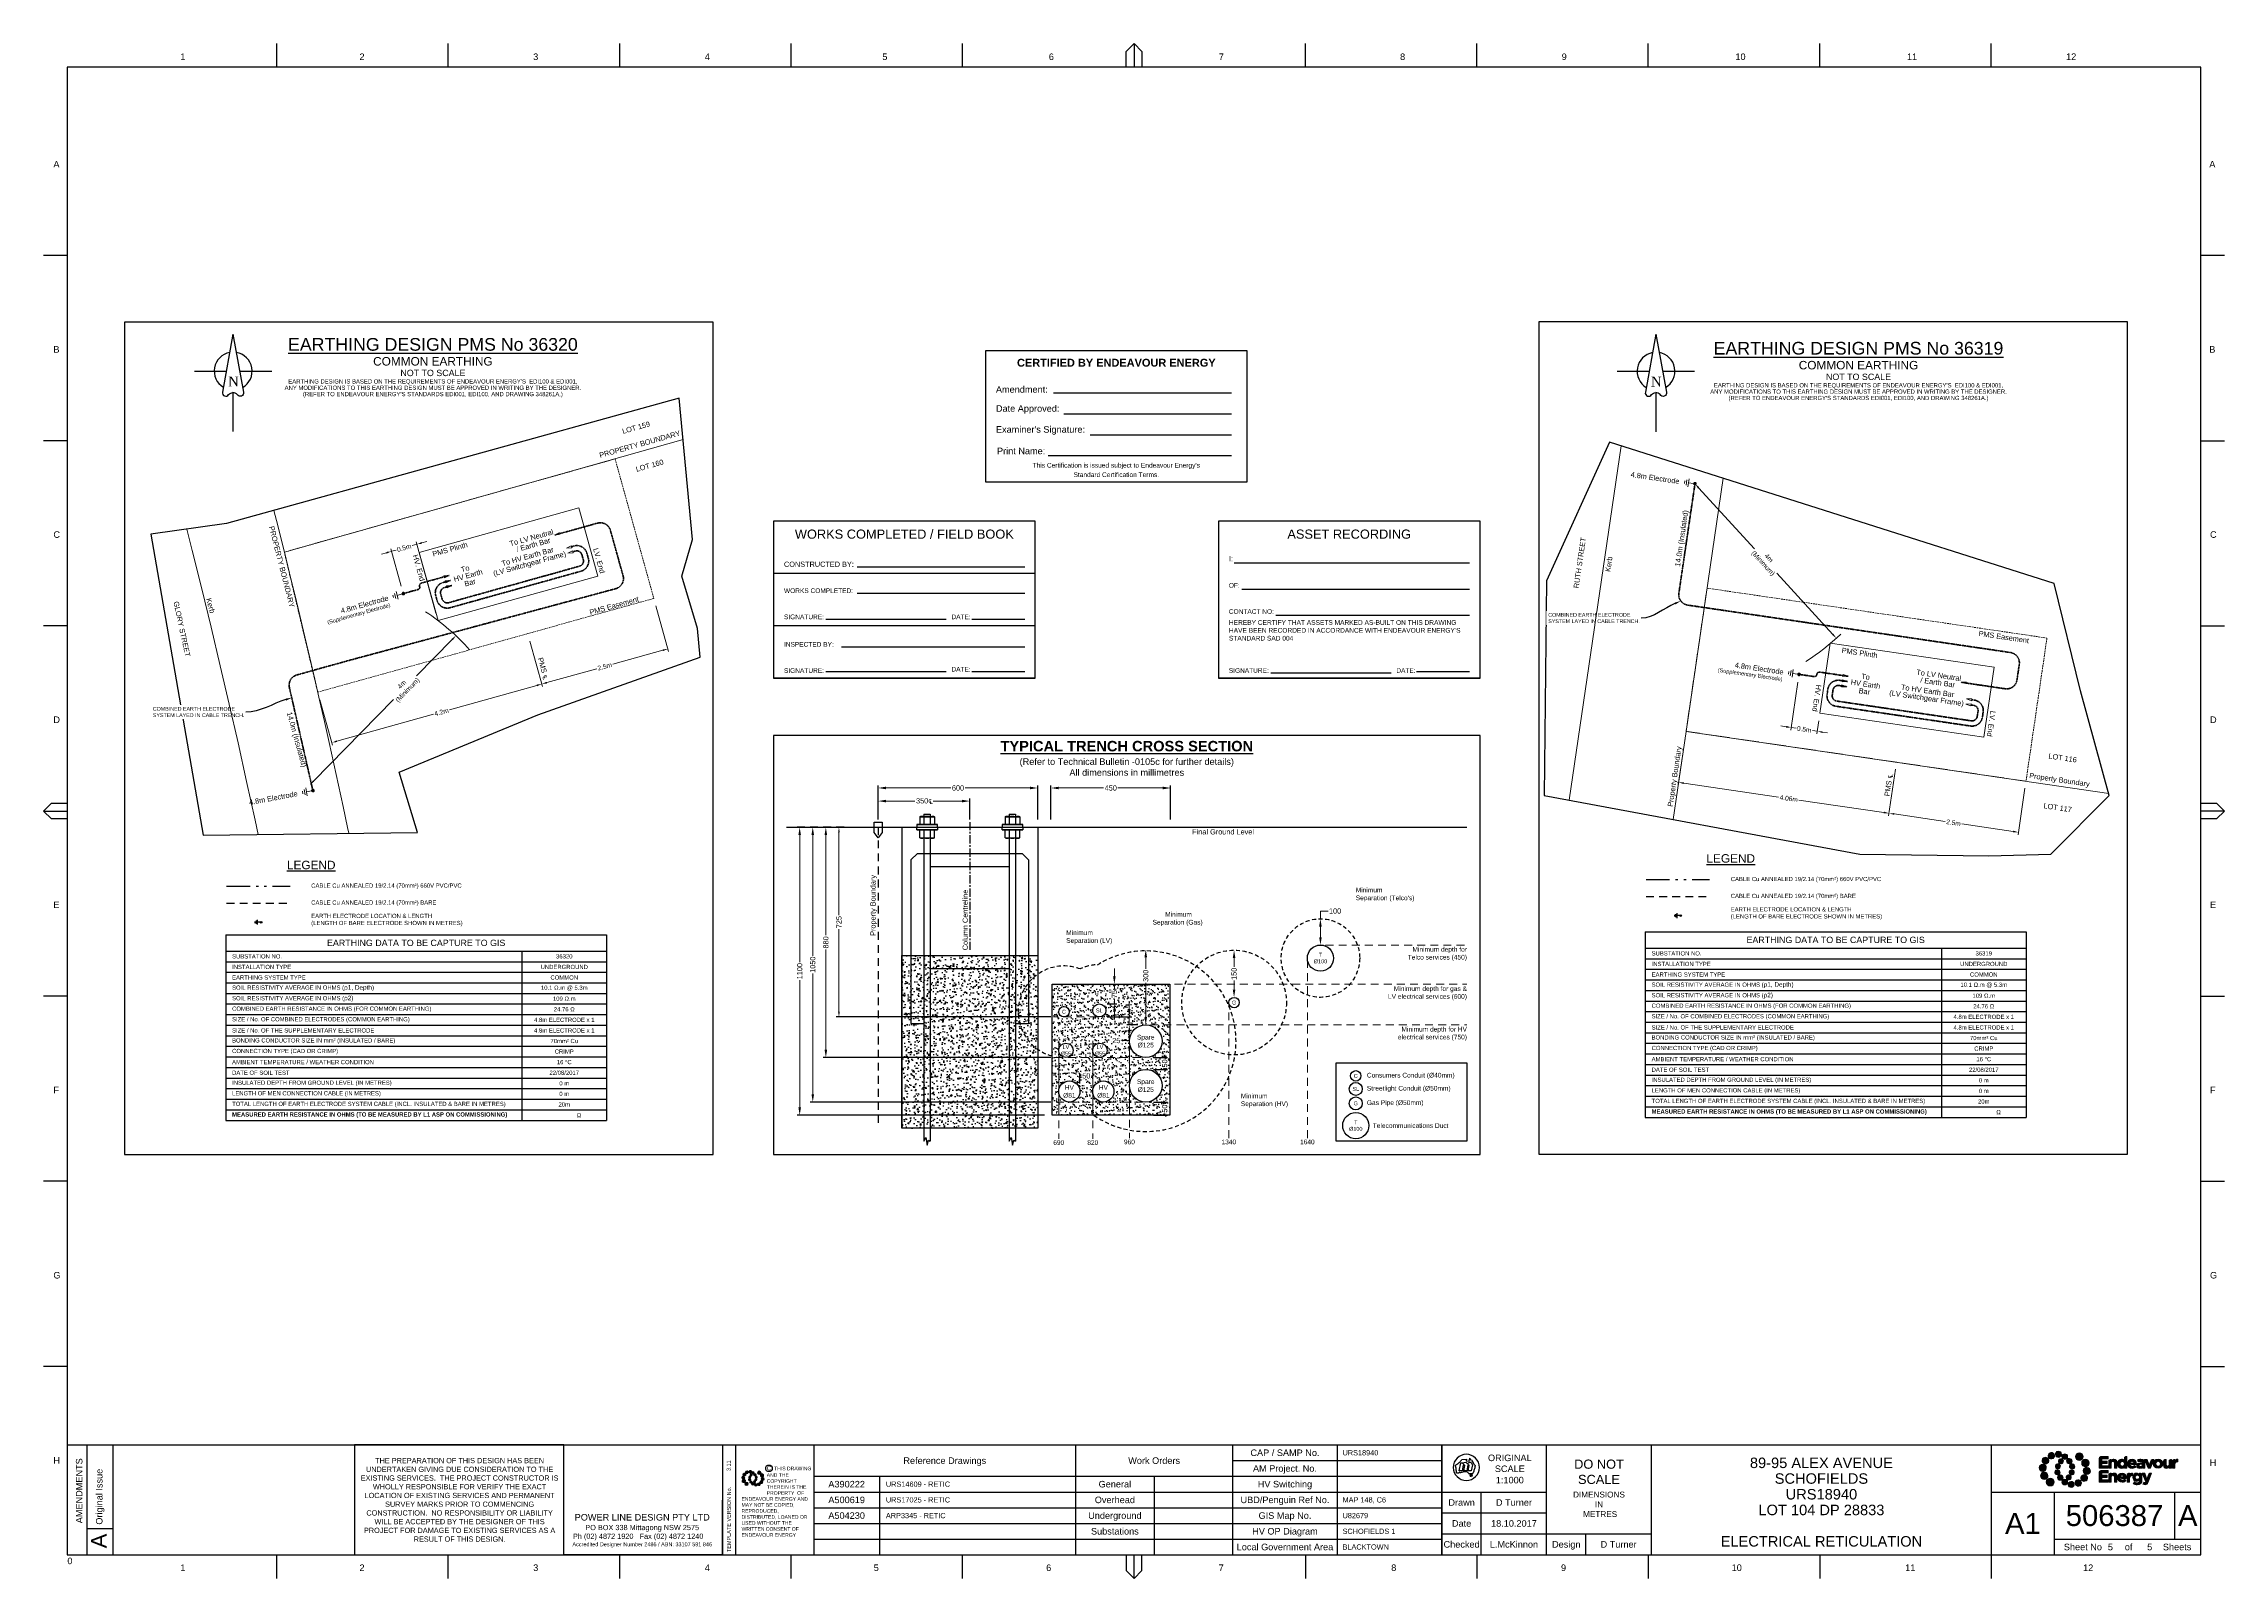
# Paper-space layout 'Earth' of a CAD drawing. Header units: metres, sheet in millimetres. Extents: x -9 to 824, y -9 to 577.
# The model-space entities are those that its viewports show. They can reach past a viewport. Long polylines and large blocks are cut down to what shows.
import ezdxf
from ezdxf import colors
from ezdxf.entities.mleader import LeaderData, LeaderLine
from ezdxf.enums import TextEntityAlignment as Align
from ezdxf.math import Vec2, Vec3

# ---------------------------------------------------------------- set-up
doc = ezdxf.new("R2010")
doc.units = ezdxf.units.M
for name, pattern in [('CENTER', [50.8, 31.75, -6.35, 6.35, -6.35]), ('Dash', [5, 3, -2]), ('DASHED', [19.05, 12.7, -6.35]), ('PHANTOM', [6.15, 3, -0.75, 0.3, -0.75, 0.3, -0.75, 0.3])]:
    doc.linetypes.add(name, pattern=pattern)
doc.layers.get('0').update_dxf_attribs({"color": 6})
doc.layers.add('_User Dimensions', color=140, linetype='Continuous', lineweight=13)
doc.layers.add('_User Miscellaneous7', color=3, linetype='Continuous', lineweight=13)
doc.layers.add('Equip_SP_LV_NEW', color=2, linetype='Continuous')
doc.layers.add('Notes', color=7, linetype='Continuous')
doc.layers.add('Viewports', color=6, linetype='Continuous', plot=False)
doc.styles.add('ARIAL', font='arial.ttf', dxfattribs={"height": 2})
doc.styles.add('iecARIAL', font='arial.ttf', dxfattribs={"height": 2})
doc.styles.add('iecNAME', font='times.ttf')
doc.styles.get("Standard").update_dxf_attribs({"font": 'arial.ttf'})
doc.dimstyles.new('1.8mm_1_50', dxfattribs={"dimtxt": 0.09, "dimasz": 0.1, "dimexe": 0.05, "dimexo": 0.15, "dimgap": 0.025, "dimtad": 0, "dimtoh": 1, "dimlfac": -1, "dimzin": 12, "dimdsep": 46, "dimtxsty": 'Standard', "dimcen": 1, "dimclrd": 256, "dimclre": 256, "dimclrt": 256, "dimazin": 3, "dimtfac": 1, "dimtmove": 0, "dimatfit": 3, "dimfxl": 1, "dimtolj": 1, "dimtzin": 0, "dimlwd": -1, "dimlwe": -1, "dimarcsym": 0})
doc.dimstyles.get("Standard").update_dxf_attribs({"dimtxt": 2, "dimasz": 3, "dimexe": 1, "dimexo": 3, "dimgap": 0.5, "dimtad": 0, "dimlfac": -1, "dimzin": 12, "dimdsep": 46, "dimtxsty": 'Standard', "dimcen": 1, "dimclrd": 256, "dimclre": 256, "dimclrt": 256, "dimadec": 0, "dimazin": 3, "dimtfac": 1, "dimtmove": 0, "dimatfit": 3, "dimfxl": 1, "dimfxlon": 1, "dimtolj": 1, "dimtzin": 0, "dimlwd": -1, "dimlwe": -1, "dimarcsym": 0})
pattern_1 = [(37.5, (285, 168), (-1.6, 48.941), [0, -38.608, 0, -43.18, 0, -41.275]), (7.5, (285, 168), (44.952, 71.683), [0, -20.828, 0, -34.798, 0, -13.335]), (327.5, (253.76, 168), (79.099, 0.144), [0, -12.7, 0, -45.72, 0, -59.69]), (317.5, (253.76, 168), (76.356, 22.293), [0, -6.35, 0, -29.972, 0, -34.29])]

# ---------------------------------------------------------------- blocks, each defined once
blk = doc.blocks.new('EE_LOGO_SMALL')
at = {"layer": 'Notes'}
h = blk.add_hatch(color=256, dxfattribs=at)
edge = h.paths.add_edge_path()
edge.add_spline(control_points=[(-8.4, 2), (-9.2, 2), (-9.8, 1.4), (-9.8, 0.7), (-9.9, -0.1), (-9.3, -0.7), (-8.6, -0.8), (-7.8, -0.8), (-7.2, -0.2), (-7.1, 0.5), (-7.1, 1.3), (-7.7, 1.9), (-8.4, 2)], knot_values=[0, 0, 0, 0, 1, 1, 1, 2, 2, 2, 3, 3, 3, 4, 4, 4, 4], degree=3, periodic=0)
h = blk.add_hatch(color=256, dxfattribs=at)
edge = h.paths.add_edge_path()
edge.add_spline(control_points=[(-6.8, 4.5), (-7.4, 4.8), (-8.2, 4.6), (-8.6, 4), (-8.9, 3.4), (-8.7, 2.6), (-8.1, 2.2), (-7.5, 1.9), (-6.7, 2.1), (-6.3, 2.7), (-6, 3.3), (-6.2, 4.1), (-6.8, 4.5)], knot_values=[0, 0, 0, 0, 1, 1, 1, 2, 2, 2, 3, 3, 3, 4, 4, 4, 4], degree=3, periodic=0)
h = blk.add_hatch(color=256, dxfattribs=at)
edge = h.paths.add_edge_path()
edge.add_spline(control_points=[(-4.2, 5.9), (-4.6, 6.5), (-5.3, 6.6), (-5.9, 6.3), (-6.4, 5.9), (-6.6, 5.1), (-6.2, 4.6), (-5.9, 4), (-5.1, 3.8), (-4.6, 4.2), (-4, 4.6), (-3.8, 5.3), (-4.2, 5.9)], knot_values=[0, 0, 0, 0, 1, 1, 1, 2, 2, 2, 3, 3, 3, 4, 4, 4, 4], degree=3, periodic=0)
h = blk.add_hatch(color=256, dxfattribs=at)
edge = h.paths.add_edge_path()
edge.add_spline(control_points=[(-1.3, 5.9), (-1.4, 6.5), (-2, 7), (-2.6, 6.9), (-3.3, 6.9), (-3.7, 6.3), (-3.7, 5.6), (-3.6, 5), (-3, 4.5), (-2.4, 4.6), (-1.7, 4.7), (-1.3, 5.2), (-1.3, 5.9)], knot_values=[0, 0, 0, 0, 1, 1, 1, 2, 2, 2, 3, 3, 3, 4, 4, 4, 4], degree=3, periodic=0)
h = blk.add_hatch(color=256, dxfattribs=at)
edge = h.paths.add_edge_path()
edge.add_spline(control_points=[(-2.5, 2.1), (-3, 2.2), (-3.5, 1.9), (-3.6, 1.3), (-3.7, 0.8), (-3.4, 0.3), (-2.9, 0.2), (-2.4, 0.1), (-1.9, 0.4), (-1.8, 0.9), (-1.7, 1.5), (-2, 2), (-2.5, 2.1)], knot_values=[0, 0, 0, 0, 1, 1, 1, 2, 2, 2, 3, 3, 3, 4, 4, 4, 4], degree=3, periodic=0)
h = blk.add_hatch(color=256, dxfattribs=at)
edge = h.paths.add_edge_path()
edge.add_spline(control_points=[(1, 4.9), (1, 4.3), (0.5, 3.8), (-0.1, 3.8), (-0.7, 3.8), (-1.2, 4.3), (-1.2, 4.9), (-1.2, 5.5), (-0.7, 6), (-0.1, 6), (0.5, 6), (1, 5.5), (1, 4.9)], knot_values=[0, 0, 0, 0, 1, 1, 1, 2, 2, 2, 3, 3, 3, 4, 4, 4, 4], degree=3, periodic=0)
edge = h.paths.add_edge_path()
edge.add_spline(control_points=[(-1.4, 4), (-1.9, 4.1), (-2.4, 3.8), (-2.5, 3.3), (-2.6, 2.7), (-2.3, 2.2), (-1.8, 2.1), (-1.3, 2), (-0.7, 2.3), (-0.6, 2.9), (-0.5, 3.4), (-0.9, 3.9), (-1.4, 4)], knot_values=[0, 0, 0, 0, 1, 1, 1, 2, 2, 2, 3, 3, 3, 4, 4, 4, 4], degree=3, periodic=0)
h = blk.add_hatch(color=256, dxfattribs=at)
edge = h.paths.add_edge_path()
edge.add_spline(control_points=[(2.3, 2.4), (2.8, 2.8), (2.8, 3.4), (2.4, 3.9), (2, 4.3), (1.4, 4.3), (0.9, 3.9), (0.5, 3.6), (0.5, 2.9), (0.9, 2.5), (1.2, 2), (1.9, 2), (2.3, 2.4)], knot_values=[0, 0, 0, 0, 1, 1, 1, 2, 2, 2, 3, 3, 3, 4, 4, 4, 4], degree=3, periodic=0)
edge = h.paths.add_edge_path()
edge.add_spline(control_points=[(1, 4.9), (1, 4.3), (0.5, 3.8), (-0.1, 3.8), (-0.7, 3.8), (-1.2, 4.3), (-1.2, 4.9), (-1.2, 5.5), (-0.7, 6), (-0.1, 6), (0.5, 6), (1, 5.5), (1, 4.9)], knot_values=[0, 0, 0, 0, 1, 1, 1, 2, 2, 2, 3, 3, 3, 4, 4, 4, 4], degree=3, periodic=0)
h = blk.add_hatch(color=256, dxfattribs=at)
edge = h.paths.add_edge_path()
edge.add_spline(control_points=[(1, 4.9), (1, 4.3), (0.5, 3.8), (-0.1, 3.8), (-0.7, 3.8), (-1.2, 4.3), (-1.2, 4.9), (-1.2, 5.5), (-0.7, 6), (-0.1, 6), (0.5, 6), (1, 5.5), (1, 4.9)], knot_values=[0, 0, 0, 0, 1, 1, 1, 2, 2, 2, 3, 3, 3, 4, 4, 4, 4], degree=3, periodic=0)
edge = h.paths.add_edge_path(flags=16)
edge.add_spline(control_points=[(1, 4.9), (1, 4.3), (0.5, 3.8), (-0.1, 3.8), (-0.7, 3.8), (-1.2, 4.3), (-1.2, 4.9), (-1.2, 5.5), (-0.7, 6), (-0.1, 6), (0.5, 6), (1, 5.5), (1, 4.9)], knot_values=[0, 0, 0, 0, 1, 1, 1, 2, 2, 2, 3, 3, 3, 4, 4, 4, 4], degree=3, periodic=0)
h = blk.add_hatch(color=256, dxfattribs=at)
edge = h.paths.add_edge_path()
edge.add_spline(control_points=[(3, 0.2), (3.5, 0.3), (3.8, 0.9), (3.7, 1.4), (3.6, 1.9), (3, 2.3), (2.5, 2.1), (1.9, 2), (1.6, 1.4), (1.8, 0.9), (1.9, 0.4), (2.5, 0.1), (3, 0.2)], knot_values=[0, 0, 0, 0, 1, 1, 1, 2, 2, 2, 3, 3, 3, 4, 4, 4, 4], degree=3, periodic=0)
h = blk.add_hatch(color=256, dxfattribs=at)
edge = h.paths.add_edge_path()
edge.add_spline(control_points=[(7, 4.9), (7, 4), (6.3, 3.4), (5.5, 3.4), (4.6, 3.4), (4, 4), (4, 4.9), (4, 5.7), (4.6, 6.4), (5.5, 6.4), (6.3, 6.4), (7, 5.7), (7, 4.9)], knot_values=[0, 0, 0, 0, 1, 1, 1, 2, 2, 2, 3, 3, 3, 4, 4, 4, 4], degree=3, periodic=0)
h = blk.add_hatch(color=256, dxfattribs=at)
edge = h.paths.add_edge_path()
edge.add_spline(control_points=[(8.4, 1.1), (9.1, 1.5), (9.4, 2.3), (9.1, 3), (8.8, 3.7), (7.9, 4.1), (7.2, 3.8), (6.5, 3.4), (6.2, 2.6), (6.5, 1.9), (6.8, 1.2), (7.7, 0.8), (8.4, 1.1)], knot_values=[0, 0, 0, 0, 1, 1, 1, 2, 2, 2, 3, 3, 3, 4, 4, 4, 4], degree=3, periodic=0)
h = blk.add_hatch(color=256, dxfattribs=at)
edge = h.paths.add_edge_path()
edge.add_spline(control_points=[(8.3, -1.9), (9, -1.9), (9.7, -1.4), (9.7, -0.6), (9.7, 0.1), (9.2, 0.8), (8.4, 0.8), (7.7, 0.8), (7, 0.3), (7, -0.5), (6.9, -1.2), (7.5, -1.9), (8.3, -1.9)], knot_values=[0, 0, 0, 0, 1, 1, 1, 2, 2, 2, 3, 3, 3, 4, 4, 4, 4], degree=3, periodic=0)
h = blk.add_hatch(color=256, dxfattribs=at)
edge = h.paths.add_edge_path()
edge.add_spline(control_points=[(-8.5, -1.1), (-9.2, -1.4), (-9.6, -2.3), (-9.3, -3), (-8.9, -3.7), (-8.1, -4), (-7.4, -3.7), (-6.7, -3.4), (-6.3, -2.5), (-6.6, -1.8), (-7, -1.1), (-7.8, -0.8), (-8.5, -1.1)], knot_values=[0, 0, 0, 0, 1, 1, 1, 2, 2, 2, 3, 3, 3, 4, 4, 4, 4], degree=3, periodic=0)
h = blk.add_hatch(color=256, dxfattribs=at)
edge = h.paths.add_edge_path()
edge.add_spline(control_points=[(-7.1, -4.8), (-7.1, -4), (-6.5, -3.3), (-5.6, -3.3), (-4.8, -3.3), (-4.1, -4), (-4.1, -4.8), (-4.1, -5.7), (-4.8, -6.3), (-5.6, -6.3), (-6.5, -6.3), (-7.1, -5.7), (-7.1, -4.8)], knot_values=[0, 0, 0, 0, 1, 1, 1, 2, 2, 2, 3, 3, 3, 4, 4, 4, 4], degree=3, periodic=0)
h = blk.add_hatch(color=256, dxfattribs=at)
edge = h.paths.add_edge_path()
edge.add_spline(control_points=[(-3.1, -0.2), (-3.7, -0.3), (-4, -0.8), (-3.8, -1.4), (-3.7, -1.9), (-3.2, -2.2), (-2.6, -2.1), (-2.1, -1.9), (-1.8, -1.4), (-1.9, -0.9), (-2.1, -0.3), (-2.6, 0), (-3.1, -0.2)], knot_values=[0, 0, 0, 0, 1, 1, 1, 2, 2, 2, 3, 3, 3, 4, 4, 4, 4], degree=3, periodic=0)
h = blk.add_hatch(color=256, dxfattribs=at)
edge = h.paths.add_edge_path()
edge.add_spline(control_points=[(-2.5, -2.3), (-2.9, -2.7), (-3, -3.4), (-2.6, -3.8), (-2.2, -4.2), (-1.5, -4.3), (-1.1, -3.9), (-0.7, -3.5), (-0.6, -2.8), (-1, -2.4), (-1.4, -2), (-2, -1.9), (-2.5, -2.3)], knot_values=[0, 0, 0, 0, 1, 1, 1, 2, 2, 2, 3, 3, 3, 4, 4, 4, 4], degree=3, periodic=0)
h = blk.add_hatch(color=256, dxfattribs=at)
edge = h.paths.add_edge_path()
edge.add_spline(control_points=[(-1.2, -4.8), (-1.2, -4.2), (-0.7, -3.7), (-0.1, -3.7), (0.5, -3.7), (1, -4.2), (1, -4.8), (1, -5.4), (0.5, -5.9), (-0.1, -5.9), (-0.7, -5.9), (-1.2, -5.4), (-1.2, -4.8)], knot_values=[0, 0, 0, 0, 1, 1, 1, 2, 2, 2, 3, 3, 3, 4, 4, 4, 4], degree=3, periodic=0)
h = blk.add_hatch(color=256, dxfattribs=at)
edge = h.paths.add_edge_path()
edge.add_spline(control_points=[(1.2, -3.9), (1.7, -4.1), (2.2, -3.7), (2.3, -3.2), (2.5, -2.7), (2.1, -2.2), (1.6, -2.1), (1.1, -2), (0.6, -2.3), (0.5, -2.8), (0.4, -3.3), (0.7, -3.8), (1.2, -3.9)], knot_values=[0, 0, 0, 0, 1, 1, 1, 2, 2, 2, 3, 3, 3, 4, 4, 4, 4], degree=3, periodic=0)
h = blk.add_hatch(color=256, dxfattribs=at)
edge = h.paths.add_edge_path()
edge.add_spline(control_points=[(1.2, -5.8), (1.3, -6.5), (1.8, -6.9), (2.5, -6.9), (3.1, -6.8), (3.6, -6.2), (3.5, -5.6), (3.4, -5), (2.9, -4.5), (2.2, -4.6), (1.6, -4.6), (1.1, -5.2), (1.2, -5.8)], knot_values=[0, 0, 0, 0, 1, 1, 1, 2, 2, 2, 3, 3, 3, 4, 4, 4, 4], degree=3, periodic=0)
h = blk.add_hatch(color=256, dxfattribs=at)
edge = h.paths.add_edge_path()
edge.add_spline(control_points=[(2.4, -2), (2.9, -2.1), (3.4, -1.8), (3.5, -1.3), (3.6, -0.8), (3.3, -0.3), (2.8, -0.2), (2.2, -0.1), (1.7, -0.4), (1.6, -0.9), (1.5, -1.4), (1.8, -1.9), (2.4, -2)], knot_values=[0, 0, 0, 0, 1, 1, 1, 2, 2, 2, 3, 3, 3, 4, 4, 4, 4], degree=3, periodic=0)
h = blk.add_hatch(color=256, dxfattribs=at)
edge = h.paths.add_edge_path()
edge.add_spline(control_points=[(4, -5.8), (4.4, -6.4), (5.2, -6.6), (5.7, -6.2), (6.3, -5.8), (6.5, -5.1), (6.1, -4.5), (5.7, -4), (5, -3.8), (4.4, -4.2), (3.8, -4.5), (3.7, -5.3), (4, -5.8)], knot_values=[0, 0, 0, 0, 1, 1, 1, 2, 2, 2, 3, 3, 3, 4, 4, 4, 4], degree=3, periodic=0)
h = blk.add_hatch(color=256, dxfattribs=at)
edge = h.paths.add_edge_path()
edge.add_spline(control_points=[(6.7, -4.4), (7.3, -4.8), (8.1, -4.6), (8.4, -4), (8.8, -3.3), (8.6, -2.6), (8, -2.2), (7.3, -1.8), (6.6, -2.1), (6.2, -2.7), (5.8, -3.3), (6, -4.1), (6.7, -4.4)], knot_values=[0, 0, 0, 0, 1, 1, 1, 2, 2, 2, 3, 3, 3, 4, 4, 4, 4], degree=3, periodic=0)
at = {"layer": 'Notes', "lineweight": 0}
for points in [[(1.8, 2.1), (1.8, 2.1)], [(-2, -2.1), (-2, -2.1)]]:
    blk.add_lwpolyline(points, dxfattribs=at)
for points in [[(-8.4, 2), (-9.2, 2), (-9.8, 1.4), (-9.8, 0.7), (-9.9, -0.1), (-9.3, -0.7), (-8.6, -0.8), (-7.8, -0.8), (-7.2, -0.2), (-7.1, 0.5), (-7.1, 1.3), (-7.7, 1.9), (-8.4, 2)], [(-6.8, 4.5), (-7.4, 4.8), (-8.2, 4.6), (-8.6, 4), (-8.9, 3.4), (-8.7, 2.6), (-8.1, 2.2), (-7.5, 1.9), (-6.7, 2.1), (-6.3, 2.7), (-6, 3.3), (-6.2, 4.1), (-6.8, 4.5)], [(-4.2, 5.9), (-4.6, 6.5), (-5.3, 6.6), (-5.9, 6.3), (-6.4, 5.9), (-6.6, 5.1), (-6.2, 4.6), (-5.9, 4), (-5.1, 3.8), (-4.6, 4.2), (-4, 4.6), (-3.8, 5.3), (-4.2, 5.9)], [(-1.3, 5.9), (-1.4, 6.5), (-2, 7), (-2.6, 6.9), (-3.3, 6.9), (-3.7, 6.3), (-3.7, 5.6), (-3.6, 5), (-3, 4.5), (-2.4, 4.6), (-1.7, 4.7), (-1.3, 5.2), (-1.3, 5.9)], [(-2.5, 2.1), (-3, 2.2), (-3.5, 1.9), (-3.6, 1.3), (-3.7, 0.8), (-3.4, 0.3), (-2.9, 0.2), (-2.4, 0.1), (-1.9, 0.4), (-1.8, 0.9), (-1.7, 1.5), (-2, 2), (-2.5, 2.1)], [(-1.4, 4), (-1.9, 4.1), (-2.4, 3.8), (-2.5, 3.3), (-2.6, 2.7), (-2.3, 2.2), (-1.8, 2.1), (-1.3, 2), (-0.7, 2.3), (-0.6, 2.9), (-0.5, 3.4), (-0.9, 3.9), (-1.4, 4)], [(1, 4.9), (1, 4.3), (0.5, 3.8), (-0.1, 3.8), (-0.7, 3.8), (-1.2, 4.3), (-1.2, 4.9), (-1.2, 5.5), (-0.7, 6), (-0.1, 6), (0.5, 6), (1, 5.5), (1, 4.9)], [(1, 4.9), (1, 4.3), (0.5, 3.8), (-0.1, 3.8), (-0.7, 3.8), (-1.2, 4.3), (-1.2, 4.9), (-1.2, 5.5), (-0.7, 6), (-0.1, 6), (0.5, 6), (1, 5.5), (1, 4.9)], [(2.3, 2.4), (2.8, 2.8), (2.8, 3.4), (2.4, 3.9), (2, 4.3), (1.4, 4.3), (0.9, 3.9), (0.5, 3.6), (0.5, 2.9), (0.9, 2.5), (1.2, 2), (1.9, 2), (2.3, 2.4)], [(3, 0.2), (3.5, 0.3), (3.8, 0.9), (3.7, 1.4), (3.6, 1.9), (3, 2.3), (2.5, 2.1), (1.9, 2), (1.6, 1.4), (1.8, 0.9), (1.9, 0.4), (2.5, 0.1), (3, 0.2)], [(7, 4.9), (7, 4), (6.3, 3.4), (5.5, 3.4), (4.6, 3.4), (4, 4), (4, 4.9), (4, 5.7), (4.6, 6.4), (5.5, 6.4), (6.3, 6.4), (7, 5.7), (7, 4.9)], [(8.4, 1.1), (9.1, 1.5), (9.4, 2.3), (9.1, 3), (8.8, 3.7), (7.9, 4.1), (7.2, 3.8), (6.5, 3.4), (6.2, 2.6), (6.5, 1.9), (6.8, 1.2), (7.7, 0.8), (8.4, 1.1)], [(8.3, -1.9), (9, -1.9), (9.7, -1.4), (9.7, -0.6), (9.7, 0.1), (9.2, 0.8), (8.4, 0.8), (7.7, 0.8), (7, 0.3), (7, -0.5), (6.9, -1.2), (7.5, -1.9), (8.3, -1.9)], [(-8.5, -1.1), (-9.2, -1.4), (-9.6, -2.3), (-9.3, -3), (-8.9, -3.7), (-8.1, -4), (-7.4, -3.7), (-6.7, -3.4), (-6.3, -2.5), (-6.6, -1.8), (-7, -1.1), (-7.8, -0.8), (-8.5, -1.1)], [(-7.1, -4.8), (-7.1, -4), (-6.5, -3.3), (-5.6, -3.3), (-4.8, -3.3), (-4.1, -4), (-4.1, -4.8), (-4.1, -5.7), (-4.8, -6.3), (-5.6, -6.3), (-6.5, -6.3), (-7.1, -5.7), (-7.1, -4.8)], [(-3.1, -0.2), (-3.7, -0.3), (-4, -0.8), (-3.8, -1.4), (-3.7, -1.9), (-3.2, -2.2), (-2.6, -2.1), (-2.1, -1.9), (-1.8, -1.4), (-1.9, -0.9), (-2.1, -0.3), (-2.6, 0), (-3.1, -0.2)], [(-2.5, -2.3), (-2.9, -2.7), (-3, -3.4), (-2.6, -3.8), (-2.2, -4.2), (-1.5, -4.3), (-1.1, -3.9), (-0.7, -3.5), (-0.6, -2.8), (-1, -2.4), (-1.4, -2), (-2, -1.9), (-2.5, -2.3)], [(-1.2, -4.8), (-1.2, -4.2), (-0.7, -3.7), (-0.1, -3.7), (0.5, -3.7), (1, -4.2), (1, -4.8), (1, -5.4), (0.5, -5.9), (-0.1, -5.9), (-0.7, -5.9), (-1.2, -5.4), (-1.2, -4.8)], [(1.2, -3.9), (1.7, -4.1), (2.2, -3.7), (2.3, -3.2), (2.5, -2.7), (2.1, -2.2), (1.6, -2.1), (1.1, -2), (0.6, -2.3), (0.5, -2.8), (0.4, -3.3), (0.7, -3.8), (1.2, -3.9)], [(1.2, -5.8), (1.3, -6.5), (1.8, -6.9), (2.5, -6.9), (3.1, -6.8), (3.6, -6.2), (3.5, -5.6), (3.4, -5), (2.9, -4.5), (2.2, -4.6), (1.6, -4.6), (1.1, -5.2), (1.2, -5.8)], [(2.4, -2), (2.9, -2.1), (3.4, -1.8), (3.5, -1.3), (3.6, -0.8), (3.3, -0.3), (2.8, -0.2), (2.2, -0.1), (1.7, -0.4), (1.6, -0.9), (1.5, -1.4), (1.8, -1.9), (2.4, -2)], [(4, -5.8), (4.4, -6.4), (5.2, -6.6), (5.7, -6.2), (6.3, -5.8), (6.5, -5.1), (6.1, -4.5), (5.7, -4), (5, -3.8), (4.4, -4.2), (3.8, -4.5), (3.7, -5.3), (4, -5.8)], [(6.7, -4.4), (7.3, -4.8), (8.1, -4.6), (8.4, -4), (8.8, -3.3), (8.6, -2.6), (8, -2.2), (7.3, -1.8), (6.6, -2.1), (6.2, -2.7), (5.8, -3.3), (6, -4.1), (6.7, -4.4)]]:
    blk.add_open_spline(points, degree=3, knots=[0, 0, 0, 0, 1, 1, 1, 2, 2, 2, 3, 3, 3, 4, 4, 4, 4], dxfattribs=at)
blk = doc.blocks.new('EE_COPYRIGHT_A1')
at = {"layer": 'Notes'}
blk.add_circle((9.53, -0.82), 1.15, dxfattribs=at)
at = {"xscale": 0.4, "yscale": 0.4, "zscale": 0.4}
blk.add_blockref('EE_LOGO_SMALL', (3.96, -4.29), dxfattribs=at)
at = {"layer": 'Notes', "insert": (0, 0), "char_height": 1.25, "width": 24.1208, "attachment_point": 1, "style": 'ARIAL'}
blk.add_mtext('\\pt8.75;               ^I{\\H1.2x;C } THIS DRAWING\\P\\pi-8.75,l8.75,t8.75,20;       ^IAND THE ^I\\P\\pi0,t8.75;COPYRIGHT\\P\\pi-8.75,t1.25,8.75;^I^ITHEREIN IS THE PROPERTY  OF \\P\\pi0,l0,t1.25;ENDEAVOUR ENERGY AND MAY NOT BE COPIED, REPRODUCED, DISTRIBUTED, LOANED OR USED WITHOUT THE WRITTEN CONSENT OF ENDEAVOUR ENERGY', dxfattribs=at)
blk = doc.blocks.new('EE_LOGO')
h = blk.add_hatch(color=256)
edge = h.paths.add_edge_path()
edge.add_spline(control_points=[(-25.34, 1.94), (-26.08, 1.98), (-26.72, 1.41), (-26.77, 0.66), (-26.81, -0.09), (-26.24, -0.72), (-25.49, -0.77), (-24.74, -0.81), (-24.1, -0.24), (-24.06, 0.51), (-24.02, 1.25), (-24.59, 1.89), (-25.34, 1.94)], knot_values=[0, 0, 0, 0, 1, 1, 1, 2, 2, 2, 3, 3, 3, 4, 4, 4, 4], degree=3, periodic=0)
h = blk.add_hatch(color=256)
edge = h.paths.add_edge_path()
edge.add_spline(control_points=[(-23.73, 4.46), (-24.34, 4.81), (-25.13, 4.61), (-25.49, 3.99), (-25.85, 3.38), (-25.64, 2.59), (-25.03, 2.23), (-24.41, 1.87), (-23.63, 2.08), (-23.27, 2.69), (-22.91, 3.31), (-23.12, 4.1), (-23.73, 4.46)], knot_values=[0, 0, 0, 0, 1, 1, 1, 2, 2, 2, 3, 3, 3, 4, 4, 4, 4], degree=3, periodic=0)
h = blk.add_hatch(color=256)
edge = h.paths.add_edge_path()
edge.add_spline(control_points=[(-21.12, 5.87), (-21.48, 6.44), (-22.24, 6.61), (-22.81, 6.24), (-23.37, 5.88), (-23.54, 5.12), (-23.17, 4.55), (-22.81, 3.98), (-22.05, 3.82), (-21.48, 4.19), (-20.92, 4.55), (-20.75, 5.31), (-21.12, 5.87)], knot_values=[0, 0, 0, 0, 1, 1, 1, 2, 2, 2, 3, 3, 3, 4, 4, 4, 4], degree=3, periodic=0)
h = blk.add_hatch(color=256)
edge = h.paths.add_edge_path()
edge.add_spline(control_points=[(-19.43, 2.06), (-19.94, 2.17), (-20.44, 1.84), (-20.55, 1.33), (-20.66, 0.82), (-20.34, 0.32), (-19.83, 0.21), (-19.32, 0.1), (-18.81, 0.42), (-18.71, 0.93), (-18.59, 1.44), (-18.92, 1.95), (-19.43, 2.06)], knot_values=[0, 0, 0, 0, 1, 1, 1, 2, 2, 2, 3, 3, 3, 4, 4, 4, 4], degree=3, periodic=0)
h = blk.add_hatch(color=256)
edge = h.paths.add_edge_path()
edge.add_spline(control_points=[(-18.27, 5.87), (-18.34, 6.5), (-18.91, 6.97), (-19.54, 6.9), (-20.18, 6.84), (-20.65, 6.27), (-20.58, 5.63), (-20.52, 4.99), (-19.95, 4.53), (-19.31, 4.59), (-18.67, 4.66), (-18.21, 5.23), (-18.27, 5.87)], knot_values=[0, 0, 0, 0, 1, 1, 1, 2, 2, 2, 3, 3, 3, 4, 4, 4, 4], degree=3, periodic=0)
h = blk.add_hatch(color=256)
edge = h.paths.add_edge_path()
edge.add_spline(control_points=[(-15.91, 4.86), (-15.91, 4.26), (-16.4, 3.77), (-17, 3.77), (-17.6, 3.77), (-18.08, 4.26), (-18.08, 4.86), (-18.08, 5.46), (-17.6, 5.95), (-17, 5.95), (-16.4, 5.95), (-15.91, 5.46), (-15.91, 4.86)], knot_values=[0, 0, 0, 0, 1, 1, 1, 2, 2, 2, 3, 3, 3, 4, 4, 4, 4], degree=3, periodic=0)
edge = h.paths.add_edge_path()
edge.add_spline(control_points=[(-18.29, 3.97), (-18.8, 4.08), (-19.3, 3.76), (-19.41, 3.25), (-19.52, 2.74), (-19.2, 2.23), (-18.69, 2.12), (-18.18, 2.01), (-17.67, 2.33), (-17.56, 2.84), (-17.45, 3.35), (-17.78, 3.86), (-18.29, 3.97)], knot_values=[0, 0, 0, 0, 1, 1, 1, 2, 2, 2, 3, 3, 3, 4, 4, 4, 4], degree=3, periodic=0)
h = blk.add_hatch(color=256)
edge = h.paths.add_edge_path()
edge.add_spline(control_points=[(-14.59, 2.36), (-14.16, 2.75), (-14.12, 3.41), (-14.51, 3.84), (-14.89, 4.27), (-15.55, 4.31), (-15.99, 3.93), (-16.42, 3.54), (-16.46, 2.88), (-16.07, 2.45), (-15.69, 2.01), (-15.02, 1.98), (-14.59, 2.36)], knot_values=[0, 0, 0, 0, 1, 1, 1, 2, 2, 2, 3, 3, 3, 4, 4, 4, 4], degree=3, periodic=0)
edge = h.paths.add_edge_path()
edge.add_spline(control_points=[(-15.91, 4.86), (-15.91, 4.26), (-16.4, 3.77), (-17, 3.77), (-17.6, 3.77), (-18.08, 4.26), (-18.08, 4.86), (-18.08, 5.46), (-17.6, 5.95), (-17, 5.95), (-16.4, 5.95), (-15.91, 5.46), (-15.91, 4.86)], knot_values=[0, 0, 0, 0, 1, 1, 1, 2, 2, 2, 3, 3, 3, 4, 4, 4, 4], degree=3, periodic=0)
h = blk.add_hatch(color=256)
edge = h.paths.add_edge_path()
edge.add_spline(control_points=[(-15.91, 4.86), (-15.91, 4.26), (-16.4, 3.77), (-17, 3.77), (-17.6, 3.77), (-18.08, 4.26), (-18.08, 4.86), (-18.08, 5.46), (-17.6, 5.95), (-17, 5.95), (-16.4, 5.95), (-15.91, 5.46), (-15.91, 4.86)], knot_values=[0, 0, 0, 0, 1, 1, 1, 2, 2, 2, 3, 3, 3, 4, 4, 4, 4], degree=3, periodic=0)
edge = h.paths.add_edge_path(flags=16)
edge.add_spline(control_points=[(-15.91, 4.86), (-15.91, 4.26), (-16.4, 3.77), (-17, 3.77), (-17.6, 3.77), (-18.08, 4.26), (-18.08, 4.86), (-18.08, 5.46), (-17.6, 5.95), (-17, 5.95), (-16.4, 5.95), (-15.91, 5.46), (-15.91, 4.86)], knot_values=[0, 0, 0, 0, 1, 1, 1, 2, 2, 2, 3, 3, 3, 4, 4, 4, 4], degree=3, periodic=0)
h = blk.add_hatch(color=256)
edge = h.paths.add_edge_path()
edge.add_spline(control_points=[(-13.94, 0.18), (-13.41, 0.32), (-13.09, 0.87), (-13.23, 1.4), (-13.37, 1.93), (-13.92, 2.25), (-14.45, 2.11), (-14.98, 1.97), (-15.3, 1.42), (-15.16, 0.89), (-15.02, 0.36), (-14.47, 0.04), (-13.94, 0.18)], knot_values=[0, 0, 0, 0, 1, 1, 1, 2, 2, 2, 3, 3, 3, 4, 4, 4, 4], degree=3, periodic=0)
h = blk.add_hatch(color=256)
edge = h.paths.add_edge_path()
edge.add_spline(control_points=[(-9.93, 4.86), (-9.93, 4.03), (-10.61, 3.35), (-11.44, 3.35), (-12.28, 3.35), (-12.95, 4.03), (-12.95, 4.86), (-12.95, 5.69), (-12.28, 6.37), (-11.44, 6.37), (-10.61, 6.37), (-9.93, 5.69), (-9.93, 4.86)], knot_values=[0, 0, 0, 0, 1, 1, 1, 2, 2, 2, 3, 3, 3, 4, 4, 4, 4], degree=3, periodic=0)
h = blk.add_hatch(color=256)
edge = h.paths.add_edge_path()
edge.add_spline(control_points=[(-8.55, 1.13), (-7.83, 1.45), (-7.5, 2.29), (-7.82, 3.01), (-8.14, 3.73), (-8.98, 4.06), (-9.7, 3.74), (-10.42, 3.42), (-10.75, 2.58), (-10.43, 1.86), (-10.11, 1.14), (-9.27, 0.81), (-8.55, 1.13)], knot_values=[0, 0, 0, 0, 1, 1, 1, 2, 2, 2, 3, 3, 3, 4, 4, 4, 4], degree=3, periodic=0)
h = blk.add_hatch(color=256)
edge = h.paths.add_edge_path()
edge.add_spline(control_points=[(-8.66, -1.92), (-7.91, -1.96), (-7.27, -1.39), (-7.23, -0.64), (-7.19, 0.1), (-7.76, 0.74), (-8.51, 0.78), (-9.25, 0.83), (-9.89, 0.26), (-9.94, -0.49), (-9.98, -1.24), (-9.41, -1.88), (-8.66, -1.92)], knot_values=[0, 0, 0, 0, 1, 1, 1, 2, 2, 2, 3, 3, 3, 4, 4, 4, 4], degree=3, periodic=0)
h = blk.add_hatch(color=256)
edge = h.paths.add_edge_path()
edge.add_spline(control_points=[(-3.85, 0.44), (-3.85, 0.44), (-3.85, 4.25), (-3.85, 4.3), (-3.85, 4.35), (-3.85, 4.86), (-3.29, 4.86), (-2.74, 4.86), (-0.49, 4.86), (-0.49, 4.86), (-0.49, 4.86), (-0.49, 4), (-0.49, 4), (-0.49, 4), (-2.89, 4), (-2.89, 4), (-2.89, 4), (-2.89, 3.1), (-2.89, 3.1), (-2.89, 3.1), (-0.8, 3.1), (-0.8, 3.1), (-0.8, 3.1), (-0.8, 2.23), (-0.8, 2.23), (-0.8, 2.23), (-2.89, 2.23), (-2.89, 2.23), (-2.89, 2.23), (-2.89, 1.31), (-2.89, 1.31), (-2.89, 1.31), (-0.49, 1.31), (-0.49, 1.31), (-0.49, 1.31), (-0.49, 0.44), (-0.49, 0.44), (-0.49, 0.44), (-3.85, 0.44), (-3.85, 0.44)], knot_values=[0, 0, 0, 0, 1, 1, 1, 2, 2, 2, 3, 3, 3, 4, 4, 4, 5, 5, 5, 6, 6, 6, 7, 7, 7, 8, 8, 8, 9, 9, 9, 10, 10, 10, 11, 11, 11, 12, 12, 12, 13, 13, 13, 13], degree=3, periodic=0)
h = blk.add_hatch(color=256)
edge = h.paths.add_edge_path()
edge.add_spline(control_points=[(1.94, 0.44), (1.94, 0.44), (1.94, 2.33), (1.94, 2.33), (1.94, 2.78), (1.73, 3.02), (1.36, 3.02), (1, 3.02), (0.76, 2.78), (0.76, 2.33), (0.76, 2.33), (0.76, 0.44), (0.76, 0.44), (0.76, 0.44), (-0.2, 0.44), (-0.2, 0.44), (-0.2, 0.44), (-0.2, 3.21), (-0.2, 3.27), (-0.2, 3.33), (-0.2, 3.82), (0.36, 3.82), (0.76, 3.82), (0.76, 3.82), (0.76, 3.82), (0.76, 3.82), (0.76, 3.35), (0.76, 3.35), (0.98, 3.63), (1.27, 3.89), (1.75, 3.89), (2.48, 3.89), (2.9, 3.41), (2.9, 2.63), (2.9, 2.63), (2.9, 0.44), (2.9, 0.44), (2.9, 0.44), (1.94, 0.44), (1.94, 0.44)], knot_values=[0, 0, 0, 0, 1, 1, 1, 2, 2, 2, 3, 3, 3, 4, 4, 4, 5, 5, 5, 6, 6, 6, 7, 7, 7, 8, 8, 8, 9, 9, 9, 10, 10, 10, 11, 11, 11, 12, 12, 12, 13, 13, 13, 13], degree=3, periodic=0)
h = blk.add_hatch(color=256)
edge = h.paths.add_edge_path(flags=16)
edge.add_spline(control_points=[(5.8, 2.13), (5.8, 2.69), (5.43, 3.07), (4.98, 3.07), (4.53, 3.07), (4.15, 2.7), (4.15, 2.13), (4.15, 2.13), (4.15, 2.12), (4.15, 2.12), (4.15, 1.56), (4.53, 1.19), (4.98, 1.19), (5.43, 1.19), (5.8, 1.56), (5.8, 2.12), (5.8, 2.12), (5.8, 2.13), (5.8, 2.13)], knot_values=[0, 0, 0, 0, 1, 1, 1, 2, 2, 2, 3, 3, 3, 4, 4, 4, 5, 5, 5, 6, 6, 6, 6], degree=3, periodic=0)
edge = h.paths.add_edge_path()
edge.add_spline(control_points=[(5.79, 0.44), (5.79, 0.44), (5.79, 0.92), (5.79, 0.92), (5.55, 0.6), (5.23, 0.37), (4.73, 0.37), (3.94, 0.37), (3.19, 0.99), (3.19, 2.12), (3.19, 2.12), (3.19, 2.13), (3.19, 2.13), (3.19, 3.26), (3.93, 3.88), (4.73, 3.88), (5.24, 3.88), (5.56, 3.65), (5.79, 3.38), (5.79, 3.38), (5.79, 4.27), (5.79, 4.3), (5.79, 4.34), (5.79, 4.86), (6.34, 4.86), (6.73, 4.86), (6.75, 4.86), (6.75, 4.86), (6.75, 4.86), (6.75, 0.44), (6.75, 0.44), (6.75, 0.44), (5.79, 0.44), (5.79, 0.44)], knot_values=[0, 0, 0, 0, 1, 1, 1, 2, 2, 2, 3, 3, 3, 4, 4, 4, 5, 5, 5, 6, 6, 6, 7, 7, 7, 8, 8, 8, 9, 9, 9, 10, 10, 10, 11, 11, 11, 11], degree=3, periodic=0)
h = blk.add_hatch(color=256)
edge = h.paths.add_edge_path()
edge.add_spline(control_points=[(8.69, 3.89), (7.7, 3.89), (7.01, 3.09), (7.01, 2.13), (7.01, 2.13), (7.01, 2.12), (7.01, 2.12), (7.01, 1.08), (7.77, 0.37), (8.78, 0.37), (9.39, 0.37), (9.85, 0.61), (10.16, 1), (10.16, 1), (9.62, 1.48), (9.62, 1.48), (9.35, 1.24), (9.12, 1.14), (8.79, 1.14), (8.33, 1.13), (8, 1.49), (7.95, 1.86), (7.91, 2.18), (7.93, 2.29), (7.95, 2.43), (8.02, 2.85), (8.29, 3.12), (8.69, 3.12), (9.09, 3.12), (9.34, 2.83), (9.4, 2.4), (9.4, 2.4), (8.14, 2.4), (8.14, 2.4), (8.14, 2.4), (8.12, 1.8), (8.64, 1.8), (9.17, 1.8), (10.32, 1.8), (10.32, 1.8), (10.33, 1.89), (10.34, 1.95), (10.34, 2.04), (10.34, 2.04), (10.34, 2.05), (10.34, 2.05), (10.34, 3.01), (9.82, 3.89), (8.69, 3.89)], knot_values=[0, 0, 0, 0, 1, 1, 1, 2, 2, 2, 3, 3, 3, 4, 4, 4, 5, 5, 5, 6, 6, 6, 7, 7, 7, 8, 8, 8, 9, 9, 9, 10, 10, 10, 11, 11, 11, 12, 12, 12, 13, 13, 13, 14, 14, 14, 15, 15, 15, 16, 16, 16, 16], degree=3, periodic=0)
h = blk.add_hatch(color=256)
edge = h.paths.add_edge_path(flags=16)
edge.add_spline(control_points=[(12.69, 1.8), (12.53, 1.88), (12.31, 1.93), (12.08, 1.93), (11.67, 1.93), (11.42, 1.77), (11.42, 1.46), (11.42, 1.46), (11.42, 1.45), (11.42, 1.45), (11.42, 1.19), (11.63, 1.04), (11.94, 1.04), (12.39, 1.04), (12.69, 1.29), (12.69, 1.63), (12.69, 1.63), (12.69, 1.8), (12.69, 1.8)], knot_values=[0, 0, 0, 0, 1, 1, 1, 2, 2, 2, 3, 3, 3, 4, 4, 4, 5, 5, 5, 6, 6, 6, 6], degree=3, periodic=0)
edge = h.paths.add_edge_path()
edge.add_spline(control_points=[(12.67, 0.44), (12.67, 0.44), (12.67, 0.81), (12.67, 0.81), (12.44, 0.55), (12.12, 0.38), (11.65, 0.38), (11.01, 0.38), (10.49, 0.74), (10.49, 1.41), (10.49, 1.41), (10.49, 1.42), (10.49, 1.42), (10.49, 2.16), (11.05, 2.5), (11.85, 2.5), (12.19, 2.5), (12.44, 2.45), (12.68, 2.37), (12.68, 2.37), (12.68, 2.42), (12.68, 2.42), (12.68, 2.82), (12.43, 3.07), (11.95, 3.07), (11.59, 3.07), (11.33, 3), (11.02, 2.89), (11.02, 2.89), (10.78, 3.62), (10.78, 3.62), (11.15, 3.78), (11.52, 3.89), (12.09, 3.89), (13.14, 3.89), (13.6, 3.35), (13.6, 2.43), (13.6, 2.43), (13.6, 0.44), (13.6, 0.44), (13.6, 0.44), (12.67, 0.44), (12.67, 0.44)], knot_values=[0, 0, 0, 0, 1, 1, 1, 2, 2, 2, 3, 3, 3, 4, 4, 4, 5, 5, 5, 6, 6, 6, 7, 7, 7, 8, 8, 8, 9, 9, 9, 10, 10, 10, 11, 11, 11, 12, 12, 12, 13, 13, 13, 14, 14, 14, 14], degree=3, periodic=0)
h = blk.add_hatch(color=256)
edge = h.paths.add_edge_path()
edge.add_spline(control_points=[(15.71, 0.44), (15.71, 0.44), (14.84, 0.44), (14.84, 0.44), (14.84, 0.44), (13.51, 3.83), (13.51, 3.83), (13.51, 3.83), (14.53, 3.83), (14.53, 3.83), (14.53, 3.83), (15.28, 1.58), (15.28, 1.58), (15.28, 1.58), (15.86, 3.3), (15.86, 3.3), (15.86, 3.3), (16.02, 3.83), (16.4, 3.83), (16.78, 3.83), (17.04, 3.83), (17.04, 3.83), (17.04, 3.83), (15.71, 0.44), (15.71, 0.44)], knot_values=[0, 0, 0, 0, 1, 1, 1, 2, 2, 2, 3, 3, 3, 4, 4, 4, 5, 5, 5, 6, 6, 6, 7, 7, 7, 8, 8, 8, 8], degree=3, periodic=0)
h = blk.add_hatch(color=256)
edge = h.paths.add_edge_path(flags=16)
edge.add_spline(control_points=[(19.52, 2.16), (19.52, 2.66), (19.16, 3.09), (18.63, 3.09), (18.08, 3.09), (17.75, 2.67), (17.75, 2.17), (17.75, 2.17), (17.75, 2.16), (17.75, 2.16), (17.75, 1.66), (18.11, 1.22), (18.64, 1.22), (19.19, 1.22), (19.52, 1.65), (19.52, 2.15), (19.52, 2.15), (19.52, 2.16), (19.52, 2.16)], knot_values=[0, 0, 0, 0, 1, 1, 1, 2, 2, 2, 3, 3, 3, 4, 4, 4, 5, 5, 5, 6, 6, 6, 6], degree=3, periodic=0)
edge = h.paths.add_edge_path()
edge.add_spline(control_points=[(18.63, 0.4), (17.58, 0.4), (16.8, 1.17), (16.8, 2.15), (16.8, 2.15), (16.8, 2.16), (16.8, 2.16), (16.8, 3.13), (17.59, 3.92), (18.64, 3.92), (19.69, 3.92), (20.46, 3.14), (20.46, 2.17), (20.46, 2.17), (20.46, 2.16), (20.46, 2.16), (20.46, 1.19), (19.68, 0.4), (18.63, 0.4)], knot_values=[0, 0, 0, 0, 1, 1, 1, 2, 2, 2, 3, 3, 3, 4, 4, 4, 5, 5, 5, 6, 6, 6, 6], degree=3, periodic=0)
h = blk.add_hatch(color=256)
edge = h.paths.add_edge_path()
edge.add_spline(control_points=[(22.86, 0.44), (22.86, 0.44), (22.86, 0.92), (22.86, 0.92), (22.64, 0.64), (22.36, 0.38), (21.87, 0.38), (21.15, 0.38), (20.72, 0.86), (20.72, 1.63), (20.72, 1.63), (20.72, 3.22), (20.72, 3.27), (20.72, 3.32), (20.72, 3.82), (21.28, 3.82), (21.68, 3.82), (21.68, 3.82), (21.68, 3.82), (21.68, 3.82), (21.68, 1.94), (21.68, 1.94), (21.68, 1.48), (21.9, 1.25), (22.26, 1.25), (22.63, 1.25), (22.86, 1.48), (22.86, 1.94), (22.86, 1.94), (22.86, 3.2), (22.86, 3.27), (22.86, 3.34), (22.87, 3.82), (23.42, 3.82), (23.82, 3.82), (23.82, 3.82), (23.82, 3.82), (23.82, 3.82), (23.82, 0.44), (23.82, 0.44), (23.82, 0.44), (22.86, 0.44), (22.86, 0.44)], knot_values=[0, 0, 0, 0, 1, 1, 1, 2, 2, 2, 3, 3, 3, 4, 4, 4, 5, 5, 5, 6, 6, 6, 7, 7, 7, 8, 8, 8, 9, 9, 9, 10, 10, 10, 11, 11, 11, 12, 12, 12, 13, 13, 13, 14, 14, 14, 14], degree=3, periodic=0)
h = blk.add_hatch(color=256)
edge = h.paths.add_edge_path()
edge.add_spline(control_points=[(26.09, 2.88), (25.46, 2.88), (25.06, 2.5), (25.06, 1.69), (25.06, 1.69), (25.06, 0.44), (25.06, 0.44), (25.06, 0.44), (24.1, 0.44), (24.1, 0.44), (24.1, 0.44), (24.1, 3.24), (24.1, 3.27), (24.1, 3.3), (24.1, 3.83), (24.66, 3.83), (25.22, 3.83), (25.06, 3.83), (25.06, 3.83), (25.06, 3.83), (25.06, 3.14), (25.06, 3.14), (25.26, 3.61), (25.58, 3.91), (26.14, 3.89), (26.14, 3.89), (26.14, 2.88), (26.14, 2.88), (26.14, 2.88), (26.09, 2.88), (26.09, 2.88)], knot_values=[0, 0, 0, 0, 1, 1, 1, 2, 2, 2, 3, 3, 3, 4, 4, 4, 5, 5, 5, 6, 6, 6, 7, 7, 7, 8, 8, 8, 9, 9, 9, 10, 10, 10, 10], degree=3, periodic=0)
h = blk.add_hatch(color=256)
edge = h.paths.add_edge_path()
edge.add_spline(control_points=[(-25.45, -1.11), (-26.17, -1.43), (-26.5, -2.27), (-26.18, -2.99), (-25.86, -3.71), (-25.02, -4.04), (-24.3, -3.72), (-23.58, -3.4), (-23.25, -2.56), (-23.57, -1.84), (-23.88, -1.12), (-24.72, -0.79), (-25.45, -1.11)], knot_values=[0, 0, 0, 0, 1, 1, 1, 2, 2, 2, 3, 3, 3, 4, 4, 4, 4], degree=3, periodic=0)
h = blk.add_hatch(color=256)
edge = h.paths.add_edge_path()
edge.add_spline(control_points=[(-24.06, -4.84), (-24.06, -4.01), (-23.39, -3.33), (-22.55, -3.33), (-21.72, -3.33), (-21.04, -4.01), (-21.04, -4.84), (-21.04, -5.68), (-21.72, -6.35), (-22.55, -6.35), (-23.39, -6.35), (-24.06, -5.68), (-24.06, -4.84)], knot_values=[0, 0, 0, 0, 1, 1, 1, 2, 2, 2, 3, 3, 3, 4, 4, 4, 4], degree=3, periodic=0)
h = blk.add_hatch(color=256)
edge = h.paths.add_edge_path()
edge.add_spline(control_points=[(-20.06, -0.16), (-20.59, -0.3), (-20.9, -0.85), (-20.76, -1.38), (-20.63, -1.91), (-20.08, -2.23), (-19.55, -2.09), (-19.02, -1.95), (-18.7, -1.4), (-18.84, -0.87), (-18.98, -0.34), (-19.52, -0.02), (-20.06, -0.16)], knot_values=[0, 0, 0, 0, 1, 1, 1, 2, 2, 2, 3, 3, 3, 4, 4, 4, 4], degree=3, periodic=0)
h = blk.add_hatch(color=256)
edge = h.paths.add_edge_path()
edge.add_spline(control_points=[(-19.41, -2.34), (-19.84, -2.73), (-19.88, -3.39), (-19.49, -3.82), (-19.1, -4.26), (-18.44, -4.29), (-18.01, -3.91), (-17.58, -3.52), (-17.54, -2.86), (-17.93, -2.43), (-18.31, -2), (-18.97, -1.96), (-19.41, -2.34)], knot_values=[0, 0, 0, 0, 1, 1, 1, 2, 2, 2, 3, 3, 3, 4, 4, 4, 4], degree=3, periodic=0)
h = blk.add_hatch(color=256)
edge = h.paths.add_edge_path()
edge.add_spline(control_points=[(-18.08, -4.84), (-18.08, -4.24), (-17.6, -3.76), (-17, -3.76), (-16.4, -3.76), (-15.91, -4.24), (-15.91, -4.84), (-15.91, -5.44), (-16.4, -5.93), (-17, -5.93), (-17.6, -5.93), (-18.08, -5.44), (-18.08, -4.84)], knot_values=[0, 0, 0, 0, 1, 1, 1, 2, 2, 2, 3, 3, 3, 4, 4, 4, 4], degree=3, periodic=0)
h = blk.add_hatch(color=256)
edge = h.paths.add_edge_path()
edge.add_spline(control_points=[(-15.71, -3.95), (-15.2, -4.06), (-14.69, -3.74), (-14.58, -3.23), (-14.47, -2.72), (-14.8, -2.21), (-15.31, -2.1), (-15.82, -1.99), (-16.32, -2.32), (-16.43, -2.83), (-16.54, -3.34), (-16.22, -3.84), (-15.71, -3.95)], knot_values=[0, 0, 0, 0, 1, 1, 1, 2, 2, 2, 3, 3, 3, 4, 4, 4, 4], degree=3, periodic=0)
h = blk.add_hatch(color=256)
edge = h.paths.add_edge_path()
edge.add_spline(control_points=[(-15.72, -5.85), (-15.66, -6.49), (-15.09, -6.95), (-14.45, -6.89), (-13.81, -6.82), (-13.35, -6.25), (-13.41, -5.62), (-13.48, -4.98), (-14.05, -4.51), (-14.68, -4.58), (-15.33, -4.64), (-15.79, -5.21), (-15.72, -5.85)], knot_values=[0, 0, 0, 0, 1, 1, 1, 2, 2, 2, 3, 3, 3, 4, 4, 4, 4], degree=3, periodic=0)
h = blk.add_hatch(color=256)
edge = h.paths.add_edge_path()
edge.add_spline(control_points=[(-14.57, -2.04), (-14.06, -2.15), (-13.55, -1.83), (-13.44, -1.32), (-13.33, -0.81), (-13.66, -0.3), (-14.17, -0.19), (-14.68, -0.08), (-15.18, -0.4), (-15.29, -0.92), (-15.4, -1.43), (-15.08, -1.93), (-14.57, -2.04)], knot_values=[0, 0, 0, 0, 1, 1, 1, 2, 2, 2, 3, 3, 3, 4, 4, 4, 4], degree=3, periodic=0)
h = blk.add_hatch(color=256)
edge = h.paths.add_edge_path()
edge.add_spline(control_points=[(-12.88, -5.86), (-12.52, -6.43), (-11.76, -6.59), (-11.19, -6.23), (-10.62, -5.86), (-10.46, -5.1), (-10.82, -4.53), (-11.19, -3.97), (-11.95, -3.8), (-12.51, -4.17), (-13.08, -4.53), (-13.25, -5.29), (-12.88, -5.86)], knot_values=[0, 0, 0, 0, 1, 1, 1, 2, 2, 2, 3, 3, 3, 4, 4, 4, 4], degree=3, periodic=0)
h = blk.add_hatch(color=256)
edge = h.paths.add_edge_path()
edge.add_spline(control_points=[(-10.27, -4.44), (-9.65, -4.79), (-8.86, -4.59), (-8.51, -3.97), (-8.15, -3.36), (-8.36, -2.57), (-8.97, -2.22), (-9.58, -1.86), (-10.37, -2.06), (-10.73, -2.68), (-11.09, -3.29), (-10.88, -4.08), (-10.27, -4.44)], knot_values=[0, 0, 0, 0, 1, 1, 1, 2, 2, 2, 3, 3, 3, 4, 4, 4, 4], degree=3, periodic=0)
h = blk.add_hatch(color=256)
edge = h.paths.add_edge_path()
edge.add_spline(control_points=[(-3.85, -4.84), (-3.85, -4.84), (-3.85, -1.03), (-3.85, -0.98), (-3.85, -0.94), (-3.85, -0.42), (-3.29, -0.42), (-2.74, -0.42), (-0.49, -0.42), (-0.49, -0.42), (-0.49, -0.42), (-0.49, -1.29), (-0.49, -1.29), (-0.49, -1.29), (-2.89, -1.29), (-2.89, -1.29), (-2.89, -1.29), (-2.89, -2.19), (-2.89, -2.19), (-2.89, -2.19), (-0.8, -2.19), (-0.8, -2.19), (-0.8, -2.19), (-0.8, -3.05), (-0.8, -3.05), (-0.8, -3.05), (-2.89, -3.05), (-2.89, -3.05), (-2.89, -3.05), (-2.89, -3.98), (-2.89, -3.98), (-2.89, -3.98), (-0.49, -3.98), (-0.49, -3.98), (-0.49, -3.98), (-0.49, -4.84), (-0.49, -4.84), (-0.49, -4.84), (-3.85, -4.84), (-3.85, -4.84)], knot_values=[0, 0, 0, 0, 1, 1, 1, 2, 2, 2, 3, 3, 3, 4, 4, 4, 5, 5, 5, 6, 6, 6, 7, 7, 7, 8, 8, 8, 9, 9, 9, 10, 10, 10, 11, 11, 11, 12, 12, 12, 13, 13, 13, 13], degree=3, periodic=0)
h = blk.add_hatch(color=256)
edge = h.paths.add_edge_path()
edge.add_spline(control_points=[(1.94, -4.84), (1.94, -4.84), (1.94, -2.96), (1.94, -2.96), (1.94, -2.5), (1.73, -2.27), (1.36, -2.27), (1, -2.27), (0.76, -2.5), (0.76, -2.96), (0.76, -2.96), (0.76, -4.84), (0.76, -4.84), (0.76, -4.84), (-0.2, -4.84), (-0.2, -4.84), (-0.2, -4.84), (-0.2, -2.07), (-0.2, -2.01), (-0.2, -1.96), (-0.2, -1.46), (0.36, -1.46), (0.76, -1.46), (0.76, -1.46), (0.76, -1.46), (0.76, -1.46), (0.76, -1.94), (0.76, -1.94), (0.98, -1.65), (1.27, -1.4), (1.75, -1.4), (2.48, -1.4), (2.9, -1.88), (2.9, -2.65), (2.9, -2.65), (2.9, -4.84), (2.9, -4.84), (2.9, -4.84), (1.94, -4.84), (1.94, -4.84)], knot_values=[0, 0, 0, 0, 1, 1, 1, 2, 2, 2, 3, 3, 3, 4, 4, 4, 5, 5, 5, 6, 6, 6, 7, 7, 7, 8, 8, 8, 9, 9, 9, 10, 10, 10, 11, 11, 11, 12, 12, 12, 13, 13, 13, 13], degree=3, periodic=0)
h = blk.add_hatch(color=256)
edge = h.paths.add_edge_path()
edge.add_spline(control_points=[(4.87, -1.4), (3.88, -1.4), (3.19, -2.19), (3.19, -3.16), (3.19, -3.16), (3.19, -3.17), (3.19, -3.17), (3.19, -4.21), (3.94, -4.92), (4.96, -4.92), (5.57, -4.92), (6.03, -4.68), (6.34, -4.29), (6.34, -4.29), (5.79, -3.8), (5.79, -3.8), (5.53, -4.05), (5.29, -4.14), (4.97, -4.15), (4.51, -4.16), (4.18, -3.79), (4.13, -3.42), (4.09, -3.1), (4.11, -3), (4.13, -2.86), (4.2, -2.44), (4.47, -2.17), (4.87, -2.17), (5.27, -2.17), (5.52, -2.46), (5.58, -2.89), (5.58, -2.89), (4.32, -2.89), (4.32, -2.89), (4.32, -2.89), (4.29, -3.49), (4.82, -3.49), (5.35, -3.49), (6.5, -3.49), (6.5, -3.49), (6.51, -3.4), (6.51, -3.34), (6.51, -3.25), (6.51, -3.25), (6.51, -3.23), (6.51, -3.23), (6.51, -2.27), (6, -1.4), (4.87, -1.4)], knot_values=[0, 0, 0, 0, 1, 1, 1, 2, 2, 2, 3, 3, 3, 4, 4, 4, 5, 5, 5, 6, 6, 6, 7, 7, 7, 8, 8, 8, 9, 9, 9, 10, 10, 10, 11, 11, 11, 12, 12, 12, 13, 13, 13, 14, 14, 14, 15, 15, 15, 16, 16, 16, 16], degree=3, periodic=0)
h = blk.add_hatch(color=256)
edge = h.paths.add_edge_path()
edge.add_spline(control_points=[(8.77, -2.4), (8.13, -2.4), (7.74, -2.79), (7.74, -3.6), (7.74, -3.6), (7.74, -4.85), (7.74, -4.85), (7.74, -4.85), (6.78, -4.85), (6.78, -4.85), (6.78, -4.85), (6.78, -2.05), (6.78, -2.02), (6.78, -1.99), (6.77, -1.46), (7.33, -1.46), (7.74, -1.46), (7.74, -1.46), (7.74, -1.46), (7.74, -1.46), (7.74, -2.15), (7.74, -2.15), (7.93, -1.68), (8.25, -1.37), (8.82, -1.4), (8.82, -1.4), (8.82, -2.4), (8.82, -2.4), (8.82, -2.4), (8.77, -2.4), (8.77, -2.4)], knot_values=[0, 0, 0, 0, 1, 1, 1, 2, 2, 2, 3, 3, 3, 4, 4, 4, 5, 5, 5, 6, 6, 6, 7, 7, 7, 8, 8, 8, 9, 9, 9, 10, 10, 10, 10], degree=3, periodic=0)
h = blk.add_hatch(color=256)
edge = h.paths.add_edge_path(flags=16)
edge.add_spline(control_points=[(11.56, -2.97), (11.56, -2.51), (11.2, -2.19), (10.73, -2.19), (10.26, -2.19), (9.91, -2.51), (9.91, -2.97), (9.91, -2.97), (9.91, -2.99), (9.91, -2.99), (9.91, -3.45), (10.26, -3.77), (10.73, -3.77), (11.2, -3.77), (11.56, -3.45), (11.56, -2.99), (11.56, -2.99), (11.56, -2.97), (11.56, -2.97)], knot_values=[0, 0, 0, 0, 1, 1, 1, 2, 2, 2, 3, 3, 3, 4, 4, 4, 5, 5, 5, 6, 6, 6, 6], degree=3, periodic=0)
edge = h.paths.add_edge_path()
edge.add_spline(control_points=[(10.62, -5.87), (10.07, -5.87), (9.55, -5.74), (9.12, -5.51), (9.12, -5.51), (9.45, -4.79), (9.45, -4.79), (9.8, -4.99), (10.14, -5.1), (10.59, -5.1), (11.25, -5.1), (11.56, -4.79), (11.56, -4.18), (11.56, -4.18), (11.56, -4.02), (11.56, -4.02), (11.27, -4.36), (10.96, -4.57), (10.45, -4.57), (9.66, -4.57), (8.95, -3.99), (8.95, -2.99), (8.95, -2.99), (8.95, -2.97), (8.95, -2.97), (8.95, -1.96), (9.68, -1.4), (10.45, -1.4), (10.98, -1.4), (11.29, -1.62), (11.54, -1.9), (11.54, -1.9), (11.54, -1.46), (11.54, -1.46), (11.54, -1.46), (11.54, -1.46), (11.95, -1.46), (12.51, -1.46), (12.5, -2.02), (12.5, -2.02), (12.5, -2.02), (12.5, -4.08), (12.5, -4.08), (12.5, -5.36), (11.87, -5.87), (10.62, -5.87)], knot_values=[0, 0, 0, 0, 1, 1, 1, 2, 2, 2, 3, 3, 3, 4, 4, 4, 5, 5, 5, 6, 6, 6, 7, 7, 7, 8, 8, 8, 9, 9, 9, 10, 10, 10, 11, 11, 11, 12, 12, 12, 13, 13, 13, 14, 14, 14, 15, 15, 15, 15], degree=3, periodic=0)
h = blk.add_hatch(color=256)
edge = h.paths.add_edge_path()
edge.add_spline(control_points=[(14.84, -4.92), (14.58, -5.61), (14.31, -5.87), (13.73, -5.87), (13.38, -5.87), (13.13, -5.78), (12.88, -5.64), (12.88, -5.64), (13.2, -4.94), (13.2, -4.94), (13.33, -5.02), (13.49, -5.07), (13.61, -5.07), (13.78, -5.07), (13.86, -5.02), (13.95, -4.85), (13.95, -4.85), (12.62, -1.46), (12.62, -1.46), (12.62, -1.46), (13.64, -1.46), (13.64, -1.46), (13.64, -1.46), (14.41, -3.76), (14.41, -3.76), (14.41, -3.76), (14.97, -2.01), (14.97, -2.01), (14.97, -2.01), (15.14, -1.46), (15.5, -1.46), (15.86, -1.46), (16.14, -1.46), (16.14, -1.46), (16.14, -1.46), (14.84, -4.92), (14.84, -4.92)], knot_values=[0, 0, 0, 0, 1, 1, 1, 2, 2, 2, 3, 3, 3, 4, 4, 4, 5, 5, 5, 6, 6, 6, 7, 7, 7, 8, 8, 8, 9, 9, 9, 10, 10, 10, 11, 11, 11, 12, 12, 12, 12], degree=3, periodic=0)
at = {"lineweight": 0}
for points in [[(-15.08, 2.11), (-15.08, 2.11)], [(-18.92, -2.1), (-18.92, -2.1)]]:
    blk.add_lwpolyline(points, dxfattribs=at)
for points, knots in [([(-25.34, 1.94), (-26.08, 1.98), (-26.72, 1.41), (-26.77, 0.66), (-26.81, -0.09), (-26.24, -0.72), (-25.49, -0.77), (-24.74, -0.81), (-24.1, -0.24), (-24.06, 0.51), (-24.02, 1.25), (-24.59, 1.89), (-25.34, 1.94)], [0, 0, 0, 0, 1, 1, 1, 2, 2, 2, 3, 3, 3, 4, 4, 4, 4]), ([(-23.73, 4.46), (-24.34, 4.81), (-25.13, 4.61), (-25.49, 3.99), (-25.85, 3.38), (-25.64, 2.59), (-25.03, 2.23), (-24.41, 1.87), (-23.63, 2.08), (-23.27, 2.69), (-22.91, 3.31), (-23.12, 4.1), (-23.73, 4.46)], [0, 0, 0, 0, 1, 1, 1, 2, 2, 2, 3, 3, 3, 4, 4, 4, 4]), ([(-21.12, 5.87), (-21.48, 6.44), (-22.24, 6.61), (-22.81, 6.24), (-23.37, 5.88), (-23.54, 5.12), (-23.17, 4.55), (-22.81, 3.98), (-22.05, 3.82), (-21.48, 4.19), (-20.92, 4.55), (-20.75, 5.31), (-21.12, 5.87)], [0, 0, 0, 0, 1, 1, 1, 2, 2, 2, 3, 3, 3, 4, 4, 4, 4]), ([(-19.43, 2.06), (-19.94, 2.17), (-20.44, 1.84), (-20.55, 1.33), (-20.66, 0.82), (-20.34, 0.32), (-19.83, 0.21), (-19.32, 0.1), (-18.81, 0.42), (-18.71, 0.93), (-18.59, 1.44), (-18.92, 1.95), (-19.43, 2.06)], [0, 0, 0, 0, 1, 1, 1, 2, 2, 2, 3, 3, 3, 4, 4, 4, 4]), ([(-18.27, 5.87), (-18.34, 6.5), (-18.91, 6.97), (-19.54, 6.9), (-20.18, 6.84), (-20.65, 6.27), (-20.58, 5.63), (-20.52, 4.99), (-19.95, 4.53), (-19.31, 4.59), (-18.67, 4.66), (-18.21, 5.23), (-18.27, 5.87)], [0, 0, 0, 0, 1, 1, 1, 2, 2, 2, 3, 3, 3, 4, 4, 4, 4]), ([(-18.29, 3.97), (-18.8, 4.08), (-19.3, 3.76), (-19.41, 3.25), (-19.52, 2.74), (-19.2, 2.23), (-18.69, 2.12), (-18.18, 2.01), (-17.67, 2.33), (-17.56, 2.84), (-17.45, 3.35), (-17.78, 3.86), (-18.29, 3.97)], [0, 0, 0, 0, 1, 1, 1, 2, 2, 2, 3, 3, 3, 4, 4, 4, 4]), ([(-15.91, 4.86), (-15.91, 4.26), (-16.4, 3.77), (-17, 3.77), (-17.6, 3.77), (-18.08, 4.26), (-18.08, 4.86), (-18.08, 5.46), (-17.6, 5.95), (-17, 5.95), (-16.4, 5.95), (-15.91, 5.46), (-15.91, 4.86)], [0, 0, 0, 0, 1, 1, 1, 2, 2, 2, 3, 3, 3, 4, 4, 4, 4]), ([(-15.91, 4.86), (-15.91, 4.26), (-16.4, 3.77), (-17, 3.77), (-17.6, 3.77), (-18.08, 4.26), (-18.08, 4.86), (-18.08, 5.46), (-17.6, 5.95), (-17, 5.95), (-16.4, 5.95), (-15.91, 5.46), (-15.91, 4.86)], [0, 0, 0, 0, 1, 1, 1, 2, 2, 2, 3, 3, 3, 4, 4, 4, 4]), ([(-14.59, 2.36), (-14.16, 2.75), (-14.12, 3.41), (-14.51, 3.84), (-14.89, 4.27), (-15.55, 4.31), (-15.99, 3.93), (-16.42, 3.54), (-16.46, 2.88), (-16.07, 2.45), (-15.69, 2.01), (-15.02, 1.98), (-14.59, 2.36)], [0, 0, 0, 0, 1, 1, 1, 2, 2, 2, 3, 3, 3, 4, 4, 4, 4]), ([(-13.94, 0.18), (-13.41, 0.32), (-13.09, 0.87), (-13.23, 1.4), (-13.37, 1.93), (-13.92, 2.25), (-14.45, 2.11), (-14.98, 1.97), (-15.3, 1.42), (-15.16, 0.89), (-15.02, 0.36), (-14.47, 0.04), (-13.94, 0.18)], [0, 0, 0, 0, 1, 1, 1, 2, 2, 2, 3, 3, 3, 4, 4, 4, 4]), ([(-9.93, 4.86), (-9.93, 4.03), (-10.61, 3.35), (-11.44, 3.35), (-12.28, 3.35), (-12.95, 4.03), (-12.95, 4.86), (-12.95, 5.69), (-12.28, 6.37), (-11.44, 6.37), (-10.61, 6.37), (-9.93, 5.69), (-9.93, 4.86)], [0, 0, 0, 0, 1, 1, 1, 2, 2, 2, 3, 3, 3, 4, 4, 4, 4]), ([(-8.55, 1.13), (-7.83, 1.45), (-7.5, 2.29), (-7.82, 3.01), (-8.14, 3.73), (-8.98, 4.06), (-9.7, 3.74), (-10.42, 3.42), (-10.75, 2.58), (-10.43, 1.86), (-10.11, 1.14), (-9.27, 0.81), (-8.55, 1.13)], [0, 0, 0, 0, 1, 1, 1, 2, 2, 2, 3, 3, 3, 4, 4, 4, 4]), ([(-8.66, -1.92), (-7.91, -1.96), (-7.27, -1.39), (-7.23, -0.64), (-7.19, 0.1), (-7.76, 0.74), (-8.51, 0.78), (-9.25, 0.83), (-9.89, 0.26), (-9.94, -0.49), (-9.98, -1.24), (-9.41, -1.88), (-8.66, -1.92)], [0, 0, 0, 0, 1, 1, 1, 2, 2, 2, 3, 3, 3, 4, 4, 4, 4]), ([(-3.85, 0.44), (-3.85, 0.44), (-3.85, 4.25), (-3.85, 4.3), (-3.85, 4.35), (-3.85, 4.86), (-3.29, 4.86), (-2.74, 4.86), (-0.49, 4.86), (-0.49, 4.86), (-0.49, 4.86), (-0.49, 4), (-0.49, 4), (-0.49, 4), (-2.89, 4), (-2.89, 4), (-2.89, 4), (-2.89, 3.1), (-2.89, 3.1), (-2.89, 3.1), (-0.8, 3.1), (-0.8, 3.1), (-0.8, 3.1), (-0.8, 2.23), (-0.8, 2.23), (-0.8, 2.23), (-2.89, 2.23), (-2.89, 2.23), (-2.89, 2.23), (-2.89, 1.31), (-2.89, 1.31), (-2.89, 1.31), (-0.49, 1.31), (-0.49, 1.31), (-0.49, 1.31), (-0.49, 0.44), (-0.49, 0.44), (-0.49, 0.44), (-3.85, 0.44), (-3.85, 0.44)], [0, 0, 0, 0, 1, 1, 1, 2, 2, 2, 3, 3, 3, 4, 4, 4, 5, 5, 5, 6, 6, 6, 7, 7, 7, 8, 8, 8, 9, 9, 9, 10, 10, 10, 11, 11, 11, 12, 12, 12, 13, 13, 13, 13]), ([(1.94, 0.44), (1.94, 0.44), (1.94, 2.33), (1.94, 2.33), (1.94, 2.78), (1.73, 3.02), (1.36, 3.02), (1, 3.02), (0.76, 2.78), (0.76, 2.33), (0.76, 2.33), (0.76, 0.44), (0.76, 0.44), (0.76, 0.44), (-0.2, 0.44), (-0.2, 0.44), (-0.2, 0.44), (-0.2, 3.21), (-0.2, 3.27), (-0.2, 3.33), (-0.2, 3.82), (0.36, 3.82), (0.76, 3.82), (0.76, 3.82), (0.76, 3.82), (0.76, 3.82), (0.76, 3.35), (0.76, 3.35), (0.98, 3.63), (1.27, 3.89), (1.75, 3.89), (2.48, 3.89), (2.9, 3.41), (2.9, 2.63), (2.9, 2.63), (2.9, 0.44), (2.9, 0.44), (2.9, 0.44), (1.94, 0.44), (1.94, 0.44)], [0, 0, 0, 0, 1, 1, 1, 2, 2, 2, 3, 3, 3, 4, 4, 4, 5, 5, 5, 6, 6, 6, 7, 7, 7, 8, 8, 8, 9, 9, 9, 10, 10, 10, 11, 11, 11, 12, 12, 12, 13, 13, 13, 13]), ([(5.79, 0.44), (5.79, 0.44), (5.79, 0.92), (5.79, 0.92), (5.55, 0.6), (5.23, 0.37), (4.73, 0.37), (3.94, 0.37), (3.19, 0.99), (3.19, 2.12), (3.19, 2.12), (3.19, 2.13), (3.19, 2.13), (3.19, 3.26), (3.93, 3.88), (4.73, 3.88), (5.24, 3.88), (5.56, 3.65), (5.79, 3.38), (5.79, 3.38), (5.79, 4.27), (5.79, 4.3), (5.79, 4.34), (5.79, 4.86), (6.34, 4.86), (6.73, 4.86), (6.75, 4.86), (6.75, 4.86), (6.75, 4.86), (6.75, 0.44), (6.75, 0.44), (6.75, 0.44), (5.79, 0.44), (5.79, 0.44)], [0, 0, 0, 0, 1, 1, 1, 2, 2, 2, 3, 3, 3, 4, 4, 4, 5, 5, 5, 6, 6, 6, 7, 7, 7, 8, 8, 8, 9, 9, 9, 10, 10, 10, 11, 11, 11, 11]), ([(5.8, 2.13), (5.8, 2.69), (5.43, 3.07), (4.98, 3.07), (4.53, 3.07), (4.15, 2.7), (4.15, 2.13), (4.15, 2.13), (4.15, 2.12), (4.15, 2.12), (4.15, 1.56), (4.53, 1.19), (4.98, 1.19), (5.43, 1.19), (5.8, 1.56), (5.8, 2.12), (5.8, 2.12), (5.8, 2.13), (5.8, 2.13)], [0, 0, 0, 0, 1, 1, 1, 2, 2, 2, 3, 3, 3, 4, 4, 4, 5, 5, 5, 6, 6, 6, 6]), ([(8.69, 3.89), (7.7, 3.89), (7.01, 3.09), (7.01, 2.13), (7.01, 2.13), (7.01, 2.12), (7.01, 2.12), (7.01, 1.08), (7.77, 0.37), (8.78, 0.37), (9.39, 0.37), (9.85, 0.61), (10.16, 1), (10.16, 1), (9.62, 1.48), (9.62, 1.48), (9.35, 1.24), (9.12, 1.14), (8.79, 1.14), (8.33, 1.13), (8, 1.49), (7.95, 1.86), (7.91, 2.18), (7.93, 2.29), (7.95, 2.43), (8.02, 2.85), (8.29, 3.12), (8.69, 3.12), (9.09, 3.12), (9.34, 2.83), (9.4, 2.4), (9.4, 2.4), (8.14, 2.4), (8.14, 2.4), (8.14, 2.4), (8.12, 1.8), (8.64, 1.8), (9.17, 1.8), (10.32, 1.8), (10.32, 1.8), (10.33, 1.89), (10.34, 1.95), (10.34, 2.04), (10.34, 2.04), (10.34, 2.05), (10.34, 2.05), (10.34, 3.01), (9.82, 3.89), (8.69, 3.89)], [0, 0, 0, 0, 1, 1, 1, 2, 2, 2, 3, 3, 3, 4, 4, 4, 5, 5, 5, 6, 6, 6, 7, 7, 7, 8, 8, 8, 9, 9, 9, 10, 10, 10, 11, 11, 11, 12, 12, 12, 13, 13, 13, 14, 14, 14, 15, 15, 15, 16, 16, 16, 16]), ([(12.67, 0.44), (12.67, 0.44), (12.67, 0.81), (12.67, 0.81), (12.44, 0.55), (12.12, 0.38), (11.65, 0.38), (11.01, 0.38), (10.49, 0.74), (10.49, 1.41), (10.49, 1.41), (10.49, 1.42), (10.49, 1.42), (10.49, 2.16), (11.05, 2.5), (11.85, 2.5), (12.19, 2.5), (12.44, 2.45), (12.68, 2.37), (12.68, 2.37), (12.68, 2.42), (12.68, 2.42), (12.68, 2.82), (12.43, 3.07), (11.95, 3.07), (11.59, 3.07), (11.33, 3), (11.02, 2.89), (11.02, 2.89), (10.78, 3.62), (10.78, 3.62), (11.15, 3.78), (11.52, 3.89), (12.09, 3.89), (13.14, 3.89), (13.6, 3.35), (13.6, 2.43), (13.6, 2.43), (13.6, 0.44), (13.6, 0.44), (13.6, 0.44), (12.67, 0.44), (12.67, 0.44)], [0, 0, 0, 0, 1, 1, 1, 2, 2, 2, 3, 3, 3, 4, 4, 4, 5, 5, 5, 6, 6, 6, 7, 7, 7, 8, 8, 8, 9, 9, 9, 10, 10, 10, 11, 11, 11, 12, 12, 12, 13, 13, 13, 14, 14, 14, 14]), ([(12.69, 1.8), (12.53, 1.88), (12.31, 1.93), (12.08, 1.93), (11.67, 1.93), (11.42, 1.77), (11.42, 1.46), (11.42, 1.46), (11.42, 1.45), (11.42, 1.45), (11.42, 1.19), (11.63, 1.04), (11.94, 1.04), (12.39, 1.04), (12.69, 1.29), (12.69, 1.63), (12.69, 1.63), (12.69, 1.8), (12.69, 1.8)], [0, 0, 0, 0, 1, 1, 1, 2, 2, 2, 3, 3, 3, 4, 4, 4, 5, 5, 5, 6, 6, 6, 6]), ([(15.71, 0.44), (15.71, 0.44), (14.84, 0.44), (14.84, 0.44), (14.84, 0.44), (13.51, 3.83), (13.51, 3.83), (13.51, 3.83), (14.53, 3.83), (14.53, 3.83), (14.53, 3.83), (15.28, 1.58), (15.28, 1.58), (15.28, 1.58), (15.86, 3.3), (15.86, 3.3), (15.86, 3.3), (16.02, 3.83), (16.4, 3.83), (16.78, 3.83), (17.04, 3.83), (17.04, 3.83), (17.04, 3.83), (15.71, 0.44), (15.71, 0.44)], [0, 0, 0, 0, 1, 1, 1, 2, 2, 2, 3, 3, 3, 4, 4, 4, 5, 5, 5, 6, 6, 6, 7, 7, 7, 8, 8, 8, 8]), ([(18.63, 0.4), (17.58, 0.4), (16.8, 1.17), (16.8, 2.15), (16.8, 2.15), (16.8, 2.16), (16.8, 2.16), (16.8, 3.13), (17.59, 3.92), (18.64, 3.92), (19.69, 3.92), (20.46, 3.14), (20.46, 2.17), (20.46, 2.17), (20.46, 2.16), (20.46, 2.16), (20.46, 1.19), (19.68, 0.4), (18.63, 0.4)], [0, 0, 0, 0, 1, 1, 1, 2, 2, 2, 3, 3, 3, 4, 4, 4, 5, 5, 5, 6, 6, 6, 6]), ([(19.52, 2.16), (19.52, 2.66), (19.16, 3.09), (18.63, 3.09), (18.08, 3.09), (17.75, 2.67), (17.75, 2.17), (17.75, 2.17), (17.75, 2.16), (17.75, 2.16), (17.75, 1.66), (18.11, 1.22), (18.64, 1.22), (19.19, 1.22), (19.52, 1.65), (19.52, 2.15), (19.52, 2.15), (19.52, 2.16), (19.52, 2.16)], [0, 0, 0, 0, 1, 1, 1, 2, 2, 2, 3, 3, 3, 4, 4, 4, 5, 5, 5, 6, 6, 6, 6]), ([(22.86, 0.44), (22.86, 0.44), (22.86, 0.92), (22.86, 0.92), (22.64, 0.64), (22.36, 0.38), (21.87, 0.38), (21.15, 0.38), (20.72, 0.86), (20.72, 1.63), (20.72, 1.63), (20.72, 3.22), (20.72, 3.27), (20.72, 3.32), (20.72, 3.82), (21.28, 3.82), (21.68, 3.82), (21.68, 3.82), (21.68, 3.82), (21.68, 3.82), (21.68, 1.94), (21.68, 1.94), (21.68, 1.48), (21.9, 1.25), (22.26, 1.25), (22.63, 1.25), (22.86, 1.48), (22.86, 1.94), (22.86, 1.94), (22.86, 3.2), (22.86, 3.27), (22.86, 3.34), (22.87, 3.82), (23.42, 3.82), (23.82, 3.82), (23.82, 3.82), (23.82, 3.82), (23.82, 3.82), (23.82, 0.44), (23.82, 0.44), (23.82, 0.44), (22.86, 0.44), (22.86, 0.44)], [0, 0, 0, 0, 1, 1, 1, 2, 2, 2, 3, 3, 3, 4, 4, 4, 5, 5, 5, 6, 6, 6, 7, 7, 7, 8, 8, 8, 9, 9, 9, 10, 10, 10, 11, 11, 11, 12, 12, 12, 13, 13, 13, 14, 14, 14, 14]), ([(26.09, 2.88), (25.46, 2.88), (25.06, 2.5), (25.06, 1.69), (25.06, 1.69), (25.06, 0.44), (25.06, 0.44), (25.06, 0.44), (24.1, 0.44), (24.1, 0.44), (24.1, 0.44), (24.1, 3.24), (24.1, 3.27), (24.1, 3.3), (24.1, 3.83), (24.66, 3.83), (25.22, 3.83), (25.06, 3.83), (25.06, 3.83), (25.06, 3.83), (25.06, 3.14), (25.06, 3.14), (25.26, 3.61), (25.58, 3.91), (26.14, 3.89), (26.14, 3.89), (26.14, 2.88), (26.14, 2.88), (26.14, 2.88), (26.09, 2.88), (26.09, 2.88)], [0, 0, 0, 0, 1, 1, 1, 2, 2, 2, 3, 3, 3, 4, 4, 4, 5, 5, 5, 6, 6, 6, 7, 7, 7, 8, 8, 8, 9, 9, 9, 10, 10, 10, 10]), ([(-25.45, -1.11), (-26.17, -1.43), (-26.5, -2.27), (-26.18, -2.99), (-25.86, -3.71), (-25.02, -4.04), (-24.3, -3.72), (-23.58, -3.4), (-23.25, -2.56), (-23.57, -1.84), (-23.88, -1.12), (-24.72, -0.79), (-25.45, -1.11)], [0, 0, 0, 0, 1, 1, 1, 2, 2, 2, 3, 3, 3, 4, 4, 4, 4]), ([(-24.06, -4.84), (-24.06, -4.01), (-23.39, -3.33), (-22.55, -3.33), (-21.72, -3.33), (-21.04, -4.01), (-21.04, -4.84), (-21.04, -5.68), (-21.72, -6.35), (-22.55, -6.35), (-23.39, -6.35), (-24.06, -5.68), (-24.06, -4.84)], [0, 0, 0, 0, 1, 1, 1, 2, 2, 2, 3, 3, 3, 4, 4, 4, 4]), ([(-20.06, -0.16), (-20.59, -0.3), (-20.9, -0.85), (-20.76, -1.38), (-20.63, -1.91), (-20.08, -2.23), (-19.55, -2.09), (-19.02, -1.95), (-18.7, -1.4), (-18.84, -0.87), (-18.98, -0.34), (-19.52, -0.02), (-20.06, -0.16)], [0, 0, 0, 0, 1, 1, 1, 2, 2, 2, 3, 3, 3, 4, 4, 4, 4]), ([(-19.41, -2.34), (-19.84, -2.73), (-19.88, -3.39), (-19.49, -3.82), (-19.1, -4.26), (-18.44, -4.29), (-18.01, -3.91), (-17.58, -3.52), (-17.54, -2.86), (-17.93, -2.43), (-18.31, -2), (-18.97, -1.96), (-19.41, -2.34)], [0, 0, 0, 0, 1, 1, 1, 2, 2, 2, 3, 3, 3, 4, 4, 4, 4]), ([(-18.08, -4.84), (-18.08, -4.24), (-17.6, -3.76), (-17, -3.76), (-16.4, -3.76), (-15.91, -4.24), (-15.91, -4.84), (-15.91, -5.44), (-16.4, -5.93), (-17, -5.93), (-17.6, -5.93), (-18.08, -5.44), (-18.08, -4.84)], [0, 0, 0, 0, 1, 1, 1, 2, 2, 2, 3, 3, 3, 4, 4, 4, 4]), ([(-15.71, -3.95), (-15.2, -4.06), (-14.69, -3.74), (-14.58, -3.23), (-14.47, -2.72), (-14.8, -2.21), (-15.31, -2.1), (-15.82, -1.99), (-16.32, -2.32), (-16.43, -2.83), (-16.54, -3.34), (-16.22, -3.84), (-15.71, -3.95)], [0, 0, 0, 0, 1, 1, 1, 2, 2, 2, 3, 3, 3, 4, 4, 4, 4]), ([(-15.72, -5.85), (-15.66, -6.49), (-15.09, -6.95), (-14.45, -6.89), (-13.81, -6.82), (-13.35, -6.25), (-13.41, -5.62), (-13.48, -4.98), (-14.05, -4.51), (-14.68, -4.58), (-15.33, -4.64), (-15.79, -5.21), (-15.72, -5.85)], [0, 0, 0, 0, 1, 1, 1, 2, 2, 2, 3, 3, 3, 4, 4, 4, 4]), ([(-14.57, -2.04), (-14.06, -2.15), (-13.55, -1.83), (-13.44, -1.32), (-13.33, -0.81), (-13.66, -0.3), (-14.17, -0.19), (-14.68, -0.08), (-15.18, -0.4), (-15.29, -0.92), (-15.4, -1.43), (-15.08, -1.93), (-14.57, -2.04)], [0, 0, 0, 0, 1, 1, 1, 2, 2, 2, 3, 3, 3, 4, 4, 4, 4]), ([(-12.88, -5.86), (-12.52, -6.43), (-11.76, -6.59), (-11.19, -6.23), (-10.62, -5.86), (-10.46, -5.1), (-10.82, -4.53), (-11.19, -3.97), (-11.95, -3.8), (-12.51, -4.17), (-13.08, -4.53), (-13.25, -5.29), (-12.88, -5.86)], [0, 0, 0, 0, 1, 1, 1, 2, 2, 2, 3, 3, 3, 4, 4, 4, 4]), ([(-10.27, -4.44), (-9.65, -4.79), (-8.86, -4.59), (-8.51, -3.97), (-8.15, -3.36), (-8.36, -2.57), (-8.97, -2.22), (-9.58, -1.86), (-10.37, -2.06), (-10.73, -2.68), (-11.09, -3.29), (-10.88, -4.08), (-10.27, -4.44)], [0, 0, 0, 0, 1, 1, 1, 2, 2, 2, 3, 3, 3, 4, 4, 4, 4]), ([(-3.85, -4.84), (-3.85, -4.84), (-3.85, -1.03), (-3.85, -0.98), (-3.85, -0.94), (-3.85, -0.42), (-3.29, -0.42), (-2.74, -0.42), (-0.49, -0.42), (-0.49, -0.42), (-0.49, -0.42), (-0.49, -1.29), (-0.49, -1.29), (-0.49, -1.29), (-2.89, -1.29), (-2.89, -1.29), (-2.89, -1.29), (-2.89, -2.19), (-2.89, -2.19), (-2.89, -2.19), (-0.8, -2.19), (-0.8, -2.19), (-0.8, -2.19), (-0.8, -3.05), (-0.8, -3.05), (-0.8, -3.05), (-2.89, -3.05), (-2.89, -3.05), (-2.89, -3.05), (-2.89, -3.98), (-2.89, -3.98), (-2.89, -3.98), (-0.49, -3.98), (-0.49, -3.98), (-0.49, -3.98), (-0.49, -4.84), (-0.49, -4.84), (-0.49, -4.84), (-3.85, -4.84), (-3.85, -4.84)], [0, 0, 0, 0, 1, 1, 1, 2, 2, 2, 3, 3, 3, 4, 4, 4, 5, 5, 5, 6, 6, 6, 7, 7, 7, 8, 8, 8, 9, 9, 9, 10, 10, 10, 11, 11, 11, 12, 12, 12, 13, 13, 13, 13]), ([(1.94, -4.84), (1.94, -4.84), (1.94, -2.96), (1.94, -2.96), (1.94, -2.5), (1.73, -2.27), (1.36, -2.27), (1, -2.27), (0.76, -2.5), (0.76, -2.96), (0.76, -2.96), (0.76, -4.84), (0.76, -4.84), (0.76, -4.84), (-0.2, -4.84), (-0.2, -4.84), (-0.2, -4.84), (-0.2, -2.07), (-0.2, -2.01), (-0.2, -1.96), (-0.2, -1.46), (0.36, -1.46), (0.76, -1.46), (0.76, -1.46), (0.76, -1.46), (0.76, -1.46), (0.76, -1.94), (0.76, -1.94), (0.98, -1.65), (1.27, -1.4), (1.75, -1.4), (2.48, -1.4), (2.9, -1.88), (2.9, -2.65), (2.9, -2.65), (2.9, -4.84), (2.9, -4.84), (2.9, -4.84), (1.94, -4.84), (1.94, -4.84)], [0, 0, 0, 0, 1, 1, 1, 2, 2, 2, 3, 3, 3, 4, 4, 4, 5, 5, 5, 6, 6, 6, 7, 7, 7, 8, 8, 8, 9, 9, 9, 10, 10, 10, 11, 11, 11, 12, 12, 12, 13, 13, 13, 13]), ([(4.87, -1.4), (3.88, -1.4), (3.19, -2.19), (3.19, -3.16), (3.19, -3.16), (3.19, -3.17), (3.19, -3.17), (3.19, -4.21), (3.94, -4.92), (4.96, -4.92), (5.57, -4.92), (6.03, -4.68), (6.34, -4.29), (6.34, -4.29), (5.79, -3.8), (5.79, -3.8), (5.53, -4.05), (5.29, -4.14), (4.97, -4.15), (4.51, -4.16), (4.18, -3.79), (4.13, -3.42), (4.09, -3.1), (4.11, -3), (4.13, -2.86), (4.2, -2.44), (4.47, -2.17), (4.87, -2.17), (5.27, -2.17), (5.52, -2.46), (5.58, -2.89), (5.58, -2.89), (4.32, -2.89), (4.32, -2.89), (4.32, -2.89), (4.29, -3.49), (4.82, -3.49), (5.35, -3.49), (6.5, -3.49), (6.5, -3.49), (6.51, -3.4), (6.51, -3.34), (6.51, -3.25), (6.51, -3.25), (6.51, -3.23), (6.51, -3.23), (6.51, -2.27), (6, -1.4), (4.87, -1.4)], [0, 0, 0, 0, 1, 1, 1, 2, 2, 2, 3, 3, 3, 4, 4, 4, 5, 5, 5, 6, 6, 6, 7, 7, 7, 8, 8, 8, 9, 9, 9, 10, 10, 10, 11, 11, 11, 12, 12, 12, 13, 13, 13, 14, 14, 14, 15, 15, 15, 16, 16, 16, 16]), ([(8.77, -2.4), (8.13, -2.4), (7.74, -2.79), (7.74, -3.6), (7.74, -3.6), (7.74, -4.85), (7.74, -4.85), (7.74, -4.85), (6.78, -4.85), (6.78, -4.85), (6.78, -4.85), (6.78, -2.05), (6.78, -2.02), (6.78, -1.99), (6.77, -1.46), (7.33, -1.46), (7.74, -1.46), (7.74, -1.46), (7.74, -1.46), (7.74, -1.46), (7.74, -2.15), (7.74, -2.15), (7.93, -1.68), (8.25, -1.37), (8.82, -1.4), (8.82, -1.4), (8.82, -2.4), (8.82, -2.4), (8.82, -2.4), (8.77, -2.4), (8.77, -2.4)], [0, 0, 0, 0, 1, 1, 1, 2, 2, 2, 3, 3, 3, 4, 4, 4, 5, 5, 5, 6, 6, 6, 7, 7, 7, 8, 8, 8, 9, 9, 9, 10, 10, 10, 10]), ([(10.62, -5.87), (10.07, -5.87), (9.55, -5.74), (9.12, -5.51), (9.12, -5.51), (9.45, -4.79), (9.45, -4.79), (9.8, -4.99), (10.14, -5.1), (10.59, -5.1), (11.25, -5.1), (11.56, -4.79), (11.56, -4.18), (11.56, -4.18), (11.56, -4.02), (11.56, -4.02), (11.27, -4.36), (10.96, -4.57), (10.45, -4.57), (9.66, -4.57), (8.95, -3.99), (8.95, -2.99), (8.95, -2.99), (8.95, -2.97), (8.95, -2.97), (8.95, -1.96), (9.68, -1.4), (10.45, -1.4), (10.98, -1.4), (11.29, -1.62), (11.54, -1.9), (11.54, -1.9), (11.54, -1.46), (11.54, -1.46), (11.54, -1.46), (11.54, -1.46), (11.95, -1.46), (12.51, -1.46), (12.5, -2.02), (12.5, -2.02), (12.5, -2.02), (12.5, -4.08), (12.5, -4.08), (12.5, -5.36), (11.87, -5.87), (10.62, -5.87)], [0, 0, 0, 0, 1, 1, 1, 2, 2, 2, 3, 3, 3, 4, 4, 4, 5, 5, 5, 6, 6, 6, 7, 7, 7, 8, 8, 8, 9, 9, 9, 10, 10, 10, 11, 11, 11, 12, 12, 12, 13, 13, 13, 14, 14, 14, 15, 15, 15, 15]), ([(11.56, -2.97), (11.56, -2.51), (11.2, -2.19), (10.73, -2.19), (10.26, -2.19), (9.91, -2.51), (9.91, -2.97), (9.91, -2.97), (9.91, -2.99), (9.91, -2.99), (9.91, -3.45), (10.26, -3.77), (10.73, -3.77), (11.2, -3.77), (11.56, -3.45), (11.56, -2.99), (11.56, -2.99), (11.56, -2.97), (11.56, -2.97)], [0, 0, 0, 0, 1, 1, 1, 2, 2, 2, 3, 3, 3, 4, 4, 4, 5, 5, 5, 6, 6, 6, 6]), ([(14.84, -4.92), (14.58, -5.61), (14.31, -5.87), (13.73, -5.87), (13.38, -5.87), (13.13, -5.78), (12.88, -5.64), (12.88, -5.64), (13.2, -4.94), (13.2, -4.94), (13.33, -5.02), (13.49, -5.07), (13.61, -5.07), (13.78, -5.07), (13.86, -5.02), (13.95, -4.85), (13.95, -4.85), (12.62, -1.46), (12.62, -1.46), (12.62, -1.46), (13.64, -1.46), (13.64, -1.46), (13.64, -1.46), (14.41, -3.76), (14.41, -3.76), (14.41, -3.76), (14.97, -2.01), (14.97, -2.01), (14.97, -2.01), (15.14, -1.46), (15.5, -1.46), (15.86, -1.46), (16.14, -1.46), (16.14, -1.46), (16.14, -1.46), (14.84, -4.92), (14.84, -4.92)], [0, 0, 0, 0, 1, 1, 1, 2, 2, 2, 3, 3, 3, 4, 4, 4, 5, 5, 5, 6, 6, 6, 7, 7, 7, 8, 8, 8, 9, 9, 9, 10, 10, 10, 11, 11, 11, 12, 12, 12, 12])]:
    blk.add_open_spline(points, degree=3, knots=knots, dxfattribs=at)
blk = doc.blocks.new('A1_FRAME_TITLE')
at = {"layer": 'Notes'}
for p, q in [((89.14, 574.39), (89.14, 583.39)), ((154.65, 574.39), (154.65, 583.39)), ((220.16, 574.39), (220.16, 583.39)), ((285.67, 574.39), (285.67, 583.39)), ((351.17, 574.39), (351.17, 583.39)), ((413.68, 580.39), (416.68, 583.39)), ((416.68, 583.39), (416.68, 574.39)), ((416.68, 583.39), (419.68, 580.39)), ((482.19, 574.39), (482.19, 583.39)), ((547.7, 574.39), (547.7, 583.39)), ((613.21, 574.39), (613.21, 583.39)), ((678.72, 574.39), (678.72, 583.39)), ((744.23, 574.39), (744.23, 583.39)), ((413.68, 574.39), (413.68, 580.39)), ((419.68, 580.39), (419.68, 574.39)), ((9, 574.39), (9, 5.97)), ((824.37, 5.97), (824.37, 574.39)), ((9, 502.43), (0, 502.43)), ((833.35, 502.43), (824.35, 502.43)), ((8.99, 431.68), (0, 431.68)), ((824.37, 431.68), (833.35, 431.68)), ((8.99, 360.93), (0, 360.93)), ((824.35, 360.93), (833.35, 360.93)), ((0, 290.18), (3, 293.18)), ((3, 293.18), (8.99, 293.18)), ((824.37, 293.18), (830.35, 293.18)), ((830.35, 293.18), (833.35, 290.18)), ((0, 290.18), (9, 290.18)), ((3, 287.18), (0, 290.18)), ((8.99, 287.18), (3, 287.18)), ((833.35, 290.18), (824.35, 290.18)), ((830.35, 287.18), (824.37, 287.18)), ((833.35, 290.18), (830.35, 287.18)), ((9, 219.43), (0, 219.43)), ((824.35, 219.43), (833.35, 219.43)), ((9, 148.68), (0, 148.68)), ((824.35, 148.68), (833.35, 148.68)), ((9, 77.93), (0, 77.93)), ((824.37, 77.93), (833.35, 77.93)), ((16.59, 5.97), (16.59, 47.62)), ((26.59, 5.97), (26.59, 47.62)), ((259.37, 47.97), (259.37, 5.97)), ((264.37, 47.97), (264.37, 5.97)), ((294.37, 47.97), (294.37, 5.97)), ((394.37, 47.97), (394.37, 5.97)), ((394.37, 47.97), (394.37, 5.97)), ((454.37, 47.97), (454.37, 5.97)), ((454.37, 47.97), (454.37, 5.97)), ((454.37, 41.97), (534.37, 41.97)), ((494.37, 47.97), (494.37, 5.97)), ((534.37, 5.97), (534.37, 47.97)), ((534.37, 47.97), (534.37, 5.97)), ((541.97, 42.4), (543.74, 42.52)), ((543.74, 42.52), (543.62, 41.82)), ((543.62, 41.82), (544.76, 41.71)), ((544.76, 41.71), (544.95, 42.96)), ((545.59, 42.18), (546.42, 40.9)), ((574.37, 5.97), (574.37, 47.97)), ((614.37, 5.97), (614.37, 47.62)), ((744.37, 5.97), (744.37, 47.97)), ((294.37, 35.97), (394.37, 35.97)), ((319.37, 35.97), (319.37, 5.97)), ((394.37, 35.97), (454.37, 35.97)), ((424.37, 35.97), (424.37, 5.97)), ((454.37, 35.97), (534.37, 35.97)), ((540.96, 38.09), (541.58, 41.17)), ((542.1, 38.09), (540.96, 38.09)), ((541.58, 41.17), (542.32, 41.17)), ((542.52, 40.17), (542.1, 38.09)), ((542.32, 41.17), (542.37, 40.77)), ((542.67, 38.09), (543.07, 40.06)), ((543.81, 38.09), (542.67, 38.09)), ((544.23, 40.17), (543.81, 38.09)), ((544.38, 38.09), (544.78, 40.06)), ((545.52, 38.09), (544.38, 38.09)), ((546.03, 36.89), (544.62, 36.97)), ((544.62, 36.97), (546.03, 36.89)), ((546.03, 36.89), (544.62, 36.97)), ((545.26, 35.89), (545.18, 36.47)), ((545.18, 36.47), (545.91, 36.47)), ((545.7, 35.74), (545.26, 35.89)), ((545.98, 40.35), (545.52, 38.09)), ((545.91, 36.47), (545.7, 35.74)), ((294.37, 29.97), (394.37, 29.97)), ((394.37, 29.97), (454.37, 29.97)), ((454.37, 29.97), (534.37, 29.97)), ((534.37, 29.97), (574.37, 29.97)), ((549.37, 5.97), (549.37, 29.97)), ((744.37, 29.97), (824.37, 29.97)), ((768.37, 29.97), (768.37, 5.97)), ((814.37, 11.97), (814.37, 29.97)), ((294.37, 23.97), (394.37, 23.97)), ((294.37, 17.97), (394.37, 17.97)), ((394.37, 23.97), (454.37, 23.97)), ((394.37, 17.97), (454.37, 17.97)), ((454.37, 23.97), (534.37, 23.97)), ((454.37, 17.97), (534.37, 17.97)), ((534.37, 21.97), (574.37, 21.97)), ((539.37, 21.97), (574.37, 21.97)), ((16.59, 15.97), (26.59, 15.97)), ((294.37, 11.97), (394.37, 11.97)), ((394.37, 11.97), (454.37, 11.97)), ((454.37, 11.97), (534.37, 11.97)), ((534.37, 13.97), (574.37, 13.97)), ((574.37, 13.97), (614.37, 13.97)), ((589.37, 5.97), (589.37, 13.97)), ((768.37, 11.97), (824.37, 11.97)), ((89.14, -3.03), (89.14, 5.97)), ((154.65, -3.03), (154.65, 5.97)), ((220.16, -3.03), (220.16, 5.97)), ((285.67, -3.03), (285.67, 5.97)), ((351.17, -3.03), (351.17, 5.97)), ((413.68, 5.97), (413.68, -0.03)), ((416.68, -3.03), (416.68, 5.97)), ((419.68, -0.03), (419.68, 5.97)), ((482.19, 5.97), (482.19, -3.03)), ((547.7, 5.97), (547.7, -3.03)), ((613.21, 5.97), (613.21, -3.03)), ((678.72, 5.97), (678.72, -3.03)), ((744.23, 5.97), (744.23, -3.03)), ((413.68, -0.03), (416.68, -3.03)), ((416.68, -3.03), (419.68, -0.03))]:
    blk.add_line(p, q, dxfattribs=at)
at = {"layer": 'Notes', "flags": 128}
for points in [[(149.5, 574.39), (9, 574.39)], [(824.37, 574.39), (149.5, 574.39)], [(9, 47.97), (824.37, 47.97)], [(9, 5.97), (123.8, 5.97)], [(123.8, 5.97), (824.37, 5.97)]]:
    blk.add_lwpolyline(points, dxfattribs=at)
at = {"layer": 'Notes'}
for centre, radius, start, end in [((543.67, 39.37), 5, 0, 180), ((536.62, 46.16), 6.54, 313.73091, 319.30446), ((536.62, 46.16), 6.54, 319.30467, 324.87822), ((539.69, 38), 7.22, 35.32126, 43.29943), ((543.67, 39.37), 5, 180, 0), ((533.82, 49.09), 10.59, 302.58406, 308.15761), ((518.69, 35.61), 21.32, 10.30532, 12.33056), ((518.69, 35.61), 21.32, 8.27952, 10.30476), ((519.99, 35.8), 20.01, 6.25393, 8.27917), ((519.99, 35.8), 20.01, 4.22906, 6.2543), ((540.12, 39.42), 2.15, 265.17341, 270.05038), ((540.12, 39.51), 2.24, 270.04379, 274.73222), ((540.05, 40.42), 3.15, 274.73578, 283.08123), ((533.82, 49.09), 10.59, 308.157, 313.73055), ((541.88, 32.55), 4.93, 97.74193, 103.08139), ((538.16, 59.88), 22.65, 277.74178, 280.88254), ((543.28, 40.21), 1.06, 31.78835, 148.21165), ((543.31, 33.09), 4.63, 85.46129, 100.88239), ((542.79, 40.11), 0.28, 348.69105, 168.69105), ((543.61, 36.78), 0.924, 46.58754, 85.46121), ((545.02, 40.3), 0.961, 2.59815, 150.80981), ((544.5, 40.11), 0.28, 348.69107, 168.69107), ((542.76, 35.89), 2.16, 30.18853, 46.58787), ((545.53, 37.45), 0.75, 311.60829, 321.07916), ((545.59, 37.41), 0.675, 321.08379, 331.59821), ((539.42, 40.74), 7.69, 331.5942, 341.88974), ((468.41, -10.21), 93.25, 33.10964, 33.23409), ((549.95, 42.96), 4.09, 213.11509, 222.41459), ((534.1, 42.48), 13.29, 341.89012, 347.84341), ((547.29, 40.53), 0.484, 222.41995, 236.44219), ((547.47, 40.81), 0.815, 236.43588, 244.74219), ((545.36, 40.06), 1.76, 347.84337, 354.14088), ((545.51, 40.04), 1.61, 354.14364, 1.03424)]:
    blk.add_arc(centre, radius, start, end, dxfattribs=at)
at = {"layer": 'Notes', "color": 5}
blk.add_blockref('EE_LOGO', (789.37, 38.62), dxfattribs=at)
at = {"layer": 'Notes', "xscale": 1.1, "yscale": 1.1, "zscale": 1.1}
blk.add_blockref('EE_COPYRIGHT_A1', (266.71, 39.92), dxfattribs=at)
at = {"layer": 'Notes', "style": 'ARIAL'}
for s, p in [('1', (52.24, 577.12)), ('2', (120.7, 577.12)), ('3', (187.09, 577.12)), ('4', (252.67, 577.12)), ('5', (320.5, 577.12)), ('6', (384.13, 577.12)), ('7', (449.08, 577.12)), ('8', (518.36, 577.12)), ('9', (580.11, 577.12)), ('10', (646.5, 577.12)), ('11', (712.06, 577.12)), ('12', (772.87, 577.16)), ('A', (3.74, 536.06)), ('A', (827.58, 536.06)), ('B', (3.74, 465.31)), ('B', (827.58, 465.31)), ('C', (3.74, 394.56)), ('C', (827.87, 394.56)), ('D', (3.74, 323.81)), ('D', (827.87, 323.81)), ('E', (3.74, 253.06)), ('E', (827.87, 253.06)), ('F', (3.74, 182.31)), ('F', (827.87, 182.31)), ('G', (3.74, 111.56)), ('G', (827.87, 111.56)), ('H', (3.74, 40.81)), ('H', (827.76, 39.97)), ('1', (52.24, -0.22)), ('2', (120.7, -0.22)), ('3', (187.09, -0.2)), ('4', (252.67, -0.22)), ('5', (317.21, -0.22)), ('6', (383.12, -0.22)), ('7', (449.03, -0.22)), ('8', (514.97, -0.22)), ('9', (579.84, -0.22)), ('10', (645.06, -0.2)), ('11', (711.36, -0.22)), ('12', (779.36, -0.22))]:
    blk.add_text(s, height=2.5, dxfattribs=at).set_placement(p)
for s, height, p in [('AMENDMENTS', 2.5, (14.84, 18.02)), ('Original Issue', 2.5, (22.5, 17.5)), ('A', 6, (24.09, 8.47))]:
    blk.add_text(s, height=height, rotation=90, dxfattribs=at).set_placement(p)
for s, height, p in [('Reference Drawings', 2.5, (344.37, 41.97)), ('Work Orders', 2.5, (424.37, 41.97)), ('CAP / SAMP No.', 2.5, (474.37, 44.97)), ('General', 2.5, (409.37, 32.97)), ('AM Project. No.', 2.5, (474.37, 38.97)), ('HV Switching', 2.5, (474.37, 32.97)), ('Overhead', 2.5, (409.37, 26.97)), ('UBD/Penguin Ref No.', 2.5, (474.37, 26.97)), ('Drawn', 2.5, (541.87, 25.97)), ('Underground', 2.5, (409.37, 20.97)), ('GIS Map No.', 2.5, (474.37, 20.97)), ('Date', 2.5, (541.87, 17.97)), ('A1', 8, (756.37, 17.97)), ('Substations', 2.5, (409.37, 14.97)), ('Local Government Area', 2.5, (474.37, 8.97)), ('HV OP Diagram', 2.5, (474.37, 14.97)), ('Checked', 2.5, (541.87, 9.97)), ('Design', 2.5, (581.87, 9.97)), ('Sheet No         of            Sheets', 2.5, (796.37, 8.97))]:
    blk.add_text(s, height=height, dxfattribs=at).set_placement(p, align=Align.MIDDLE_CENTER)
blk.add_text('TEMPLATE VERSION No.', height=1.5, rotation=90, dxfattribs=at).set_placement((261.88, 7.02), align=Align.MIDDLE_LEFT)
at = {"layer": 'Notes'}
for s, insert, char_height, width, attachment_point in [('ORIGINAL SCALE', (560.29, 44.27), 2.5, 17.608, 2), ('DO NOT SCALE', (594.37, 37.67), 3.5, 29.1, 5), ('DIMENSIONS\\PIN\\P METRES', (594.37, 30.12), 2.24, 19.8208, 2)]:
    blk.add_mtext(s, dxfattribs=dict(at, insert=insert, char_height=char_height, width=width, attachment_point=attachment_point))
at = {"layer": 'Notes', "style": 'ARIAL', "flags": 8}
blk.add_attdef('VERSION_NO', text='', height=1.5, rotation=90, dxfattribs=at).set_placement((261.75, 40.04), align=Align.MIDDLE_CENTER)
at = {"layer": 'Notes', "style": 'ARIAL'}
for tag, height, p in [('CAP_NO', 2, (496.37, 44.97)), ('REF_1', 2, (321.87, 32.97)), ('GEN_WO', 2.5, (427.37, 32.97)), ('HV_SWITCH', 2, (496.37, 32.97)), ('IE_NUM', 2, (496.37, 38.97)), ('REF_2', 2, (321.87, 26.97)), ('OH_WO', 2.5, (427.37, 26.97)), ('UBD_REF', 2, (496.37, 26.97)), ('REF_3', 2, (321.87, 20.97)), ('UG_WO', 2.5, (427.37, 20.97)), ('GIS_MAP_No', 2, (496.37, 20.97)), ('REF_4', 2, (321.87, 14.97)), ('SUB_WO', 2.5, (427.37, 14.97)), ('HV_OP_DIAG', 2, (496.37, 14.97)), ('LGA', 2, (496.37, 8.97))]:
    blk.add_attdef(tag, text='', height=height, dxfattribs=at).set_placement(p, align=Align.MIDDLE_LEFT)
for tag, height, p in [('T1', 4, (679.37, 41.13)), ('REF_No_1', 2.5, (306.87, 32.97)), ('T2', 4, (679.37, 35.13)), ('REF_No_2', 2.5, (306.87, 26.97)), ('DRAWN', 2.5, (561.87, 25.97)), ('T3', 4, (679.37, 29.13)), ('T4', 4, (679.37, 23.13)), ('REF_No_3', 2.5, (306.87, 20.97)), ('DATE', 2.5, (561.87, 17.97)), ('T5', 4, (679.37, 17.13)), ('NUM', 8, (791.37, 20.97)), ('REV', 8, (819.37, 20.97)), ('REF_No_4', 2.5, (306.87, 14.97)), ('CHD', 2.5, (561.87, 9.97)), ('DESIGN', 2.5, (601.87, 9.97)), ('T6', 4, (679.37, 11.13)), ('NS', 2.5, (789.8, 8.94)), ('SHTS', 2.5, (804.81, 8.95))]:
    blk.add_attdef(tag, text='', height=height, dxfattribs=at).set_placement(p, align=Align.MIDDLE_CENTER)
blk.add_attdef('scale', text='', height=2.5, dxfattribs=at).set_placement((560.29, 33.27), align=Align.CENTER)
blk.add_attdef('ExportID', (9.08, 2.39), '', height=2.5, dxfattribs=at)
at = {"layer": 'Notes', "style": 'ARIAL', "flags": 1}
for tag, p, height in [('ProjectType', (14.17, -26.8), 2.5), ('ExportDate', (60.28, -26.79), 2.5), ('ExportUserName', (69.15, -26.8), 2.5), ('DesignerCompanyName', (81.48, -26.79), 2.5), ('ExportAreaOfInterest', (97.1, -26.81), 2.5), ('GIS_SUCCESS', (112, -26.78), 2.5), ('CAD_SUCCESS', (121.79, -26.78), 2.5), ('DEPOTCODE', (132.11, -26.88), 2.5), ('ExportCategories', (140.08, -26.8), 2.5), ('Comments', (154.38, -26.88), 2.5), ('ProjectNumber', (23.56, -26.82), 0.1), ('DrawingNumber', (35.51, -26.8), 0.1), ('ProjectDescription', (47.56, -26.83), 0.1)]:
    blk.add_attdef(tag, p, '', height=height, dxfattribs=at)
blk = doc.blocks.new('*D577')
at = {"layer": '_User Dimensions', "color": 0, "lineweight": -2, "transparency": 16777216}
for p, q in [((297, 278), (294, 278)), ((376, 205.5), (294, 205.5))]:
    blk.add_line(p, q, dxfattribs=at)
at = {"layer": '_User Dimensions', "color": 0, "transparency": 16777216}
for p, q in [((295, 276), (295, 244.46)), ((295, 207.5), (295, 239.04))]:
    blk.add_line(p, q, dxfattribs=at)
for points in [[(294.67, 276), (295.33, 276), (295, 278)], [(294.67, 207.5), (295.33, 207.5), (295, 205.5)]]:
    blk.add_solid(points, dxfattribs=at)
at = {"layer": '_User Dimensions', "transparency": 16777216, "insert": (295, 241.75), "char_height": 2, "attachment_point": 5, "rotation": 90}
blk.add_mtext('725', dxfattribs=at)
blk = doc.blocks.new('*D578')
at = {"layer": '_User Dimensions', "color": 0, "lineweight": -2, "transparency": 16777216}
for p, q in [((292, 278), (289, 278)), ((376, 190), (289, 190))]:
    blk.add_line(p, q, dxfattribs=at)
at = {"layer": '_User Dimensions', "color": 0, "transparency": 16777216}
for p, q in [((290, 275), (290, 236.71)), ((290, 193), (290, 231.29))]:
    blk.add_line(p, q, dxfattribs=at)
for points in [[(289.5, 275), (290.5, 275), (290, 278)], [(289.5, 193), (290.5, 193), (290, 190)]]:
    blk.add_solid(points, dxfattribs=at)
at = {"layer": '_User Dimensions', "transparency": 16777216, "insert": (290, 234), "char_height": 2, "attachment_point": 5, "rotation": 90}
blk.add_mtext('880', dxfattribs=at)
blk = doc.blocks.new('*D579')
at = {"layer": '_User Dimensions', "color": 0, "lineweight": -2, "transparency": 16777216}
for p, q in [((287, 278), (284, 278)), ((376, 173), (284, 173))]:
    blk.add_line(p, q, dxfattribs=at)
at = {"layer": '_User Dimensions', "color": 0, "transparency": 16777216}
for p, q in [((285, 275), (285, 228.89)), ((285, 176), (285, 222.11))]:
    blk.add_line(p, q, dxfattribs=at)
for points in [[(284.5, 275), (285.5, 275), (285, 278)], [(284.5, 176), (285.5, 176), (285, 173)]]:
    blk.add_solid(points, dxfattribs=at)
at = {"layer": '_User Dimensions', "transparency": 16777216, "insert": (285, 225.5), "char_height": 2, "attachment_point": 5, "rotation": 90}
blk.add_mtext('1050', dxfattribs=at)
blk = doc.blocks.new('*D580')
at = {"layer": '_User Dimensions', "color": 0, "lineweight": -2, "transparency": 16777216}
for p, q in [((282, 278), (279, 278)), ((373.5, 168), (279, 168))]:
    blk.add_line(p, q, dxfattribs=at)
at = {"layer": '_User Dimensions', "color": 0, "transparency": 16777216}
for p, q in [((280, 275), (280, 226.39)), ((280, 171), (280, 219.61))]:
    blk.add_line(p, q, dxfattribs=at)
for points in [[(279.5, 275), (280.5, 275), (280, 278)], [(279.5, 171), (280.5, 171), (280, 168)]]:
    blk.add_solid(points, dxfattribs=at)
at = {"layer": '_User Dimensions', "transparency": 16777216, "insert": (280, 223), "char_height": 2, "attachment_point": 5, "rotation": 90}
blk.add_mtext('1100', dxfattribs=at)
blk = doc.blocks.new('*D601')
at = {"layer": '_User Dimensions', "color": 0, "lineweight": -2, "transparency": 16777216}
for p, q in [((310, 281), (310, 289)), ((345, 281), (345, 289))]:
    blk.add_line(p, q, dxfattribs=at)
at = {"layer": '_User Dimensions', "color": 0, "transparency": 16777216}
for p, q in [((313, 288), (324.03, 288)), ((342, 288), (330.97, 288))]:
    blk.add_line(p, q, dxfattribs=at)
for points in [[(313, 288.5), (313, 287.5), (310, 288)], [(342, 288.5), (342, 287.5), (345, 288)]]:
    blk.add_solid(points, dxfattribs=at)
at = {"layer": '_User Dimensions', "transparency": 16777216, "insert": (327.5, 288), "char_height": 2, "attachment_point": 5}
blk.add_mtext('350{\\fISOCPEUR|b0|i0|c0|p34;℄}', dxfattribs=at)
blk = doc.blocks.new('*D602')
at = {"layer": '_User Dimensions', "color": 0, "lineweight": -2, "transparency": 16777216}
for p, q in [((310, 281), (310, 294)), ((371, 281), (371, 294))]:
    blk.add_line(p, q, dxfattribs=at)
at = {"layer": '_User Dimensions', "color": 0, "transparency": 16777216}
for p, q in [((313, 293), (337.79, 293)), ((368, 293), (343.21, 293))]:
    blk.add_line(p, q, dxfattribs=at)
for points in [[(313, 293.5), (313, 292.5), (310, 293)], [(368, 293.5), (368, 292.5), (371, 293)]]:
    blk.add_solid(points, dxfattribs=at)
at = {"layer": '_User Dimensions', "transparency": 16777216, "insert": (340.5, 293), "char_height": 2, "attachment_point": 5}
blk.add_mtext('600', dxfattribs=at)
blk = doc.blocks.new('*D581')
at = {"layer": '_User Dimensions', "color": 0, "lineweight": -2, "transparency": 16777216}
for p, q in [((376, 281), (376, 294)), ((421.75, 281), (421.75, 294))]:
    blk.add_line(p, q, dxfattribs=at)
at = {"layer": '_User Dimensions', "color": 0, "transparency": 16777216}
for p, q in [((379, 293), (396.13, 293)), ((418.75, 293), (401.62, 293))]:
    blk.add_line(p, q, dxfattribs=at)
for points in [[(379, 293.5), (379, 292.5), (376, 293)], [(418.75, 293.5), (418.75, 292.5), (421.75, 293)]]:
    blk.add_solid(points, dxfattribs=at)
at = {"layer": '_User Dimensions', "transparency": 16777216, "insert": (398.88, 293), "char_height": 2, "attachment_point": 5}
blk.add_mtext('450', dxfattribs=at)
blk = doc.blocks.new('*D603')
at = {"layer": '_User Dimensions', "color": 0, "lineweight": -2, "transparency": 16777216}
for p, q in [((397.5, 218), (401.25, 218)), ((397.5, 210.5), (401.25, 210.5))]:
    blk.add_line(p, q, dxfattribs=at)
at = {"layer": '_User Dimensions', "color": 0, "transparency": 16777216}
for p, q in [((400.25, 221), (400.25, 224)), ((400.25, 218), (400.25, 216.18)), ((400.25, 210.5), (400.25, 212.32)), ((400.25, 207.5), (400.25, 204.5))]:
    blk.add_line(p, q, dxfattribs=at)
for points in [[(399.75, 221), (400.75, 221), (400.25, 218)], [(399.75, 207.5), (400.75, 207.5), (400.25, 210.5)]]:
    blk.add_solid(points, dxfattribs=at)
at = {"layer": '_User Dimensions', "transparency": 16777216, "insert": (400.25, 214.25), "char_height": 2, "attachment_point": 5, "rotation": 90}
blk.add_mtext('75', dxfattribs=at)
blk = doc.blocks.new('_Oblique')
at = {"color": 0, "linetype": 'ByBlock', "lineweight": -2}
blk.add_line((-0.5, -0.5), (0.5, 0.5), dxfattribs=at)
blk = doc.blocks.new('*D604')
at = {"layer": '_User Dimensions', "color": 0, "lineweight": -2, "transparency": 16777216}
blk.add_line((387.1, 180.05), (387.1, 184), dxfattribs=at)
at = {"layer": '_User Dimensions', "color": 0, "transparency": 16777216}
for p, q in [((387.1, 183), (387.62, 183)), ((392, 183), (391.48, 183))]:
    blk.add_line(p, q, dxfattribs=at)
at = {"layer": '_User Dimensions', "color": 0, "transparency": 16777216, "rotation": 180}
blk.add_blockref('_Oblique', (387.1, 183), dxfattribs=at)
at = {"layer": '_User Dimensions', "color": 0, "transparency": 16777216}
blk.add_blockref('_Oblique', (392, 183), dxfattribs=at)
at = {"layer": '_User Dimensions', "transparency": 16777216, "insert": (389.55, 183), "char_height": 2, "attachment_point": 5}
blk.add_mtext('50', dxfattribs=at)
blk = doc.blocks.new('*D582')
at = {"layer": '_User Dimensions', "color": 0, "transparency": 16777216}
for p, q in [((405.96, 208.5), (405.96, 211.5)), ((405.96, 205.5), (405.96, 202.5)), ((405.96, 196.5), (402.96, 196.5)), ((405.96, 199.5), (405.96, 196.5))]:
    blk.add_line(p, q, dxfattribs=at)
at = {"layer": '_User Dimensions', "color": 0, "lineweight": -2, "transparency": 16777216}
for p, q in [((397.5, 205.5), (406.96, 205.5)), ((409.25, 202.5), (404.96, 202.5))]:
    blk.add_line(p, q, dxfattribs=at)
at = {"layer": '_User Dimensions', "color": 0, "transparency": 16777216}
for points in [[(405.46, 208.5), (406.46, 208.5), (405.96, 205.5)], [(405.46, 199.5), (406.46, 199.5), (405.96, 202.5)]]:
    blk.add_solid(points, dxfattribs=at)
at = {"layer": '_User Dimensions', "transparency": 16777216, "insert": (401, 196.5), "char_height": 2, "attachment_point": 5}
blk.add_mtext('25', dxfattribs=at)
blk = doc.blocks.new('*D583')
at = {"layer": '_User Dimensions', "color": 0, "lineweight": -2, "transparency": 16777216}
for p, q in [((415.25, 190), (420.5, 190)), ((415.25, 185.5), (420.5, 185.5))]:
    blk.add_line(p, q, dxfattribs=at)
at = {"layer": '_User Dimensions', "color": 0, "transparency": 16777216}
for p, q in [((419.5, 190), (419.5, 191)), ((419.5, 190), (419.5, 189.68)), ((419.5, 185.5), (419.5, 185.82)), ((419.5, 185.5), (419.5, 184.5))]:
    blk.add_line(p, q, dxfattribs=at)
for p, rotation in [((419.5, 190), 270), ((419.5, 185.5), 90)]:
    blk.add_blockref('_Oblique', p, dxfattribs=dict(at, rotation=rotation))
at = {"layer": '_User Dimensions', "transparency": 16777216, "insert": (419.5, 187.75), "char_height": 2, "attachment_point": 5, "rotation": 90}
blk.add_mtext('50', dxfattribs=at)
blk = doc.blocks.new('*D584')
at = {"layer": '_User Dimensions', "color": 0, "lineweight": -2, "transparency": 16777216}
for p, q in [((415.25, 173), (420.5, 173)), ((415.25, 168), (420.5, 168))]:
    blk.add_line(p, q, dxfattribs=at)
at = {"layer": '_User Dimensions', "color": 0, "transparency": 16777216}
for p, q in [((419.5, 173), (419.5, 172.43)), ((419.5, 168), (419.5, 168.57))]:
    blk.add_line(p, q, dxfattribs=at)
for p, rotation in [((419.5, 173), 90), ((419.5, 168), 270)]:
    blk.add_blockref('_Oblique', p, dxfattribs=dict(at, rotation=rotation))
at = {"layer": '_User Dimensions', "transparency": 16777216, "insert": (419.5, 170.5), "char_height": 2, "attachment_point": 5, "rotation": 90}
blk.add_mtext('50', dxfattribs=at)
blk = doc.blocks.new('*D605')
at = {"layer": '_User Dimensions', "color": 0, "transparency": 16777216}
for p, q in [((479, 243), (479, 246)), ((479, 246), (482, 246)), ((479, 236), (479, 240))]:
    blk.add_line(p, q, dxfattribs=at)
for points in [[(478.5, 240), (479.5, 240), (479, 243)], [(478.5, 236), (479.5, 236), (479, 233)]]:
    blk.add_solid(points, dxfattribs=at)
at = {"layer": '_User Dimensions', "transparency": 16777216, "insert": (484.61, 246), "char_height": 2, "attachment_point": 5}
blk.add_mtext('100', dxfattribs=at)
blk = doc.blocks.new('*D585')
at = {"layer": '_User Dimensions', "color": 0, "transparency": 16777216}
for p, q in [((446, 228), (446, 224.61)), ((446, 216), (446, 219.39))]:
    blk.add_line(p, q, dxfattribs=at)
for points in [[(445.5, 228), (446.5, 228), (446, 231)], [(445.5, 216), (446.5, 216), (446, 213)]]:
    blk.add_solid(points, dxfattribs=at)
at = {"layer": '_User Dimensions', "transparency": 16777216, "insert": (446, 222), "char_height": 2, "attachment_point": 5, "rotation": 90}
blk.add_mtext('150', dxfattribs=at)
blk = doc.blocks.new('*D586')
at = {"layer": '_User Dimensions', "color": 0, "transparency": 16777216}
for p, q in [((412.25, 228.25), (412.25, 223.96)), ((412.25, 205.5), (412.25, 218.54))]:
    blk.add_line(p, q, dxfattribs=at)
for points in [[(411.75, 228.25), (412.75, 228.25), (412.25, 231.25)], [(411.75, 205.5), (412.75, 205.5), (412.25, 202.5)]]:
    blk.add_solid(points, dxfattribs=at)
at = {"layer": '_User Dimensions', "transparency": 16777216, "insert": (412.25, 221.25), "char_height": 2, "attachment_point": 5, "rotation": 90}
blk.add_mtext('300', dxfattribs=at)
blk = doc.blocks.new('Certfied by Endeavour Energy')
at = {"layer": 'Notes', "lineweight": -3}
for p, q in [((26, 34), (94, 34)), ((30, 26), (94, 26)), ((40, 18), (94, 18)), ((24, 10), (94, 10))]:
    blk.add_line(p, q, dxfattribs=at)
at = {"layer": 'Notes'}
blk.add_lwpolyline([(0, 0), (100, 0), (100, 50), (0, 50)], close=True, dxfattribs=at)
at = {"layer": 'Notes', "ltscale": 10, "insert": (50, 47), "char_height": 3, "width": 80, "attachment_point": 2}
blk.add_mtext('{\\fArial|b1|i0|c0|p34;CERTIFIED BY ENDEAVOUR ENERGY}', dxfattribs=at)
at = {"layer": 'Notes', "char_height": 2.5, "attachment_point": 7}
for s, insert, width in [('Amendment:', (4, 34), 19.80559345), ('Date Approved:', (4, 26), 32), ("Examiner's Signature:", (4, 18), 50), ('Print Name:', (4.403783, 10.5), 23.596217)]:
    blk.add_mtext(s, dxfattribs=dict(at, insert=insert, width=width))
at = {"layer": 'Notes', "lineweight": -3, "insert": (50, 4.5), "char_height": 1.8, "attachment_point": 5, "line_spacing_factor": 1.2}
blk.add_mtext("This Certification is issued subject to Endeavour Energy's \\PStandard Certification Terms.", dxfattribs=at)
blk = doc.blocks.new('*T627')
at = {"layer": 'Notes', "lineweight": -2, "ltscale": 0.5, "transparency": 16777216}
for p, q in [((0, 0), (145.53, 0)), ((0, 0), (0, -70.91)), ((145.53, 0), (145.53, -70.91)), ((0, -6.23), (145.53, -6.23)), ((113.19, -6.23), (113.19, -70.91)), ((0, -10.27), (145.53, -10.27)), ((0, -14.31), (145.53, -14.31)), ((0, -18.36), (145.53, -18.36)), ((0, -22.4), (145.53, -22.4)), ((0, -26.44), (145.53, -26.44)), ((0, -30.48), (145.53, -30.48)), ((0, -34.53), (145.53, -34.53)), ((0, -38.57), (145.53, -38.57)), ((0, -42.61), (145.53, -42.61)), ((0, -46.65), (145.53, -46.65)), ((0, -50.7), (145.53, -50.7)), ((0, -54.74), (145.53, -54.74)), ((0, -58.78), (145.53, -58.78)), ((0, -62.82), (145.53, -62.82)), ((0, -66.87), (145.53, -66.87)), ((0, -70.91), (145.53, -70.91))]:
    blk.add_line(p, q, dxfattribs=at)
at = {"layer": 'Notes', "color": 0, "ltscale": 0.5, "transparency": 16777216}
for s, insert, char_height, width, attachment_point in [('SUBSTATION NO. ', (2.43, -8.25), 1.617, 108.339, 4), ('EARTHING DATA TO BE CAPTURE TO GIS', (72.77, -3.11), 2.4255, 143.913, 5), ('{\\C1;36320}', (129.36, -8.25), 1.617, 30.723, 5), ('EARTHING SYSTEM TYPE', (2.43, -16.33), 1.617, 108.339, 4), ('INSTALLATION TYPE', (2.43, -12.29), 1.617, 108.339, 4), ('UNDERGROUND', (129.36, -12.29), 1.617, 30.723, 5), ('COMMON', (129.36, -16.33), 1.617, 30.723, 5), ('SOIL RESISTIVITY AVERAGE IN OHMS ({\\H1.0833x;\\C256;ρ1, Depth)}', (2.43, -20.38), 1.617, 108.339, 4), ('SOIL RESISTIVITY AVERAGE IN OHMS ({\\H1.0833x;\\C256;ρ2)}', (2.43, -24.42), 1.617, 108.339, 4), ('10.1 Ω.m @ 5.3m', (129.36, -20.38), 1.617, 30.723, 5), ('109 Ω.m', (129.36, -24.42), 1.617, 30.723, 5), ('SIZE / No. OF COMBINED ELECTRODES (COMMON EARTHING)', (2.43, -32.5), 1.617, 108.339, 4), ('COMBINED EARTH RESISTANCE IN OHMS (FOR COMMON EARTHING)', (2.43, -28.46), 1.617, 108.339, 4), ('4.8m ELECTRODE x 1', (129.36, -32.5), 1.617, 30.723, 5), ('24.76 Ω', (129.36, -28.46), 1.617, 30.723, 5), ('SIZE / No. OF THE SUPPLEMENTARY ELECTRODE', (2.43, -36.55), 1.617, 108.339, 4), ('BONDING CONDUCTOR SIZE IN mm² (INSULATED / BARE)', (2.43, -40.59), 1.617, 108.339, 4), ('4.8m ELECTRODE x 1', (129.36, -36.55), 1.617, 30.723, 5), ('70mm² Cu', (129.36, -40.59), 1.617, 30.723, 5), ('AMBIENT TEMPERATURE / WEATHER CONDITION', (2.43, -48.67), 1.617, 108.339, 4), ('CONNECTION TYPE (CAD OR CRIMP)', (2.43, -44.63), 1.617, 108.339, 4), ('CRIMP', (129.36, -44.63), 1.617, 30.723, 5), ('16 %%DC', (129.36, -48.67), 1.617, 30.723, 5), ('DATE OF SOIL TEST', (2.43, -52.72), 1.617, 108.339, 4), ('INSULATED DEPTH FROM GROUND LEVEL (IN METRES)', (2.43, -56.76), 1.617, 108.339, 4), ('22/08/2017', (129.36, -52.72), 1.617, 30.723, 5), ('0 m', (129.36, -56.76), 1.617, 30.723, 5), ('TOTAL LENGTH OF EARTH ELECTRODE SYSTEM CABLE (INCL. INSULATED & BARE IN METRES)', (2.43, -64.84), 1.617, 108.339, 4), ('LENGTH OF MEN CONNECTION CABLE (IN METRES)', (2.43, -60.8), 1.617, 108.339, 4), ('20m', (129.36, -64.84), 1.617, 30.723, 5), ('0 m', (129.36, -60.8), 1.617, 30.723, 5), ('{\\fArial|b1|i0|c0|p34;MEASURED EARTH RESISTANCE IN OHMS (TO BE MEASURED BY L1 ASP ON COMMISSIONING)}', (2.43, -68.89), 1.617, 108.339, 4), ('                  Ω', (129.36, -68.89), 1.617, 30.723, 5)]:
    blk.add_mtext(s, dxfattribs=dict(at, insert=insert, char_height=char_height, width=width, attachment_point=attachment_point))
blk = doc.blocks.new('*T628')
at = {"layer": 'Notes', "lineweight": -2, "ltscale": 0.5, "transparency": 16777216}
for p, q in [((0, 0), (145.53, 0)), ((0, 0), (0, -70.91)), ((145.53, 0), (145.53, -70.91)), ((0, -6.23), (145.53, -6.23)), ((113.19, -6.23), (113.19, -70.91)), ((0, -10.27), (145.53, -10.27)), ((0, -14.31), (145.53, -14.31)), ((0, -18.36), (145.53, -18.36)), ((0, -22.4), (145.53, -22.4)), ((0, -26.44), (145.53, -26.44)), ((0, -30.48), (145.53, -30.48)), ((0, -34.53), (145.53, -34.53)), ((0, -38.57), (145.53, -38.57)), ((0, -42.61), (145.53, -42.61)), ((0, -46.65), (145.53, -46.65)), ((0, -50.7), (145.53, -50.7)), ((0, -54.74), (145.53, -54.74)), ((0, -58.78), (145.53, -58.78)), ((0, -62.82), (145.53, -62.82)), ((0, -66.87), (145.53, -66.87)), ((0, -70.91), (145.53, -70.91))]:
    blk.add_line(p, q, dxfattribs=at)
at = {"layer": 'Notes', "color": 0, "ltscale": 0.5, "transparency": 16777216}
for s, insert, char_height, width, attachment_point in [('SUBSTATION NO. ', (2.43, -8.25), 1.617, 108.339, 4), ('EARTHING DATA TO BE CAPTURE TO GIS', (72.76, -3.11), 2.4255, 143.913, 5), ('{\\C1;36319}', (129.36, -8.25), 1.617, 30.723, 5), ('EARTHING SYSTEM TYPE', (2.43, -16.33), 1.617, 108.339, 4), ('INSTALLATION TYPE', (2.43, -12.29), 1.617, 108.339, 4), ('UNDERGROUND', (129.36, -12.29), 1.617, 30.723, 5), ('COMMON', (129.36, -16.33), 1.617, 30.723, 5), ('SOIL RESISTIVITY AVERAGE IN OHMS ({\\H1.0833x;\\C256;ρ1, Depth)}', (2.43, -20.38), 1.617, 108.339, 4), ('SOIL RESISTIVITY AVERAGE IN OHMS ({\\H1.0833x;\\C256;ρ2)}', (2.43, -24.42), 1.617, 108.339, 4), ('10.1 Ω.m @ 5.3m', (129.36, -20.38), 1.617, 30.723, 5), ('109 Ω.m', (129.36, -24.42), 1.617, 30.723, 5), ('SIZE / No. OF COMBINED ELECTRODES (COMMON EARTHING)', (2.43, -32.5), 1.617, 108.339, 4), ('COMBINED EARTH RESISTANCE IN OHMS (FOR COMMON EARTHING)', (2.43, -28.46), 1.617, 108.339, 4), ('4.8m ELECTRODE x 1', (129.36, -32.5), 1.617, 30.723, 5), ('24.76 Ω', (129.36, -28.46), 1.617, 30.723, 5), ('SIZE / No. OF THE SUPPLEMENTARY ELECTRODE', (2.43, -36.55), 1.617, 108.339, 4), ('BONDING CONDUCTOR SIZE IN mm² (INSULATED / BARE)', (2.43, -40.59), 1.617, 108.339, 4), ('4.8m ELECTRODE x 1', (129.36, -36.55), 1.617, 30.723, 5), ('70mm² Cu', (129.36, -40.59), 1.617, 30.723, 5), ('AMBIENT TEMPERATURE / WEATHER CONDITION', (2.43, -48.67), 1.617, 108.339, 4), ('CONNECTION TYPE (CAD OR CRIMP)', (2.43, -44.63), 1.617, 108.339, 4), ('CRIMP', (129.36, -44.63), 1.617, 30.723, 5), ('16 %%DC', (129.36, -48.67), 1.617, 30.723, 5), ('DATE OF SOIL TEST', (2.43, -52.72), 1.617, 108.339, 4), ('INSULATED DEPTH FROM GROUND LEVEL (IN METRES)', (2.43, -56.76), 1.617, 108.339, 4), ('22/08/2017', (129.36, -52.72), 1.617, 30.723, 5), ('0 m', (129.36, -56.76), 1.617, 30.723, 5), ('TOTAL LENGTH OF EARTH ELECTRODE SYSTEM CABLE (INCL. INSULATED & BARE IN METRES)', (2.43, -64.84), 1.617, 108.339, 4), ('LENGTH OF MEN CONNECTION CABLE (IN METRES)', (2.43, -60.8), 1.617, 108.339, 4), ('20m', (129.36, -64.84), 1.617, 30.723, 5), ('0 m', (129.36, -60.8), 1.617, 30.723, 5), ('{\\fArial|b1|i0|c0|p34;MEASURED EARTH RESISTANCE IN OHMS (TO BE MEASURED BY L1 ASP ON COMMISSIONING)}', (2.43, -68.89), 1.617, 108.339, 4), ('                  Ω', (129.36, -68.89), 1.617, 30.723, 5)]:
    blk.add_mtext(s, dxfattribs=dict(at, insert=insert, char_height=char_height, width=width, attachment_point=attachment_point))
blk = doc.blocks.new('NorthPnt 11(NP11)')
for p, q in [((-19.7, 0), (-3.5, 0)), ((-0.1, -10.9), (-0.1, -30.8)), ((3.3, 0), (19.7, 0))]:
    blk.add_line(p, q)
for points in [[(-0.1, 18.8), (-5.4, -10.7, 0.877048), (-2.3, -11.9, -0.1543), (-0.1, -10.9, 0.090511)], [(-0.1, 18.8), (5.3, -10.7, -0.877048), (2.1, -11.9, 0.1543), (-0.1, -10.9, -0.090511)]]:
    blk.add_lwpolyline(points, format="xyb")
for start, end in [(100.5988, 238.8643), (300.0994, 80.4374)]:
    blk.add_arc((0, 0), 9.64, start, end)
at = {"style": 'iecNAME'}
blk.add_text('N', height=5.02, dxfattribs=at).set_placement((-2.6, -7.8))
blk = doc.blocks.new('*U453')
at = {"width": 0.9}
blk.add_attdef('ASSET_NUM', text='', height=2, dxfattribs=at).set_placement((4, 2), align=Align.MIDDLE_LEFT)
for tag, p, flags in [('SUBURB', (-2, 0), 1), ('STREETNAME', (-1.8, 0), 9), ('PARENT', (-1.6, 0), 9), ('NOTES', (-1.4, 0), 9), ('LOCATION', (-1.2, 0), 9), ('LEGEND', (-1, 0), 9), ('USAGE', (-0.8, 0), 9), ('SUPPORT_TYPE', (-0.6, 0), 9), ('STATE', (-0.4, 0), 9), ('OWNED_BY', (-0.2, 0), 9)]:
    blk.add_attdef(tag, p, '', height=0.2, rotation=270, dxfattribs=dict(flags=flags))
at = {"transparency": 33554687}
blk.add_wipeout([(1.148, 2.436), (0.849, -2.555), (-1.148, -2.436), (-0.849, 2.555)], dxfattribs=at)
blk.add_lwpolyline([(-0.849, 2.555), (-1.073, -1.188), (-0.923, 1.308), (-1.148, -2.436), (0.849, -2.555), (1.148, 2.436)], close=True)
blk = doc.blocks.new('*D564')
at = {"layer": '_User Miscellaneous7', "color": 0, "transparency": 16777216}
for p, q in [((303934.953, 6268725.766), (303934.862, 6268725.741)), ((303935.319, 6268724.453), (303934.939, 6268725.815)), ((303935.049, 6268725.793), (303935.145, 6268725.82)), ((303934.375, 6268725.605), (303934.278, 6268725.578)), ((303934.656, 6268724.969), (303934.457, 6268725.68)), ((303934.471, 6268725.632), (303934.558, 6268725.656))]:
    blk.add_line(p, q, dxfattribs=at)
for points in [[(303935.044, 6268725.809), (303935.053, 6268725.777), (303934.953, 6268725.766)], [(303934.37, 6268725.621), (303934.379, 6268725.589), (303934.471, 6268725.632)]]:
    blk.add_solid(points, dxfattribs=at)
at = {"layer": '_User Miscellaneous7', "color": 0, "transparency": 16777216, "insert": (303934.71, 6268725.699), "char_height": 0.09, "attachment_point": 5, "rotation": 15.5862}
blk.add_mtext('\\A1;0.5m', dxfattribs=at)
blk = doc.blocks.new('*D565')
at = {"layer": '_User Miscellaneous7', "color": 0, "transparency": 16777216}
for p, q in [((303939.522, 6268724.588), (303939.764, 6268723.721)), ((303937.114, 6268723.916), (303937.356, 6268723.049)), ((303939.654, 6268723.742), (303938.696, 6268723.475)), ((303937.439, 6268723.124), (303938.39, 6268723.389))]:
    blk.add_line(p, q, dxfattribs=at)
for points in [[(303939.65, 6268723.758), (303939.659, 6268723.726), (303939.751, 6268723.769)], [(303937.434, 6268723.14), (303937.443, 6268723.108), (303937.343, 6268723.097)]]:
    blk.add_solid(points, dxfattribs=at)
at = {"layer": '_User Miscellaneous7', "color": 0, "transparency": 16777216, "insert": (303938.543, 6268723.432), "char_height": 0.09, "attachment_point": 5, "rotation": 15.5862}
blk.add_mtext('\\A1;2.5m', dxfattribs=at)
blk = doc.blocks.new('*D566')
at = {"layer": '_User Miscellaneous7', "color": 0, "transparency": 16777216}
for p, q in [((303937.114, 6268723.916), (303937.356, 6268723.049)), ((303937.246, 6268723.07), (303935.577, 6268722.604)), ((303933.1, 6268722.796), (303933.342, 6268721.929)), ((303933.425, 6268722.004), (303935.269, 6268722.519))]:
    blk.add_line(p, q, dxfattribs=at)
for points in [[(303937.242, 6268723.086), (303937.251, 6268723.054), (303937.343, 6268723.097)], [(303933.421, 6268722.02), (303933.429, 6268721.988), (303933.329, 6268721.977)]]:
    blk.add_solid(points, dxfattribs=at)
at = {"layer": '_User Miscellaneous7', "color": 0, "transparency": 16777216, "insert": (303935.423, 6268722.561), "char_height": 0.09, "attachment_point": 5, "rotation": 15.5862}
blk.add_mtext('\\A1;4.2m', dxfattribs=at)
blk = doc.blocks.new('*D567')
at = {"layer": '_User Miscellaneous7', "color": 0, "transparency": 16777216}
for p, q in [((303935.631, 6268723.95), (303934.949, 6268723.254)), ((303932.979, 6268721.242), (303934.508, 6268722.803))]:
    blk.add_line(p, q, dxfattribs=at)
for points in [[(303935.619, 6268723.961), (303935.643, 6268723.938), (303935.701, 6268724.021)], [(303932.967, 6268721.254), (303932.991, 6268721.231), (303932.909, 6268721.171)]]:
    blk.add_solid(points, dxfattribs=at)
at = {"layer": '_User Miscellaneous7', "color": 0, "transparency": 16777216, "insert": (303934.729, 6268723.028), "char_height": 0.09, "attachment_point": 5, "rotation": 45.5938}
blk.add_mtext('\\A1;4m\\P(Minimum)', dxfattribs=at)
blk = doc.blocks.new('*U492')
at = {"layer": '_User Miscellaneous7', "transparency": 33554687}
h = blk.add_hatch(color=256, dxfattribs=at)
h.dxf.hatch_style = 1
h.paths.add_polyline_path([(-0.025, 0.002, -1), (0.025, -0.002, -1)])
h = blk.add_hatch(color=256, dxfattribs=at)
h.dxf.hatch_style = 1
h.paths.add_polyline_path([(-0.025, 0.002, -1), (0.025, -0.002, -1)])
for p, q in [((0.064, -0.131), (-0.086, -0.118)), ((0.036, -0.166), (-0.064, -0.158)), ((0.008, -0.201), (-0.042, -0.197)), ((-0.002, -0.025), (-0.011, -0.125))]:
    blk.add_line(p, q, dxfattribs=at)
blk.add_circle((0, 0), 0.025, dxfattribs=at)
at = {"layer": '_User Miscellaneous7', "color": 7, "transparency": 33554687, "insert": (-0.026, -0.299), "char_height": 0.1, "attachment_point": 6, "rotation": 85.0282, "style": 'iecARIAL'}
blk.add_mtext('4.8m Electrode', dxfattribs=at)
blk = doc.blocks.new('*U493')
at = {"layer": '_User Miscellaneous7', "transparency": 33554687}
h = blk.add_hatch(color=256, dxfattribs=at)
h.dxf.hatch_style = 1
h.paths.add_polyline_path([(-0.025, 0, -1), (0.025, 0, -1)])
h = blk.add_hatch(color=256, dxfattribs=at)
h.dxf.hatch_style = 1
h.paths.add_polyline_path([(-0.025, 0, -1), (0.025, 0, -1)])
for p, q in [((0.075, -0.125), (-0.075, -0.125)), ((0.05, -0.163), (-0.05, -0.163)), ((0.025, -0.2), (-0.025, -0.2)), ((0, -0.025), (0, -0.125))]:
    blk.add_line(p, q, dxfattribs=at)
blk.add_circle((0, 0), 0.025, dxfattribs=at)
at = {"layer": '_User Miscellaneous7', "color": 7, "transparency": 33554687, "attachment_point": 6, "rotation": 90, "style": 'iecARIAL'}
for s, insert, char_height in [('4.8m Electrode', (0, -0.3), 0.1), ('(Supplementary Electrode)', (0.15, -0.3), 0.075)]:
    blk.add_mtext(s, dxfattribs=dict(at, insert=insert, char_height=char_height))
blk = doc.blocks.new('*D569')
at = {"layer": '_User Miscellaneous7', "color": 0, "transparency": 16777216}
for p, q in [((304103.291, 6268694.205), (304103.157, 6268693.289)), ((304103.065, 6268693.353), (304102.966, 6268693.368)), ((304103.164, 6268693.339), (304103.255, 6268693.326)), ((304103.659, 6268693.266), (304103.568, 6268693.28)), ((304103.688, 6268693.464), (304103.652, 6268693.217)), ((304103.758, 6268693.252), (304103.857, 6268693.237))]:
    blk.add_line(p, q, dxfattribs=at)
for points in [[(304103.068, 6268693.37), (304103.063, 6268693.337), (304103.164, 6268693.339)], [(304103.76, 6268693.268), (304103.755, 6268693.235), (304103.659, 6268693.266)]]:
    blk.add_solid(points, dxfattribs=at)
at = {"layer": '_User Miscellaneous7', "color": 0, "transparency": 16777216, "insert": (304103.411, 6268693.303), "char_height": 0.09, "attachment_point": 5, "rotation": 351.6491}
blk.add_mtext('\\A1;0.5m', dxfattribs=at)
blk = doc.blocks.new('*D570')
at = {"layer": '_User Miscellaneous7', "color": 0, "transparency": 16777216}
for p, q in [((304105.154, 6268692.541), (304105.024, 6268691.651)), ((304107.628, 6268692.178), (304107.497, 6268691.288)), ((304105.13, 6268691.686), (304106.107, 6268691.542)), ((304107.405, 6268691.352), (304106.421, 6268691.496))]:
    blk.add_line(p, q, dxfattribs=at)
for points in [[(304105.132, 6268691.702), (304105.127, 6268691.669), (304105.031, 6268691.7)], [(304107.408, 6268691.368), (304107.403, 6268691.335), (304107.504, 6268691.337)]]:
    blk.add_solid(points, dxfattribs=at)
at = {"layer": '_User Miscellaneous7', "color": 0, "transparency": 16777216, "insert": (304106.264, 6268691.519), "char_height": 0.09, "attachment_point": 5, "rotation": 351.6491}
blk.add_mtext('\\A1;2.5m', dxfattribs=at)
blk = doc.blocks.new('*D571')
at = {"layer": '_User Miscellaneous7', "color": 0, "transparency": 16777216}
for p, q in [((304101.135, 6268693.131), (304101.004, 6268692.241)), ((304105.154, 6268692.541), (304105.024, 6268691.651)), ((304101.11, 6268692.276), (304102.923, 6268692.01)), ((304104.932, 6268691.715), (304103.309, 6268691.953))]:
    blk.add_line(p, q, dxfattribs=at)
for points in [[(304101.112, 6268692.292), (304101.108, 6268692.259), (304101.011, 6268692.29)], [(304104.934, 6268691.731), (304104.93, 6268691.698), (304105.031, 6268691.7)]]:
    blk.add_solid(points, dxfattribs=at)
at = {"layer": '_User Miscellaneous7', "color": 0, "transparency": 16777216, "insert": (304103.116, 6268691.982), "char_height": 0.09, "attachment_point": 5, "rotation": 351.6491}
blk.add_mtext('\\A1;4.06m', dxfattribs=at)
blk = doc.blocks.new('*D572')
at = {"layer": '_User Miscellaneous7', "color": 0, "transparency": 16777216}
for p, q in [((304101.391, 6268697.92), (304102.461, 6268696.752)), ((304103.958, 6268695.118), (304102.888, 6268696.286))]:
    blk.add_line(p, q, dxfattribs=at)
for points in [[(304101.403, 6268697.932), (304101.379, 6268697.909), (304101.324, 6268697.994)], [(304103.97, 6268695.129), (304103.945, 6268695.107), (304104.025, 6268695.044)]]:
    blk.add_solid(points, dxfattribs=at)
at = {"layer": '_User Miscellaneous7', "color": 0, "transparency": 16777216, "insert": (304102.674, 6268696.519), "char_height": 0.09, "attachment_point": 5, "rotation": 312.4871}
blk.add_mtext('\\A1;4m\\P(Minimum)', dxfattribs=at)
blk = doc.blocks.new('*U568')
at = {"layer": '_User Miscellaneous7', "transparency": 33554687}
h = blk.add_hatch(color=256, dxfattribs=at)
h.dxf.hatch_style = 1
h.paths.add_polyline_path([(-0.025, 0, -1), (0.025, 0, -1)])
h = blk.add_hatch(color=256, dxfattribs=at)
h.dxf.hatch_style = 1
h.paths.add_polyline_path([(-0.025, 0, -1), (0.025, 0, -1)])
for p, q in [((0.075, -0.125), (-0.075, -0.125)), ((0.05, -0.163), (-0.05, -0.163)), ((0.025, -0.2), (-0.025, -0.2)), ((0, -0.025), (0, -0.125))]:
    blk.add_line(p, q, dxfattribs=at)
blk.add_circle((0, 0), 0.025, dxfattribs=at)
at = {"layer": '_User Miscellaneous7', "color": 7, "transparency": 33554687, "insert": (0, -0.3), "char_height": 0.1, "attachment_point": 6, "rotation": 90, "style": 'iecARIAL'}
blk.add_mtext('4.8m Electrode', dxfattribs=at)

msp = doc.modelspace()

# ---------------------------------------------------------------- linework, layer by layer
at = {"layer": '_User Miscellaneous7', "transparency": 33554687}
for p, q in [((304100.5129, 6268702.8021), (304098.5469, 6268689.4091)), ((304103.9057, 6268694.9482), (304107.0421, 6268694.4878)), ((304104.1217, 6268694.113), (304104.1275, 6268694.1526)), ((304104.1217, 6268694.113), (304104.2235, 6268694.1183)), ((304104.1275, 6268694.1526), (304104.2235, 6268694.1183)), ((304104.1362, 6268694.212), (304104.142, 6268694.2515)), ((304104.1362, 6268694.212), (304104.238, 6268694.2172)), ((304104.142, 6268694.2515), (304104.238, 6268694.2172)), ((304104.1515, 6268694.3109), (304104.1573, 6268694.3505)), ((304104.1515, 6268694.3109), (304104.2533, 6268694.3162)), ((304104.1565, 6268694.3505), (304104.2526, 6268694.3162)), ((304104.1573, 6268694.3505), (304104.2533, 6268694.3162)), ((304106.5106, 6268694.207), (304106.4088, 6268694.2018)), ((304106.5063, 6268694.1774), (304106.4088, 6268694.2018)), ((304106.601, 6268693.7895), (304106.4991, 6268693.7842)), ((304106.5952, 6268693.7499), (304106.4991, 6268693.7842)), ((304106.6155, 6268693.8884), (304106.5136, 6268693.8832)), ((304106.6097, 6268693.8489), (304106.5136, 6268693.8832)), ((304106.5952, 6268693.7499), (304106.601, 6268693.7895)), ((304106.6097, 6268693.8489), (304106.6155, 6268693.8884))]:
    msp.add_line(p, q, dxfattribs=at)
msp.add_lwpolyline([(304099.3387, 6268680.8975), (304101.1542, 6268693.265), (304102.9696, 6268705.6325)], dxfattribs=at)
at = {"layer": '_User Miscellaneous7', "linetype": 'PHANTOM', "lineweight": 40, "transparency": 33554687, "flags": 128}
for points in [[(304101.7088, 6268695.5994), (304101.5809, 6268695.6182), (304101.1851, 6268695.6763, -0.4142136), (304101.0163, 6268695.9032), (304101.3236, 6268697.9942)], [(304106.4088, 6268694.2018), (304107.2498, 6268694.0783, 0.4142136), (304107.4767, 6268694.2472), (304107.5203, 6268694.544, 0.4142136), (304107.3515, 6268694.7709), (304101.7088, 6268695.5994)], [(304104.2526, 6268694.3162), (304103.7084, 6268694.3962, 0.4142136), (304103.6517, 6268694.354), (304103.6502, 6268694.3439, -0.4142136), (304103.6048, 6268694.3102), (304103.3129, 6268694.353)], [(304106.6126, 6268693.8687), (304106.6621, 6268693.8614, -0.4142136), (304106.8309, 6268693.6345), (304106.8164, 6268693.5355, -0.4142136), (304106.5894, 6268693.3667), (304105.3527, 6268693.5482), (304104.017, 6268693.7443, -0.4142136), (304103.8482, 6268693.9712), (304103.8627, 6268694.0702, -0.4142136), (304104.0896, 6268694.239), (304104.238, 6268694.2172)], [(304106.5981, 6268693.7697), (304106.6475, 6268693.7625, -0.4142136), (304106.7319, 6268693.649), (304106.7174, 6268693.5501, -0.4142136), (304106.604, 6268693.4656), (304105.3672, 6268693.6472), (304104.0315, 6268693.8432, -0.4142136), (304103.9471, 6268693.9567), (304103.9616, 6268694.0556, -0.4142136), (304104.0751, 6268694.1401), (304104.2235, 6268694.1183)]]:
    msp.add_lwpolyline(points, format="xyb", dxfattribs=at)
at = {"layer": '_User Miscellaneous7', "linetype": 'DASHED', "lineweight": 15, "transparency": 33554687}
msp.add_lwpolyline([(304108.049, 6268695.0475), (304107.6485, 6268692.3117), (304105.1805, 6268692.674), (304101.1542, 6268693.265), (304101.5557, 6268696.0007), (304105.5755, 6268695.4106)], close=True, dxfattribs=at)
at = {"layer": '_User Miscellaneous7', "lineweight": 15, "transparency": 33554687, "flags": 128}
msp.add_lwpolyline([(304103.7096, 6268693.6126), (304103.7096, 6268693.6126), (304106.846, 6268693.1522), (304107.0421, 6268694.4878), (304103.9057, 6268694.9482)], close=True, dxfattribs=at)
msp.add_lwpolyline([(304103.7096, 6268693.6126), (304103.7096, 6268693.6126), (304106.846, 6268693.1522), (304107.0421, 6268694.4878), (304103.9057, 6268694.9482)], close=True, dxfattribs=at)
at = {"layer": '_User Miscellaneous7', "transparency": 33554687}
msp.add_lwpolyline([(304135.7831, 6268688.1817), (304101.1542, 6268693.265), (304099.3387, 6268680.8975), (304133.9676, 6268675.8142)], close=True, dxfattribs=at)
for centre, start, end in [((303932.9564, 6268721.1107), 41.28828, 57.22323), ((304101.3236, 6268697.9942), 301.95838, 314.1281)]:
    msp.add_arc(centre, 4, start, end, dxfattribs=at)

# ---------------------------------------------------------------- block references
at = {"layer": '_User Miscellaneous7', "ltscale": 10, "transparency": 33554687}
for name, p, rotation in [('*U492', (303932.9673, 6268721.0606), 285.5861990714744), ('*U568', (304101.3236, 6268697.9942), 261.6491038559371)]:
    msp.add_blockref(name, p, dxfattribs=dict(at, rotation=rotation))
at = {"layer": '_User Miscellaneous7', "transparency": 33554687, "rotation": 261.6491038708126}
msp.add_blockref('*U493', (304103.3129, 6268694.353), dxfattribs=at)
at = {"layer": 'Equip_SP_LV_NEW', "linetype": 'Continuous', "rotation": 18.66378188551543}
msp.add_blockref('*U453', (303929.0773, 6268730.3943), dxfattribs=at)

# ---------------------------------------------------------------- texts
at = {"layer": '_User Miscellaneous7', "color": 7, "transparency": 33554687, "char_height": 0.1, "attachment_point": 5, "line_spacing_factor": 0.84}
for s, insert, rotation in [('PMS {\\fISOCPEUR|b0|i0|c0|p34;℄}', (303937.3616, 6268723.401), 285.5862), ('14.0m (Insulated)', (303932.6466, 6268722.033), 285.5862), ('14.0m (Insulated)', (304101.0817, 6268696.9502), 81.63865), ('RUTH STREET', (304099.1223, 6268696.4839), 81.6491), ('Kerb', (304099.6784, 6268696.459), 81.6491), ('PMS Easement', (304107.2249, 6268695.0674), 351.6491), ('PMS Plinth', (304104.47, 6268694.7643), 351.6491), ('HV. End', (304103.6506, 6268693.8992), 261.6491), ('To\\P HV Earth\\P Bar', (304104.5635, 6268694.1696), 351.6491), ('To HV Earth Bar\\P(LV Switchgear Frame)', (304105.757, 6268693.9545), 351.6491), ('To LV Neutral \\P/ Earth Bar', (304105.972, 6268694.267), 351.6491), ('LV. End', (304106.9849, 6268693.4097), 261.6491), ('Property Boundary', (304100.9475, 6268692.399), 81.6491), ('LOT 116', (304108.3495, 6268692.7568), 351.6491), ('PMS {\\fISOCPEUR|b0|i0|c0|p34;℄}', (304105.0251, 6268692.2289), 81.6491), ('Property Boundary', (304108.2868, 6268692.3251), 351.6491), ('LOT 117', (304108.2544, 6268691.8066), 351.6491)]:
    msp.add_mtext(s, dxfattribs=dict(at, insert=insert, rotation=rotation))

# ---------------------------------------------------------------- dimensions: what is measured, and where the dimension line sits
at = {"layer": '_User Miscellaneous7', "color": 7, "transparency": 33554687}
for base, p1, p2, angle, text, override, picture, middle, dimtype in [((303932.909, 6268721.1708), (303935.8045, 6268723.9193), (303933.0128, 6268721.0691), 225.59383, '4m\\P(Minimum)', {"dimse1": 1, "dimse2": 1, "dimclrd": 0, "dimclre": 0, "dimclrt": 0}, '*D567', (303934.7285, 6268723.0284), 161), ((303933.3287, 6268721.9774), (303937.0739, 6268724.0603), (303933.06, 6268722.9406), 195.5862, '4.2m', {"dimclrd": 0, "dimclre": 0, "dimclrt": 0}, '*D566', (303935.4225, 6268722.5615), 160), ((304103.1641, 6268693.3389), (304103.7096, 6268693.6126), (304103.3129, 6268694.353), 171.6491, '0.5m', {"dimclrd": 0, "dimclre": 0, "dimclrt": 0}, '*D569', (304103.4114, 6268693.3026), 160), ((304101.0111, 6268692.2905), (304105.1761, 6268692.6898), (304101.1563, 6268693.2798), 171.6491, '4.06m', {"dimclrd": 0, "dimclre": 0, "dimclrt": 0}, '*D571', (304103.1157, 6268691.9815), 160), ((304105.0309, 6268691.7004), (304107.6496, 6268692.3267), (304105.1761, 6268692.6898), 171.6491, '2.5m', {"dimclrd": 0, "dimclre": 0, "dimclrt": 0}, '*D570', (304106.2637, 6268691.5194), 160)]:
    dim = msp.add_linear_dim(base=base, p1=p1, p2=p2, angle=angle, text=text, dimstyle='1.8mm_1_50', override=override, dxfattribs=at)
    dim.commit()
    dim.dimension.update_dxf_attribs({"geometry": picture, "text_midpoint": middle, "dimtype": dimtype})
dim = msp.add_aligned_dim(p1=(304104.0253, 6268695.0445), p2=(304101.3236, 6268697.9942), distance=0, text='4m\\P(Minimum)', dimstyle='1.8mm_1_50', override={"dimse1": 1, "dimse2": 1, "dimclrd": 0, "dimclre": 0, "dimclrt": 0}, dxfattribs=at)
dim.commit()
dim.dimension.update_dxf_attribs({"geometry": '*D572', "text_midpoint": (304102.6745, 6268696.5193)})

# ---------------------------------------------------------------- next in the draw order: linework, layer by layer
at = {"layer": '_User Miscellaneous7', "transparency": 33554687}
for p, q in [((303934.9964, 6268725.6091), (303938.0498, 6268726.4608)), ((303937.678, 6268725.9885), (303937.5871, 6268725.9424)), ((303937.6861, 6268725.9596), (303937.5871, 6268725.9424)), ((303937.9031, 6268725.7399), (303937.8122, 6268725.6937)), ((303937.9139, 6268725.7013), (303937.9031, 6268725.7399)), ((303937.9139, 6268725.7013), (303937.8122, 6268725.6937)), ((303937.93, 6268725.6435), (303937.839, 6268725.5974)), ((303937.9407, 6268725.605), (303937.839, 6268725.5974)), ((303937.9407, 6268725.605), (303937.93, 6268725.6435)), ((303935.4682, 6268725.1645), (303935.5699, 6268725.1721)), ((303935.4689, 6268725.1648), (303935.5706, 6268725.1724)), ((303935.4796, 6268725.1263), (303935.4689, 6268725.1648)), ((303935.4796, 6268725.1263), (303935.5706, 6268725.1724)), ((303935.4951, 6268725.0682), (303935.5968, 6268725.0758)), ((303935.5058, 6268725.0296), (303935.4951, 6268725.0682)), ((303935.5058, 6268725.0296), (303935.5968, 6268725.0758)), ((303935.5219, 6268724.9718), (303935.6236, 6268724.9794)), ((303935.5327, 6268724.9333), (303935.5219, 6268724.9718)), ((303935.5327, 6268724.9333), (303935.6236, 6268724.9794))]:
    msp.add_line(p, q, dxfattribs=at)
for points in [[(303984.9308, 6268769.0626), (303934.5604, 6268776.5535), (303921.9613, 6268771.4519), (303918.7047, 6268763.8353), (303925.8078, 6268746.1134, -0.0121101), (303928.4482, 6268739.0342, -0.0144199), (303931.1405, 6268730.4503), (303931.1409, 6268730.4491, -0.0040045), (303931.8004, 6268728.0389, -0.0040076), (303932.4215, 6268725.6165, -0.0213077), (303935.0673, 6268712.5926), (303975.0235, 6268706.727), (303976.8533, 6268714.0388), (303978.6688, 6268726.4062), (304008.3507, 6268722.0489), (304009.803, 6268731.9429), (304011.2554, 6268741.8369), (303981.5735, 6268746.1942), (303983.0258, 6268756.0881)], [(303981.5735, 6268746.1942), (303983.0258, 6268756.0881), (303984.373, 6268765.2653), (303957.3501, 6268754.4129), (303958.6545, 6268751.165), (303962.6416, 6268741.2369), (303960.4265, 6268738.7149), (303931.1409, 6268730.4491), (303931.1409, 6268730.4491, -0.0040045), (303931.8004, 6268728.0389), (303961.9538, 6268736.5483), (303979.7738, 6268733.9342), (303980.1211, 6268736.3002)], [(303961.9538, 6268736.5483), (303931.8004, 6268728.0389, -0.0040076), (303932.4215, 6268725.6165), (303959.6315, 6268733.2953), (303961.266, 6268731.8597), (303957.9469, 6268709.2339), (303975.0235, 6268706.727), (303976.8533, 6268714.0388), (303978.6688, 6268726.4062), (303979.7738, 6268733.9342)]]:
    msp.add_lwpolyline(points, format="xyb", close=True, dxfattribs=at)
at = {"layer": '_User Miscellaneous7', "transparency": 33554687, "flags": 128}
msp.add_lwpolyline([(303929.8971, 6268728.5717, -0.0195917), (303932.6097, 6268716.7945)], format="xyb", dxfattribs=at)
at = {"layer": '_User Miscellaneous7', "linetype": 'DASHED', "lineweight": 15, "transparency": 33554687}
msp.add_lwpolyline([(303938.7412, 6268727.3966), (303939.482, 6268724.732), (303937.0739, 6268724.0603), (303933.06, 6268722.9406), (303932.4215, 6268725.6165), (303936.3319, 6268726.7201)], close=True, dxfattribs=at)
at = {"layer": '_User Miscellaneous7', "linetype": 'PHANTOM', "lineweight": 40, "transparency": 33554687, "flags": 128}
for points in [[(303937.5871, 6268725.9424), (303938.4058, 6268726.1708, -0.4142136), (303938.6522, 6268726.0319), (303938.6884, 6268725.902), (303938.894, 6268725.165, -0.4142136), (303938.7551, 6268724.9186), (303933.5944, 6268723.5305), (303933.044, 6268723.3769), (303932.6587, 6268723.2694, 0.4142136), (303932.5198, 6268723.0231), (303932.9673, 6268721.0606)], [(303937.9085, 6268725.7206), (303937.9567, 6268725.734, -0.4142136), (303938.203, 6268725.5951), (303938.2299, 6268725.4988, -0.4142136), (303938.091, 6268725.2524), (303936.887, 6268724.9166), (303935.5866, 6268724.5538, -0.4142136), (303935.3402, 6268724.6927), (303935.3134, 6268724.7891, -0.4142136), (303935.4523, 6268725.0355), (303935.5968, 6268725.0758)], [(303937.9354, 6268725.6243), (303937.9835, 6268725.6377, -0.4142136), (303938.1067, 6268725.5683), (303938.1336, 6268725.4719, -0.4142136), (303938.0641, 6268725.3487), (303936.8601, 6268725.0129), (303935.5597, 6268724.6502, -0.4142136), (303935.4366, 6268724.7196), (303935.4097, 6268724.8159, -0.4142136), (303935.4791, 6268724.9391), (303935.6236, 6268724.9794)], [(303935.5699, 6268725.1721), (303935.0401, 6268725.0244, 0.4142136), (303935.0053, 6268724.9629), (303935.0081, 6268724.9531, -0.4142136), (303934.9803, 6268724.9038), (303934.6961, 6268724.8245)]]:
    msp.add_lwpolyline(points, format="xyb", dxfattribs=at)
at = {"layer": '_User Miscellaneous7', "lineweight": 15, "transparency": 33554687, "flags": 128}
msp.add_lwpolyline([(303935.3591, 6268724.3087), (303935.3591, 6268724.3087), (303938.4125, 6268725.1604), (303938.0498, 6268726.4608), (303934.9964, 6268725.6091)], close=True, dxfattribs=at)
msp.add_lwpolyline([(303935.3591, 6268724.3087), (303935.3591, 6268724.3087), (303938.4125, 6268725.1604), (303938.0498, 6268726.4608), (303934.9964, 6268725.6091)], close=True, dxfattribs=at)

# ---------------------------------------------------------------- next in the draw order: block references
at = {"layer": '_User Miscellaneous7', "transparency": 33554687, "rotation": 285.5861990863498}
msp.add_blockref('*U493', (303934.6961, 6268724.8245), dxfattribs=at)

# ---------------------------------------------------------------- next in the draw order: texts
at = {"layer": '_User Miscellaneous7', "color": 7, "transparency": 33554687, "char_height": 0.1, "attachment_point": 5, "line_spacing_factor": 0.84}
for s, insert, rotation in [('PROPERTY BOUNDARY', (303939.2128, 6268727.6787), 15.5862), ('LOT 159', (303939.1418, 6268727.9959), 15.5862), ('LOT 160', (303939.4016, 6268727.2696), 15.5862), ('PROPERTY BOUNDARY', (303932.3735, 6268725.338), 284.43167), ('PMS Plinth', (303935.5867, 6268725.6699), 15.5862), ('To LV Neutral \\P/ Earth Bar', (303937.1614, 6268725.8248), 15.5862), ('HV. End', (303934.9909, 6268725.3164), 285.5862), ('To\\P HV Earth\\P Bar', (303935.9136, 6268725.1643), 15.5862), ('To HV Earth Bar\\P(LV Switchgear Frame)', (303937.0917, 6268725.4519), 15.5862), ('LV. End', (303938.435, 6268725.4522), 285.5862), ('GLORY STREET', (303930.4645, 6268724.1469), 282.25855), ('Kerb', (303931.0119, 6268724.5935), 285.5862), ('PMS Easement', (303938.7232, 6268724.5935), 15.5862)]:
    msp.add_mtext(s, dxfattribs=dict(at, insert=insert, rotation=rotation))

# ---------------------------------------------------------------- next in the draw order: dimensions: what is measured, and where the dimension line sits
at = {"layer": '_User Miscellaneous7', "color": 7, "transparency": 33554687}
for base, p1, p2, text, picture, middle in [((303934.4709, 6268725.632), (303935.3591, 6268724.3087), (303934.6961, 6268724.8245), '0.5m', '*D564', (303934.71, 6268725.6987)), ((303937.3426, 6268723.0971), (303939.482, 6268724.732), (303937.0739, 6268724.0603), '2.5m', '*D565', (303938.5428, 6268723.4319))]:
    dim = msp.add_linear_dim(base=base, p1=p1, p2=p2, angle=195.5862, text=text, dimstyle='1.8mm_1_50', override={"dimclrd": 0, "dimclre": 0, "dimclrt": 0}, dxfattribs=at)
    dim.commit()
    dim.dimension.update_dxf_attribs({"geometry": picture, "text_midpoint": middle, "dimtype": 160})

psp = doc.layouts.new('Earth')

# ---------------------------------------------------------------- hatches: boundary and pattern name
at = {"layer": '_User Dimensions', "transparency": 33554534}
h = psp.add_hatch(dxfattribs=at)
h.set_pattern_fill('AR-SAND', color=256)
h.set_pattern_definition(pattern_1)
h.paths.add_polyline_path([(421.5, 217.6), (376.5, 217.6), (376.5, 168), (421.5, 168)])
h.paths.add_polyline_path([(418.5, 196.25, -1), (406, 196.25, -1)], flags=16)
h.paths.add_polyline_path([(392, 208, -1), (397, 208, -1)], flags=16)
h.paths.add_polyline_path([(397.5, 192.75, -1), (392, 192.75, -1)], flags=16)
h.paths.add_polyline_path([(418.5, 179.25, -1), (406, 179.25, -1)], flags=16)
h.paths.add_polyline_path([(379, 207.5, -1), (383, 207.5, -1)], flags=16)
h.paths.add_polyline_path([(384.5, 192.75, -1), (379, 192.75, -1)], flags=16)
h.paths.add_polyline_path([(400.1, 177.05, -1), (392, 177.05, -1)], flags=16)
h.paths.add_polyline_path([(387.1, 177.05, -1), (379, 177.05, -1)], flags=16)
h.paths.add_polyline_path([(392.83, 206.43), (396.15, 206.43), (396.15, 209.52), (392.83, 209.52)], flags=8)
h.paths.add_polyline_path([(379.86, 205.93), (382.12, 205.93), (382.12, 209.02), (379.86, 209.02)], flags=8)
h.paths.add_polyline_path([(392.39, 189.93), (397.1, 189.93), (397.1, 195.58), (392.39, 195.58)], flags=24)
h.paths.add_polyline_path([(379.39, 189.93), (384.1, 189.93), (384.1, 195.58), (379.39, 195.58)], flags=24)
h.paths.add_polyline_path([(407.55, 192.85), (416.97, 192.85), (416.97, 199.63), (407.55, 199.63)], flags=8)
h.paths.add_polyline_path([(407.55, 175.85), (416.97, 175.85), (416.97, 182.63), (407.55, 182.63)], flags=8)
h.paths.add_polyline_path([(393.4, 173.67), (399.06, 173.67), (399.06, 180.45), (393.4, 180.45)], flags=24)
h.paths.add_polyline_path([(380.4, 173.67), (386.06, 173.67), (386.06, 180.45), (380.4, 180.45)], flags=24)
h = psp.add_hatch(dxfattribs=at)
h.set_pattern_fill('AR-SAND', color=256)
h.set_pattern_definition(pattern_1)
h.paths.add_polyline_path([(421.5, 217.6), (376.5, 217.6), (376.5, 168), (421.5, 168)])
h.paths.add_polyline_path([(418.5, 196.25, -1), (406, 196.25, -1)], flags=16)
h.paths.add_polyline_path([(397, 208, -1), (392, 208, -1)], flags=16)
h.paths.add_polyline_path([(397.5, 192.75, -1), (392, 192.75, -1)], flags=16)
h.paths.add_polyline_path([(418.5, 179.25, -1), (406, 179.25, -1)], flags=16)
h.paths.add_polyline_path([(383, 207.5, -1), (379, 207.5, -1)], flags=16)
h.paths.add_polyline_path([(384.5, 192.75, -1), (379, 192.75, -1)], flags=16)
h.paths.add_polyline_path([(400.1, 177.05, -1), (392, 177.05, -1)], flags=16)
h.paths.add_polyline_path([(387.1, 177.05, -1), (379, 177.05, -1)], flags=16)
h.paths.add_polyline_path([(392.83, 206.43), (396.15, 206.43), (396.15, 209.52), (392.83, 209.52)], flags=8)
h.paths.add_polyline_path([(379.86, 205.93), (382.12, 205.93), (382.12, 209.02), (379.86, 209.02)], flags=8)
h.paths.add_polyline_path([(392.39, 189.93), (397.1, 189.93), (397.1, 195.58), (392.39, 195.58)], flags=24)
h.paths.add_polyline_path([(379.39, 189.93), (384.1, 189.93), (384.1, 195.58), (379.39, 195.58)], flags=24)
h.paths.add_polyline_path([(407.55, 192.85), (416.97, 192.85), (416.97, 199.63), (407.55, 199.63)], flags=8)
h.paths.add_polyline_path([(407.55, 175.85), (416.97, 175.85), (416.97, 182.63), (407.55, 182.63)], flags=8)
h.paths.add_polyline_path([(393.4, 173.67), (399.06, 173.67), (399.06, 180.45), (393.4, 180.45)], flags=24)
h.paths.add_polyline_path([(380.4, 173.67), (386.06, 173.67), (386.06, 180.45), (380.4, 180.45)], flags=24)
h = psp.add_hatch(dxfattribs=at)
h.set_pattern_fill('AR-SAND', color=256)
h.set_pattern_definition(pattern_1)
h.paths.add_polyline_path([(421.5, 217.6), (376.5, 217.6), (376.5, 168), (421.5, 168)])
h.paths.add_polyline_path([(397, 208, -1), (392, 208, -1)], flags=16)
h.paths.add_polyline_path([(418.5, 196.25, -1), (406, 196.25, -1)], flags=16)
h.paths.add_polyline_path([(397.5, 192.75, -1), (392, 192.75, -1)], flags=16)
h.paths.add_polyline_path([(383, 207.5, -1), (379, 207.5, -1)], flags=16)
h.paths.add_polyline_path([(384.5, 192.75, -1), (379, 192.75, -1)], flags=16)
h.paths.add_polyline_path([(418.5, 179.25, -1), (406, 179.25, -1)], flags=16)
h.paths.add_polyline_path([(400.1, 177.05, -1), (392, 177.05, -1)], flags=16)
h.paths.add_polyline_path([(387.1, 177.05, -1), (379, 177.05, -1)], flags=16)
h.paths.add_polyline_path([(392.83, 206.43), (396.15, 206.43), (396.15, 209.52), (392.83, 209.52)], flags=8)
h.paths.add_polyline_path([(379.86, 205.93), (382.12, 205.93), (382.12, 209.02), (379.86, 209.02)], flags=8)
h.paths.add_polyline_path([(392.39, 189.93), (397.1, 189.93), (397.1, 195.58), (392.39, 195.58)], flags=24)
h.paths.add_polyline_path([(379.39, 189.93), (384.1, 189.93), (384.1, 195.58), (379.39, 195.58)], flags=24)
h.paths.add_polyline_path([(407.55, 192.85), (416.97, 192.85), (416.97, 199.63), (407.55, 199.63)], flags=8)
h.paths.add_polyline_path([(407.55, 175.85), (416.97, 175.85), (416.97, 182.63), (407.55, 182.63)], flags=8)
h.paths.add_polyline_path([(393.4, 173.67), (399.06, 173.67), (399.06, 180.45), (393.4, 180.45)], flags=24)
h.paths.add_polyline_path([(380.4, 173.67), (386.06, 173.67), (386.06, 180.45), (380.4, 180.45)], flags=24)
at = {"layer": 'Notes', "transparency": 33554687}
h = psp.add_hatch(color=256, dxfattribs=at)
h.dxf.hatch_style = 1
h.paths.add_polyline_path([(74.23, 241.4, 1), (74.23, 242.01, 1)])
h = psp.add_hatch(color=256, dxfattribs=at)
h.dxf.hatch_style = 1
h.paths.add_polyline_path([(74.23, 241.4, 1), (74.23, 242.01, 1)])
h = psp.add_hatch(color=256, dxfattribs=at)
h.dxf.hatch_style = 1
h.paths.add_polyline_path([(616.69, 243.91, 1), (616.69, 244.52, 1)])
h = psp.add_hatch(color=256, dxfattribs=at)
h.dxf.hatch_style = 1
h.paths.add_polyline_path([(616.69, 243.91, 1), (616.69, 244.52, 1)])
at = {"layer": 'Notes', "transparency": 33554536}
h = psp.add_hatch(dxfattribs=at)
h.set_pattern_fill('AR-CONC', color=256, scale=0.025)
h.set_pattern_definition([(50, (285, 168), (4.55462, -0.39848), [0.47625, -5.23875]), (355, (285, 168), (-0.88109, 4.77642), [0.381, -4.19101]), (100.4514, (285.3796, 167.967), (3.67353, 4.37794), [0.40475, -4.45226]), (46.184, (285, 169.27), (6.77698, -1.05106), [0.71437, -7.85812]), (96.6356, (285.565, 169.1824), (5.9351, 6.18565), [0.60713, -6.6784]), (351.184, (285, 169.27), (5.9351, 6.18565), [0.5715, -6.2865]), (21, (285.635, 168.9525), (3.79036, -2.55663), [0.47625, -5.23875]), (326, (285.635, 168.9525), (1.54505, 4.6047), [0.381, -4.191]), (71.4514, (285.951, 168.7394), (5.33541, 2.04807), [0.40475, -4.45225]), (37.5, (285, 168), (0.077215, 2.113876), [0, -4.1402, 0, -4.2545, 0, -4.206875]), (7.5, (285, 168), (1.67049, 2.504514), [0, -2.4257, 0, -4.04495, 0, -1.603375]), (327.5, (283.584, 168), (3.389765, -0.143219), [0, -1.5875, 0, -4.953, 0, -6.57225]), (317.5, (282.949, 168), (3.70323, 0.63566), [0, -2.06375, 0, -3.2893, 0, -4.66725])])
h.paths.add_polyline_path([(319, 163), (319, 229), (371, 229), (371, 163)])
at = {"layer": 'Notes', "transparency": 33554534}
h = psp.add_hatch(dxfattribs=at)
h.set_pattern_fill('AR-SAND', color=256, scale=0.05)
h.set_pattern_definition([(37.5, (285, 168), (-0.080002, 2.447066), [0, -1.9304, 0, -2.159, 0, -2.06375]), (7.5, (285, 168), (2.24762, 3.584126), [0, -1.0414, 0, -1.7399, 0, -0.66675]), (327.5, (283.438, 168), (3.954962, 0.007186), [0, -0.635, 0, -2.286, 0, -2.9845]), (317.5, (283.438, 168), (3.81778, 1.11465), [0, -0.3175, 0, -1.4986, 0, -1.7145])])
h.paths.add_polyline_path([(397, 208, -1), (392, 208, -1)], flags=16)
h.paths.add_polyline_path([(418.5, 196.25, -1), (406, 196.25, -1)], flags=16)
h.paths.add_polyline_path([(397.5, 192.75, -1), (392, 192.75, -1)], flags=16)
h.paths.add_polyline_path([(383, 207.5, -1), (379, 207.5, -1)], flags=16)
h.paths.add_polyline_path([(384.5, 192.75, -1), (379, 192.75, -1)], flags=16)
h.paths.add_polyline_path([(418.5, 179.25, -1), (406, 179.25, -1)], flags=16)
h.paths.add_polyline_path([(400.1, 177.05, -1), (392, 177.05, -1)], flags=16)
h.paths.add_polyline_path([(387.1, 177.05, -1), (379, 177.05, -1)], flags=16)
h.paths.add_polyline_path([(376.5, 218), (421.5, 218), (421.5, 168), (376.5, 168)])
h.paths.add_polyline_path([(392.83, 206.43), (396.15, 206.43), (396.15, 209.52), (392.83, 209.52)], flags=8)
h.paths.add_polyline_path([(379.86, 205.93), (382.12, 205.93), (382.12, 209.02), (379.86, 209.02)], flags=8)
h.paths.add_polyline_path([(392.39, 189.93), (397.1, 189.93), (397.1, 195.58), (392.39, 195.58)], flags=24)
h.paths.add_polyline_path([(379.39, 189.93), (384.1, 189.93), (384.1, 195.58), (379.39, 195.58)], flags=24)
h.paths.add_polyline_path([(407.55, 192.85), (416.97, 192.85), (416.97, 199.63), (407.55, 199.63)], flags=8)
h.paths.add_polyline_path([(407.55, 175.85), (416.97, 175.85), (416.97, 182.63), (407.55, 182.63)], flags=8)
h.paths.add_polyline_path([(393.4, 173.67), (399.06, 173.67), (399.06, 180.45), (393.4, 180.45)], flags=24)
h.paths.add_polyline_path([(380.4, 173.67), (386.06, 173.67), (386.06, 180.45), (380.4, 180.45)], flags=24)
at = {"layer": 'Notes', "transparency": 33554687}
h = psp.add_hatch(color=256, dxfattribs=at)
h.dxf.hatch_style = 1
h.paths.add_polyline_path([(421.5, 218), (376.5, 218), (376.5, 217.6), (421.5, 217.6)])

# ---------------------------------------------------------------- linework, layer by layer
at = {"layer": '_User Dimensions', "linetype": 'Dash', "transparency": 33554687}
for p, q in [((474, 159.25), (474, 228)), ((444, 159.25), (444, 210)), ((393.75, 205.5), (377, 205.5)), ((410.5, 190), (377, 190)), ((411, 173), (377, 173)), ((379, 171), (379, 159)), ((392, 171), (392, 159)), ((406, 171.25), (406, 159.25))]:
    psp.add_line(p, q, dxfattribs=at)
at = {"layer": '_User Dimensions', "linetype": 'DASHED', "ltscale": 2, "transparency": 33554687}
for p, q in [((379, 171), (379, 206.75)), ((392, 171), (392, 207)), ((406, 171), (406, 194.5))]:
    psp.add_line(p, q, dxfattribs=at)
at = {"layer": '_User Dimensions', "linetype": 'Dash', "transparency": 33554687, "flags": 128}
for points in [[(481, 233), (535, 233)], [(423.25, 218), (535, 218)], [(414, 202.5), (535, 202.5)]]:
    psp.add_lwpolyline(points, dxfattribs=at)
at = {"layer": 'Notes', "lineweight": -3, "transparency": 33554684}
for p, q in [((302, 377.5), (366, 377.5)), ((446, 379), (536, 379)), ((302, 367.5), (366, 367.5)), ((449, 369), (536, 369)), ((462, 359), (536, 359)), ((290, 357.5), (336, 357.5)), ((345.75, 357.5), (366, 357.5)), ((296, 347), (366, 347)), ((290, 337.5), (336, 337.5)), ((345.75, 337.5), (366, 337.5)), ((460, 337), (506, 337)), ((515.75, 337.5), (536, 337.5))]:
    psp.add_line(p, q, dxfattribs=at)
at = {"layer": 'Notes', "transparency": 33554684}
for p, q in [((370, 375), (270, 375)), ((370, 355), (270, 355)), ((370, 335), (270, 335)), ((540, 335), (440, 335))]:
    psp.add_line(p, q, dxfattribs=at)
at = {"layer": 'Notes', "transparency": 33554687}
for p, q in [((275, 278), (535, 278)), ((319, 278), (371, 278)), ((324.72, 279), (332.72, 279)), ((324.72, 277), (332.72, 277)), ((325.9, 282), (325.9, 279)), ((325.9, 282), (331.5, 282)), ((325.9, 274), (325.9, 277)), ((326, 278), (371, 278)), ((327.5, 283), (327.5, 279)), ((327.5, 283), (329.9, 283)), ((327.5, 277), (327.5, 158)), ((329.9, 283), (329.9, 279)), ((329.9, 282), (329.9, 282)), ((329.9, 277), (329.9, 158)), ((331.5, 282), (331.5, 279)), ((331.5, 282), (331.5, 282)), ((331.5, 274), (331.5, 277)), ((357.32, 279), (365.32, 279)), ((357.32, 277), (365.32, 277)), ((358.5, 282), (358.5, 279)), ((358.5, 282), (364.1, 282)), ((358.5, 274), (358.5, 277)), ((360.1, 283), (360.1, 279)), ((360.1, 283), (362.5, 283)), ((360.1, 277), (360.1, 158)), ((362.5, 283), (362.5, 279)), ((362.5, 282), (362.5, 282)), ((362.5, 277), (362.5, 158)), ((364.1, 282), (364.1, 279)), ((364.1, 282), (364.1, 282)), ((364.1, 274), (364.1, 277)), ((322.5, 265.5), (325, 268)), ((325, 268), (365, 268)), ((325.9, 274), (331.5, 274)), ((329.9, 274), (329.9, 274)), ((331.5, 274), (331.5, 274)), ((358.5, 274), (364.1, 274)), ((362.5, 274), (362.5, 274)), ((364.1, 274), (364.1, 274)), ((365, 268), (367.5, 265.5)), ((322.5, 265.5), (322.5, 203)), ((329.9, 263), (360.1, 263)), ((367.5, 265.5), (367.5, 203)), ((71.81, 242.01), (71.81, 241.4)), ((72.26, 242.31), (72.26, 241.1)), ((72.72, 242.61), (72.72, 240.79)), ((73.93, 241.7), (72.72, 241.7)), ((614.26, 244.52), (614.26, 243.91)), ((614.72, 244.82), (614.72, 243.61)), ((615.17, 245.13), (615.17, 243.31)), ((616.38, 244.22), (615.17, 244.22)), ((327.5, 229), (362.5, 229)), ((329.9, 224), (360.1, 224)), ((376.5, 218), (421.5, 218)), ((376.5, 218), (421.5, 218)), ((376.5, 218), (421.5, 218)), ((322.5, 203), (327.5, 203)), ((362.5, 203), (367.5, 203))]:
    psp.add_line(p, q, dxfattribs=at)
at = {"layer": 'Notes', "linetype": 'Dash', "transparency": 33554687}
for p, q in [((310, 278), (310, 163)), ((603.45, 251.51), (627.71, 251.51)), ((61, 249), (85.26, 249))]:
    psp.add_line(p, q, dxfattribs=at)
at = {"layer": 'Notes', "linetype": 'Continuous', "transparency": 33554687}
for p, q in [((319, 278), (319, 163)), ((371, 278), (371, 168))]:
    psp.add_line(p, q, dxfattribs=at)
at = {"layer": 'Notes', "linetype": 'CENTER', "ltscale": 0.1, "transparency": 33554687}
psp.add_line((345, 280), (345, 231), dxfattribs=at)
at = {"layer": 'Notes', "linetype": 'PHANTOM', "ltscale": 3, "transparency": 33554687}
for p, q in [((61, 255.47), (85.26, 255.47)), ((603.45, 257.98), (627.71, 257.98))]:
    psp.add_line(p, q, dxfattribs=at)
at = {"layer": 'Notes', "transparency": 33554684}
for points in [[(270, 335), (370, 335), (370, 395), (270, 395)], [(440, 335), (540, 335), (540, 395), (440, 395)]]:
    psp.add_lwpolyline(points, close=True, dxfattribs=at)
at = {"layer": 'Notes', "transparency": 33554687}
for points in [[(270, 153), (540, 153), (540, 313), (270, 313)], [(324.72, 278), (332.72, 278), (332.72, 279), (324.72, 279)], [(324.72, 278), (332.72, 278), (332.72, 277), (324.72, 277)], [(357.32, 278), (365.32, 278), (365.32, 279), (357.32, 279)], [(357.32, 278), (365.32, 278), (365.32, 277), (357.32, 277)], [(376.5, 218), (421.5, 218), (421.5, 168), (376.5, 168)], [(485, 188), (535, 188), (535, 158), (485, 158)]]:
    psp.add_lwpolyline(points, close=True, dxfattribs=at)
at = {"layer": 'Notes', "transparency": 33554687, "flags": 128}
psp.add_lwpolyline([(308.5, 280), (311.5, 280), (311.5, 276), (310, 274), (308.5, 276), (308.5, 280)], close=True, dxfattribs=at)
at = {"layer": 'Notes', "transparency": 33554687}
psp.add_lwpolyline([(319, 163), (319, 229), (371, 229), (371, 163), (319, 163)], dxfattribs=at)
at = {"layer": 'Notes', "transparency": 33554687, "flags": 128}
for points in [[(327.5, 158), (328.25, 159.5), (328.75, 156.5), (329.25, 158.5), (329.9, 158)], [(360.1, 158), (360.85, 159.5), (361.35, 156.5), (361.85, 158.5), (362.5, 158)]]:
    psp.add_lwpolyline(points, dxfattribs=at)
at = {"layer": 'Notes'}
for points in [[(109.91, 0), (189.91, 0), (189.91, 42), (109.91, 42)], [(189.91, 42), (250.45, 42), (250.37, 0), (189.91, 0)]]:
    psp.add_lwpolyline(points, close=True, dxfattribs=at)
at = {"layer": 'Notes', "transparency": 33554687}
for centre, radius in [((74.23, 241.7), 0.303), ((616.69, 244.22), 0.303), ((479, 228), 5), ((381, 207.5), 2), ((394.5, 208), 2.5), ((446, 211), 2), ((412.25, 196.25), 6.25), ((381.75, 192.75), 2.75), ((394.75, 192.75), 2.75), ((412.25, 179.25), 6.25), ((492.5, 183), 2), ((383.05, 177.05), 4.05), ((396.05, 177.05), 4.05), ((492.5, 178), 2.5), ((492.5, 164), 5), ((492.5, 172.5), 2.5)]:
    psp.add_circle(centre, radius, dxfattribs=at)
at = {"layer": 'Notes', "linetype": 'Dash', "ltscale": 0.5, "transparency": 33554687}
for centre, radius in [((479, 228), 15), ((446, 211), 20)]:
    psp.add_circle(centre, radius, dxfattribs=at)
for centre, radius, start, end in [((394.5, 208), 17.5, 95.17656, 114.82561), ((412.25, 196.25), 34.5, 235, 123.52188), ((381, 207.5), 17.5, 69.41658, 255.0994)]:
    psp.add_arc(centre, radius, start, end, dxfattribs=at)
at = {"layer": 'Notes', "transparency": 33554687, "extrusion": (0, 0, -1)}
for centre, major_axis, ratio, start_param, end_param in [((326.7, 282), (-0.8, 0), 0.25, 0, 3.141593), ((328.7, 282), (-1.2, 0), 0.166785, 0, 3.141593), ((330.7, 282), (-0.8, 0), 0.25, 6.237026, 9.424778), ((359.3, 282), (-0.8, 0), 0.25, 0, 3.141593), ((361.3, 282), (-1.2, 0), 0.166785, 0, 3.141593), ((363.3, 282), (-0.8, 0), 0.25, 6.237026, 9.424778)]:
    psp.add_ellipse(centre, major_axis=major_axis, ratio=ratio, start_param=start_param, end_param=end_param, dxfattribs=at)
at = {"layer": 'Notes', "transparency": 33554687}
for centre, major_axis, ratio, start_param, end_param in [((326.7, 274), (-0.8, 0), 0.25, 0, 3.141593), ((328.7, 274), (-1.2, 0), 0.166785, 0, 3.141593), ((330.7, 274), (-0.8, 0), 0.25, 6.237026, 9.424778), ((359.3, 274), (-0.8, 0), 0.25, 0, 3.141593), ((361.3, 274), (-1.2, 0), 0.166785, 0, 3.141593), ((363.3, 274), (-0.8, 0), 0.25, 6.237026, 9.424778)]:
    psp.add_ellipse(centre, major_axis=major_axis, ratio=ratio, start_param=start_param, end_param=end_param, dxfattribs=at)
at = {"layer": 'Viewports', "transparency": 33554687, "flags": 128}
for points in [[(239, 388), (239, 388), (234, 442), (61, 394), (32, 390), (52, 275), (52, 275), (134, 276), (127, 299), (180, 321), (242, 343), (241, 354), (235, 374), (239, 388)], [(759.45, 371.14), (759.45, 371.14), (589.45, 425.14), (565.45, 372.14), (564.45, 290.14), (564.45, 290.14), (685.16, 267.77), (734.45, 267.14), (758.16, 267.77), (780.45, 290.14), (769.45, 330.14), (769.45, 330.14), (759.45, 371.14)]]:
    psp.add_lwpolyline(points, close=True, dxfattribs=at)

# ---------------------------------------------------------------- block references
for name, p in [('*T627', (60.68, 236.91)), ('*T628', (603.13, 238.05))]:
    psp.add_blockref(name, p)
at = {"layer": 'Notes'}
ref = psp.add_blockref('A1_FRAME_TITLE', (-8.92, -5.97), dxfattribs=at)
ref.add_attrib('T1', '89-95 ALEX AVENUE', dxfattribs={"height": 4, "style": 'ARIAL'}).set_placement((670.45, 35.15), align=Align.MIDDLE_CENTER)
ref.add_attrib('T2', 'SCHOFIELDS', dxfattribs={"height": 4, "style": 'ARIAL'}).set_placement((670.45, 29.15), align=Align.MIDDLE_CENTER)
ref.add_attrib('T3', 'URS18940', dxfattribs={"height": 4, "style": 'ARIAL'}).set_placement((670.45, 23.15), align=Align.MIDDLE_CENTER)
ref.add_attrib('T4', 'LOT 104 DP 28833', dxfattribs={"height": 4, "style": 'ARIAL'}).set_placement((670.45, 17.15), align=Align.MIDDLE_CENTER)
ref.add_attrib('T6', 'ELECTRICAL RETICULATION', dxfattribs={"height": 4, "style": 'ARIAL'}).set_placement((670.45, 5.15), align=Align.MIDDLE_CENTER)
ref.add_attrib('NUM', '506387', dxfattribs={"height": 8, "style": 'ARIAL'}).set_placement((782.45, 15), align=Align.MIDDLE_CENTER)
ref.add_attrib('REV', 'A', dxfattribs={"height": 8, "style": 'ARIAL'}).set_placement((810.45, 15), align=Align.MIDDLE_CENTER)
ref.add_attrib('NS', '5', dxfattribs={"height": 2.5, "style": 'ARIAL'}).set_placement((780.88, 2.97), align=Align.MIDDLE_CENTER)
ref.add_attrib('SHTS', '5', dxfattribs={"height": 2.5, "style": 'ARIAL'}).set_placement((795.9, 2.98), align=Align.MIDDLE_CENTER)
ref.add_attrib('DESIGN', 'D Turner', dxfattribs={"height": 2.5, "style": 'ARIAL'}).set_placement((592.95, 4), align=Align.MIDDLE_CENTER)
ref.add_attrib('DRAWN', 'D Turner', dxfattribs={"height": 2.5, "style": 'ARIAL'}).set_placement((552.95, 20), align=Align.MIDDLE_CENTER)
ref.add_attrib('DATE', '18.10.2017', dxfattribs={"height": 2.5, "style": 'ARIAL'}).set_placement((552.95, 12), align=Align.MIDDLE_CENTER)
ref.add_attrib('scale', '1:1000', dxfattribs={"height": 2.5, "style": 'ARIAL'}).set_placement((551.37, 27.3), align=Align.CENTER)
ref.add_attrib('CAP_NO', 'URS18940', dxfattribs={"height": 2, "style": 'ARIAL'}).set_placement((487.45, 39), align=Align.MIDDLE_LEFT)
ref.add_attrib('UBD_REF', 'MAP 148, C6', dxfattribs={"height": 2, "style": 'ARIAL'}).set_placement((487.45, 21), align=Align.MIDDLE_LEFT)
ref.add_attrib('GIS_MAP_No', 'U82679', dxfattribs={"height": 2, "style": 'ARIAL'}).set_placement((487.45, 15), align=Align.MIDDLE_LEFT)
ref.add_attrib('HV_OP_DIAG', 'SCHOFIELDS 1', dxfattribs={"height": 2, "style": 'ARIAL'}).set_placement((487.45, 9), align=Align.MIDDLE_LEFT)
ref.add_attrib('LGA', 'BLACKTOWN', dxfattribs={"height": 2, "style": 'ARIAL'}).set_placement((487.45, 3), align=Align.MIDDLE_LEFT)
ref.add_attrib('REF_No_1', 'A390222', dxfattribs={"height": 2.5, "style": 'ARIAL'}).set_placement((297.95, 27), align=Align.MIDDLE_CENTER)
ref.add_attrib('REF_1', 'URS14609 - RETIC', dxfattribs={"height": 2, "style": 'ARIAL'}).set_placement((312.95, 27), align=Align.MIDDLE_LEFT)
ref.add_attrib('REF_No_2', 'A500619', dxfattribs={"height": 2.5, "style": 'ARIAL'}).set_placement((297.95, 21), align=Align.MIDDLE_CENTER)
ref.add_attrib('REF_2', 'URS17025 - RETIC', dxfattribs={"height": 2, "style": 'ARIAL'}).set_placement((312.95, 21), align=Align.MIDDLE_LEFT)
ref.add_attrib('REF_No_3', 'A504230', dxfattribs={"height": 2.5, "style": 'ARIAL'}).set_placement((297.95, 15), align=Align.MIDDLE_CENTER)
ref.add_attrib('REF_3', 'ARP3345 - RETIC', dxfattribs={"height": 2, "style": 'ARIAL'}).set_placement((312.95, 15), align=Align.MIDDLE_LEFT)
ref.add_attrib('ExportID', '0', (0.16, -3.58), dxfattribs={"height": 2.5, "style": 'ARIAL'})
ref.add_attrib('VERSION_NO', '3.11', dxfattribs={"height": 1.5, "rotation": 90, "style": 'ARIAL'}).set_placement((252.84, 34.07), align=Align.MIDDLE_CENTER)
ref.add_attrib('CHD', 'L.McKinnon', dxfattribs={"height": 2.5, "style": 'ARIAL'}).set_placement((552.95, 4), align=Align.MIDDLE_CENTER)
at = {"layer": 'Notes', "transparency": 33554687, "xscale": 0.75, "yscale": 0.75}
for p in [(63.52, 452.28), (607.23, 452.25)]:
    psp.add_blockref('NorthPnt 11(NP11)', p, dxfattribs=at)
at = {"layer": 'Notes', "transparency": 33554687}
psp.add_blockref('Certfied by Endeavour Energy', (351, 410), dxfattribs=at)

# ---------------------------------------------------------------- texts
at = {"layer": '_User Dimensions', "transparency": 33554687, "char_height": 1.8, "attachment_point": 5}
for s, insert in [('690', (379, 157.5)), ('820', (392, 157.5)), ('960', (406, 157.75)), ('1340', (444, 157.75)), ('1640', (474, 157.75))]:
    psp.add_mtext(s, dxfattribs=dict(at, insert=insert))
at = {"layer": 'Notes', "lineweight": -3, "transparency": 33554684}
for s, height, p in [('WORKS COMPLETED / FIELD BOOK', 3.5, (320, 390)), ('ASSET RECORDING', 3.5, (490, 390)), ('SIGNATURE:', 1.79, (281.64, 358.39)), ('DATE:', 1.79, (341.68, 358.39)), ('SIGNATURE:', 1.79, (281.64, 337.89)), ('DATE:', 1.79, (341.68, 338.39)), ('SIGNATURE:', 1.79, (451.64, 337.89)), ('DATE:', 1.79, (511.68, 337.89))]:
    psp.add_text(s, height=height, dxfattribs=at).set_placement(p, align=Align.MIDDLE_CENTER)
for s, height, p in [('CONSTRUCTED BY:', 2, (274, 378.5)), ('WORKS COMPLETED:', 1.79, (274, 368.39)), ('INSPECTED BY:', 1.79, (274, 347.89))]:
    psp.add_text(s, height=height, dxfattribs=at).set_placement(p, align=Align.MIDDLE_LEFT)
for s, height, p in [('I:', 2, (444, 379)), ('OF:', 1.79, (444, 369)), ('CONTACT NO:', 1.79, (444, 359))]:
    psp.add_text(s, height=height, dxfattribs=at).set_placement(p, align=Align.BOTTOM_LEFT)
at = {"layer": 'Notes', "transparency": 33554687, "char_height": 4.851, "width": 121.1749, "attachment_point": 2, "line_spacing_factor": 0.9}
for s, insert in [("{\\LEARTHING DESIGN PMS No \\C1;36320\\C256;\\P\\H0.66667x;\\lCOMMON EARTHING\\H0.75x;\\PNOT TO SCALE\\P\\H0.66666x;EARTHING DESIGN IS BASED ON THE REQUIREMENTS OF ENDEAVOUR ENERGY'S  EDI100 & EDI001, \\PANY MODIFICATIONS TO THIS EARTHING DESIGN MUST BE APPROVED IN WRITING BY THE DESIGNER. \\P(REFER TO ENDEAVOUR ENERGY'S STANDARDS EDI001, EDI100, AND DRAWING 348261A.)}", (139.84, 464.93)), ("{\\LEARTHING DESIGN PMS No \\C1;36319\\C256;\\P\\H0.66667x;\\lCOMMON EARTHING\\H0.75x;\\PNOT TO SCALE\\P\\H0.66666x;EARTHING DESIGN IS BASED ON THE REQUIREMENTS OF ENDEAVOUR ENERGY'S  EDI100 & EDI001, \\PANY MODIFICATIONS TO THIS EARTHING DESIGN MUST BE APPROVED IN WRITING BY THE DESIGNER. \\P(REFER TO ENDEAVOUR ENERGY'S STANDARDS EDI001, EDI100, AND DRAWING 348261A.)}", (684.62, 463.46))]:
    psp.add_mtext(s, dxfattribs=dict(at, insert=insert))
at = {"layer": 'Notes', "transparency": 33554684, "insert": (444.04, 357.14), "char_height": 1.8, "width": 92, "attachment_point": 1}
psp.add_mtext("HEREBY CERTIFY THAT ASSETS MARKED AS-BUILT ON THIS DRAWING \\PHAVE BEEN RECORDED IN ACCORDANCE WITH ENDEAVOUR ENERGY'S \\PSTANDARD SAD 004", dxfattribs=at)
at = {"layer": 'Notes', "transparency": 33554687}
for s, insert, char_height, attachment_point in [('{\\fArial|b1|i0|c0|p34;\\LTYPICAL TRENCH CROSS SECTION}\\P{\\H0.625x;(Refer to Technical Bulletin -0105c for further details)\\PAll dimensions in millimetres} ', (405, 311), 4, 2), ('{\\LLEGEND}', (635.79, 266.07), 3.234, 5), ('{\\LLEGEND}', (93.34, 263.55), 3.234, 5), ('CABLE Cu ANNEALED 19/2.14 (70mm²) 660V PVC/PVC', (635.79, 257.98), 1.617, 4), ('CABLE Cu ANNEALED 19/2.14 (70mm²) 660V PVC/PVC', (93.34, 255.47), 1.617, 4), ('CABLE Cu ANNEALED 19/2.14 (70mm²) BARE', (93.34, 249), 1.617, 4), ("Minimum \\PSeparation (Telco's)", (492.5, 252.25), 1.8, 4), ('CABLE Cu ANNEALED 19/2.14 (70mm²) BARE', (635.79, 251.51), 1.617, 4), ('EARTH ELECTRODE LOCATION & LENGTH\\P(LENGTH OF BARE ELECTRODE SHOWN IN METRES)', (93.34, 242.53), 1.617, 4), (' Minimum \\PSeparation (Gas)', (424.42, 242.94), 1.8, 5), ('EARTH ELECTRODE LOCATION & LENGTH\\P(LENGTH OF BARE ELECTRODE SHOWN IN METRES)', (635.79, 245.05), 1.617, 4), ('Minimum \\PSeparation (LV)', (381.85, 235.95), 1.8, 4), ('T\\P%%C100', (479, 228), 1.5, 5), ('Minimum depth for\\PTelco services (450)', (535, 232.25), 1.8, 3), ('Minimum depth for gas &\\PLV electrical services (600)', (535, 217.25), 1.8, 3), ('SL', (394.5, 208), 1.5, 5), ('G', (446, 211), 1.5, 5), ('C', (381, 207.5), 1.5, 5), ('Minimum depth for HV\\Pelectrical services (750)', (535, 201.75), 1.8, 3), ('LV\\P%%C55', (381.75, 192.75), 1.5, 5), ('LV\\P%%C55', (394.75, 192.75), 1.5, 5), ('Spare\\P%%C125', (412.25, 196.25), 1.8, 5), ('C', (492.5, 183), 1.5, 5), ('Consumers Conduit (%%C40mm)', (496.75, 183), 1.8, 4), ('HV\\P%%C81', (383.05, 177.05), 1.8, 5), ('HV\\P%%C81', (396.05, 177.05), 1.8, 5), ('Spare\\P%%C125', (412.25, 179.25), 1.8, 5), ('Minimum \\PSeparation (HV)', (448.6, 173.57), 1.8, 4), ('SL', (492.5, 178), 1.5, 5), ('Streetlight Conduit (%%C50mm)', (496.75, 178), 1.8, 4), ('G', (492.5, 172.5), 1.5, 5), ('Gas Pipe (%%C50mm)', (496.75, 172.5), 1.8, 4), ('T\\P%%C100', (492.5, 164), 1.5, 5), ('Telecommunications Duct ', (499, 164), 1.8, 4)]:
    psp.add_mtext(s, dxfattribs=dict(at, insert=insert, char_height=char_height, attachment_point=attachment_point))
at = {"layer": 'Notes', "transparency": 33554687, "insert": (430, 277.25), "char_height": 2, "width": 35, "attachment_point": 1}
psp.add_mtext('Final Ground Level', dxfattribs=at)
at = {"layer": 'Notes', "transparency": 33554687, "char_height": 2, "width": 35, "attachment_point": 1, "rotation": 90}
for s, insert in [('Property Boundary', (307, 236.5)), ('Column Centreline ', (342.25, 231))]:
    psp.add_mtext(s, dxfattribs=dict(at, insert=insert))
at = {"layer": 'Notes', "insert": (150.04, 21), "char_height": 2, "width": 76.251, "attachment_point": 5}
psp.add_mtext('THE PREPARATION OF THIS DESIGN HAS BEEN UNDERTAKEN GIVING DUE CONSIDERATION TO THE EXISTING SERVICES.  THE PROJECT CONSTRUCTOR IS WHOLLY RESPONSIBLE FOR VERIFY THE EXACT LOCATION OF EXISTING SERVICES AND PERMANENT SURVEY MARKS PRIOR TO COMMENCING CONSTRUCTION.  NO RESPONSIBILITY OR LIABILITY WILL BE ACCEPTED BY THE DESIGNER OF THIS PROJECT FOR DAMAGE TO EXISTING SERVICES AS A RESULT OF THIS DESIGN.', dxfattribs=at)
at = {"layer": 'Notes', "insert": (219.83, 9.21), "char_height": 3, "width": 60, "attachment_point": 5, "style": 'ARIAL'}
psp.add_mtext('{\\H0.83333x;POWER LINE DESIGN PTY LTD}\\P{\\H0.66667x;PO BOX 338 Mittagong NSW 2575\\PPh (02) 4872 1920   Fax (02) 4872 1240     \\H0.75x;Accredited Designer Number 2486 / ABN: 33107 591 846 }', dxfattribs=at)

# ---------------------------------------------------------------- dimensions: what is measured, and where the dimension line sits
at = {"layer": '_User Dimensions', "transparency": 33554687}
for base, p1, p2, text, override, picture, middle in [((371, 293), (310, 278), (371, 278), '600', {"dimtxt": 2, "dimtoh": 1, "dimdec": 1, "dimzin": 9, "dimcen": 2.5, "dimclrd": 0, "dimclre": 0, "dimazin": 0, "dimtdec": 1, "dimtofl": 1, "dimfxl": 1.25, "dimfxlon": 0, "dimtolj": 0, "dimtzin": 8, "dimlwe": 65534}, '*D602', (340.5, 293)), ((421.75, 293), (376, 278), (421.75, 278), '450', {"dimtxt": 2, "dimtoh": 1, "dimdec": 1, "dimzin": 9, "dimcen": 2.5, "dimclrd": 0, "dimclre": 0, "dimazin": 0, "dimtdec": 1, "dimtofl": 1, "dimfxl": 1.25, "dimfxlon": 0, "dimtolj": 0, "dimtzin": 8, "dimlwe": 65534}, '*D581', (398.88, 293)), ((345, 288), (310, 278), (345, 278), '350{\\fISOCPEUR|b0|i0|c0|p34;℄}', {"dimtxt": 2, "dimtoh": 1, "dimdec": 1, "dimzin": 9, "dimcen": 2.5, "dimclrd": 0, "dimclre": 0, "dimazin": 0, "dimtdec": 1, "dimtofl": 1, "dimfxl": 1.25, "dimfxlon": 0, "dimtolj": 0, "dimtzin": 8, "dimlwe": 65534}, '*D601', (327.5, 288)), ((392, 183), (387.1, 177.05), (392, 177.05), '50', {"dimtxt": 2, "dimasz": 1, "dimtoh": 1, "dimdec": 1, "dimzin": 9, "dimblk1": 'Oblique', "dimblk2": 'Oblique', "dimsah": 1, "dimcen": 2.5, "dimse2": 1, "dimclrd": 0, "dimclre": 0, "dimazin": 0, "dimtdec": 1, "dimtofl": 1, "dimfxl": 1.25, "dimfxlon": 0, "dimtolj": 0, "dimtzin": 8, "dimlwe": 65534}, '*D604', (389.55, 183))]:
    dim = psp.add_linear_dim(base=base, p1=p1, p2=p2, text=text, dimstyle='Standard', override=override, dxfattribs=at)
    dim.commit()
    dim.dimension.update_dxf_attribs({"geometry": picture, "text_midpoint": middle})
for base, p1, p2, angle, text, override, picture, middle in [((280, 168), (285, 278), (376.5, 168), 90, '1100', {"dimtxt": 2, "dimtoh": 1, "dimdec": 1, "dimzin": 9, "dimcen": 2.5, "dimclrd": 0, "dimclre": 0, "dimazin": 0, "dimtdec": 1, "dimtofl": 1, "dimfxl": 1.25, "dimfxlon": 0, "dimtolj": 0, "dimtzin": 8, "dimlwe": 65534}, '*D580', (280, 223)), ((285, 173), (290, 278), (379, 173), 90, '1050', {"dimtxt": 2, "dimtoh": 1, "dimdec": 1, "dimzin": 9, "dimcen": 2.5, "dimclrd": 0, "dimclre": 0, "dimazin": 0, "dimtdec": 1, "dimtofl": 1, "dimfxl": 1.25, "dimfxlon": 0, "dimtolj": 0, "dimtzin": 8, "dimlwe": 65534}, '*D579', (285, 225.5)), ((290, 190), (295, 278), (379, 190), 90, '880', {"dimtxt": 2, "dimtoh": 1, "dimdec": 1, "dimzin": 9, "dimcen": 2.5, "dimclrd": 0, "dimclre": 0, "dimazin": 0, "dimtdec": 1, "dimtofl": 1, "dimfxl": 1.25, "dimfxlon": 0, "dimtolj": 0, "dimtzin": 8, "dimlwe": 65534}, '*D578', (290, 234)), ((295, 205.5), (300, 278), (379, 205.5), 90, '725', {"dimtxt": 2, "dimasz": 2, "dimtoh": 1, "dimdec": 1, "dimzin": 9, "dimcen": 2.5, "dimclrd": 0, "dimclre": 0, "dimazin": 0, "dimtdec": 1, "dimtofl": 1, "dimfxl": 1.25, "dimfxlon": 0, "dimtolj": 0, "dimtzin": 8, "dimlwe": 65534}, '*D577', (295, 241.75)), ((479, 243), (479, 233), (479, 243), 90, '100', {"dimtxt": 2, "dimtoh": 1, "dimdec": 1, "dimzin": 9, "dimcen": 2.5, "dimse1": 1, "dimse2": 1, "dimclrd": 0, "dimclre": 0, "dimazin": 0, "dimtdec": 1, "dimtofl": 1, "dimfxl": 1.25, "dimfxlon": 0, "dimtolj": 0, "dimtzin": 8, "dimlwe": 65534}, '*D605', (484.61, 246)), ((446, 231), (446, 213), (446, 231), 90, '150', {"dimtxt": 2, "dimtoh": 1, "dimdec": 1, "dimzin": 9, "dimcen": 2.5, "dimse1": 1, "dimse2": 1, "dimclrd": 0, "dimclre": 0, "dimazin": 0, "dimtdec": 1, "dimtofl": 1, "dimfxl": 1.25, "dimfxlon": 0, "dimtolj": 0, "dimtzin": 8, "dimlwe": 65534}, '*D585', (446, 222)), ((419.5, 185.5), (412.25, 190), (412.25, 185.5), 270, '50', {"dimtxt": 2, "dimasz": 1, "dimtoh": 1, "dimdec": 1, "dimzin": 9, "dimblk1": 'Oblique', "dimblk2": 'Oblique', "dimsah": 1, "dimcen": 2.5, "dimse2": 0, "dimclrd": 0, "dimclre": 0, "dimazin": 0, "dimtdec": 1, "dimtofl": 1, "dimfxl": 1.25, "dimfxlon": 0, "dimtolj": 0, "dimtzin": 8, "dimlwe": 65534}, '*D583', (419.5, 187.75)), ((419.5, 168), (412.25, 173), (412.25, 168), 270, '50', {"dimtxt": 2, "dimasz": 1, "dimtoh": 1, "dimdec": 1, "dimzin": 9, "dimblk1": 'Oblique', "dimblk2": 'Oblique', "dimsah": 1, "dimcen": 2.5, "dimse2": 0, "dimclrd": 0, "dimclre": 0, "dimazin": 0, "dimtdec": 1, "dimtofl": 1, "dimfxl": 1.25, "dimfxlon": 0, "dimtolj": 0, "dimtzin": 8, "dimlwe": 65534}, '*D584', (419.5, 170.5))]:
    dim = psp.add_linear_dim(base=base, p1=p1, p2=p2, angle=angle, text=text, dimstyle='Standard', override=override, dxfattribs=at)
    dim.commit()
    dim.dimension.update_dxf_attribs({"geometry": picture, "text_midpoint": middle})
for base, p1, p2, text, override, picture, middle in [((412.25, 231.25), (412.25, 202.5), (412.25, 231.25), '300', {"dimtxt": 2, "dimtoh": 1, "dimdec": 1, "dimzin": 9, "dimcen": 2.5, "dimse1": 1, "dimse2": 1, "dimclrd": 0, "dimclre": 0, "dimazin": 0, "dimtdec": 1, "dimtofl": 1, "dimfxl": 1.25, "dimfxlon": 0, "dimtolj": 0, "dimtzin": 8, "dimlwe": 65534}, '*D586', (412.25, 221.25)), ((400.25, 218), (394.5, 210.5), (394.5, 218), '75', {"dimtxt": 2, "dimtoh": 1, "dimdec": 1, "dimzin": 9, "dimcen": 2.5, "dimclrd": 0, "dimclre": 0, "dimazin": 0, "dimtdec": 1, "dimtofl": 1, "dimfxl": 1.25, "dimfxlon": 0, "dimtolj": 0, "dimtzin": 8, "dimlwe": 65534}, '*D603', (400.25, 214.25)), ((405.96, 205.5), (412.25, 202.5), (394.5, 205.5), '25', {"dimtxt": 2, "dimtoh": 1, "dimdec": 1, "dimzin": 9, "dimcen": 2.5, "dimclrd": 0, "dimclre": 0, "dimazin": 0, "dimtdec": 1, "dimtofl": 1, "dimfxl": 1.25, "dimfxlon": 0, "dimtolj": 0, "dimtzin": 8, "dimlwe": 65534}, '*D582', (401, 196.5))]:
    dim = psp.add_linear_dim(base=base, p1=p1, p2=p2, angle=90, text=text, dimstyle='Standard', override=override, dxfattribs=at)
    dim.commit()
    dim.dimension.update_dxf_attribs({"geometry": picture, "text_midpoint": middle, "dimtype": 160})

# ---------------------------------------------------------------- viewports
at = {"layer": 'Viewports', "transparency": 33554687, "view_target_point": (67.6621, -33.2855)}
vp = psp.add_viewport(center=(137, 358.5), size=(210, 167), view_center_point=(303867.4559, 6268757.6709), view_height=8.35, dxfattribs=at)
vp.frozen_layers = ['0', 'Notes']
vp.dxf.flags = 0x10000  # cut along an outline
vp.dxf.clipping_boundary_handle = psp.add_lwpolyline([(239, 388), (239, 388), (234, 442), (61, 394), (32, 390), (52, 275), (52, 275), (134, 276), (127, 299), (180, 321), (242, 343), (241, 354), (235, 374), (239, 388)], format="xyb", close=True, dxfattribs={"invisible": 1}).dxf.handle
vp = psp.add_viewport(center=(672.45, 346.14), size=(216, 158), view_center_point=(304036.178, 6268728.125), view_height=7.9, status=3, dxfattribs=at)
vp.frozen_layers = ['0', 'Equip_SP_LV_NEW', 'Notes']
vp.dxf.flags = 0x10000  # cut along an outline
vp.dxf.clipping_boundary_handle = psp.add_lwpolyline([(759.45, 371.14), (759.45, 371.14), (589.45, 425.14), (565.45, 372.14), (564.45, 290.14), (564.45, 290.14), (685.16, 267.77), (734.45, 267.14), (758.16, 267.77), (780.45, 290.14), (769.45, 330.14), (769.45, 330.14), (759.45, 371.14)], format="xyb", close=True, dxfattribs={"invisible": 1}).dxf.handle

# ---------------------------------------------------------------- next in the draw order: leaders
at = {"layer": 'Notes', "transparency": 33554687}
ml = psp.add_multileader_mtext('Standard', dxfattribs=at)
ml.set_content('{\\C7;COMBINED EARTH ELECTRODE\\PSYSTEM LAYED IN \\C1;CABLE \\C7;TRENCH.}', color=256)
ml.set_leader_properties()
ml.build(insert=Vec2(0, 0))
ml.multileader.update_dxf_attribs({"leader_type": 2, "has_text_frame": 1, "text_left_attachment_type": 2, "text_right_attachment_type": 2, "dogleg_length": 0.01, "arrow_head_size": 2.43})
ctx = ml.context
ctx.base_point, ctx.char_height, ctx.arrow_head_size, ctx.landing_gap_size, ctx.plane_origin = Vec3(565.25, 357.91), 1.4553, 2.43, 0.808, Vec3(498.15, 281.55)
ctx.left_attachment, ctx.right_attachment = 2, 2
notes = []
notes.append((ctx, [(1, (1, 1, 0), (601.63, 357.91), (-1, 0), 0.01, [(0, [(616.72, 364.45)], 0, [])])]))
ctx.mtext.insert, ctx.mtext.flow_direction = Vec3(566.05, 359.89), 5
ctx.mtext.has_bg_fill, ctx.mtext.bg_color, ctx.mtext.bg_scale_factor, ctx.mtext.bg_transparency, ctx.mtext.use_window_bg_color = 1, -1027028792, 1.5, 0, 1
ml = psp.add_multileader_mtext('Standard', dxfattribs=at)
ml.set_content('{\\C7;COMBINED EARTH ELECTRODE\\PSYSTEM LAYED IN \\C1;CABLE \\C7;TRENCH.}', color=256)
ml.set_leader_properties()
ml.build(insert=Vec2(0, 0))
ml.multileader.update_dxf_attribs({"leader_type": 2, "has_text_frame": 1, "text_left_attachment_type": 2, "text_right_attachment_type": 2, "dogleg_length": 0.01, "arrow_head_size": 2.43})
ctx = ml.context
ctx.base_point, ctx.char_height, ctx.arrow_head_size, ctx.landing_gap_size, ctx.plane_origin = Vec3(32, 322), 1.4553, 2.43, 0.808, Vec3(-35.1, 245.64)
ctx.left_attachment, ctx.right_attachment = 2, 2
notes.append((ctx, [(1, (1, 1, 0), (68.38, 322), (-1, 0), 0.01, [(0, [(85.98, 327.5)], 0, [])])]))
ctx.mtext.insert, ctx.mtext.flow_direction = Vec3(32.81, 323.98), 5
ctx.mtext.has_bg_fill, ctx.mtext.bg_color, ctx.mtext.bg_scale_factor, ctx.mtext.bg_transparency, ctx.mtext.use_window_bg_color = 1, -1027028792, 1.5, 0, 1
for ctx, leaders in notes:
    for number, flags, end, landing, length, lines in leaders:
        leader = LeaderData()
        leader.index, (leader.has_last_leader_line, leader.has_dogleg_vector, leader.attachment_direction) = number, flags
        leader.last_leader_point, leader.dogleg_vector, leader.dogleg_length = Vec3(end), Vec3(landing), length
        for number, points, colour, breaks in lines:
            line = LeaderLine()
            line.index, line.vertices, line.color, line.breaks = number, Vec3.list(points), colors.encode_raw_color(colour), breaks
            leader.lines.append(line)
        ctx.leaders.append(leader)

# ---------------------------------------------------------------- next in the draw order: linework, layer by layer
for points in [[(22, 153), (247, 153), (247, 471), (22, 471)], [(562.45, 153.14), (787.45, 153.14), (787.45, 471.14), (562.45, 471.14)]]:
    psp.add_lwpolyline(points, close=True, dxfattribs=at)

doc.saveas('drawing.dxf')
